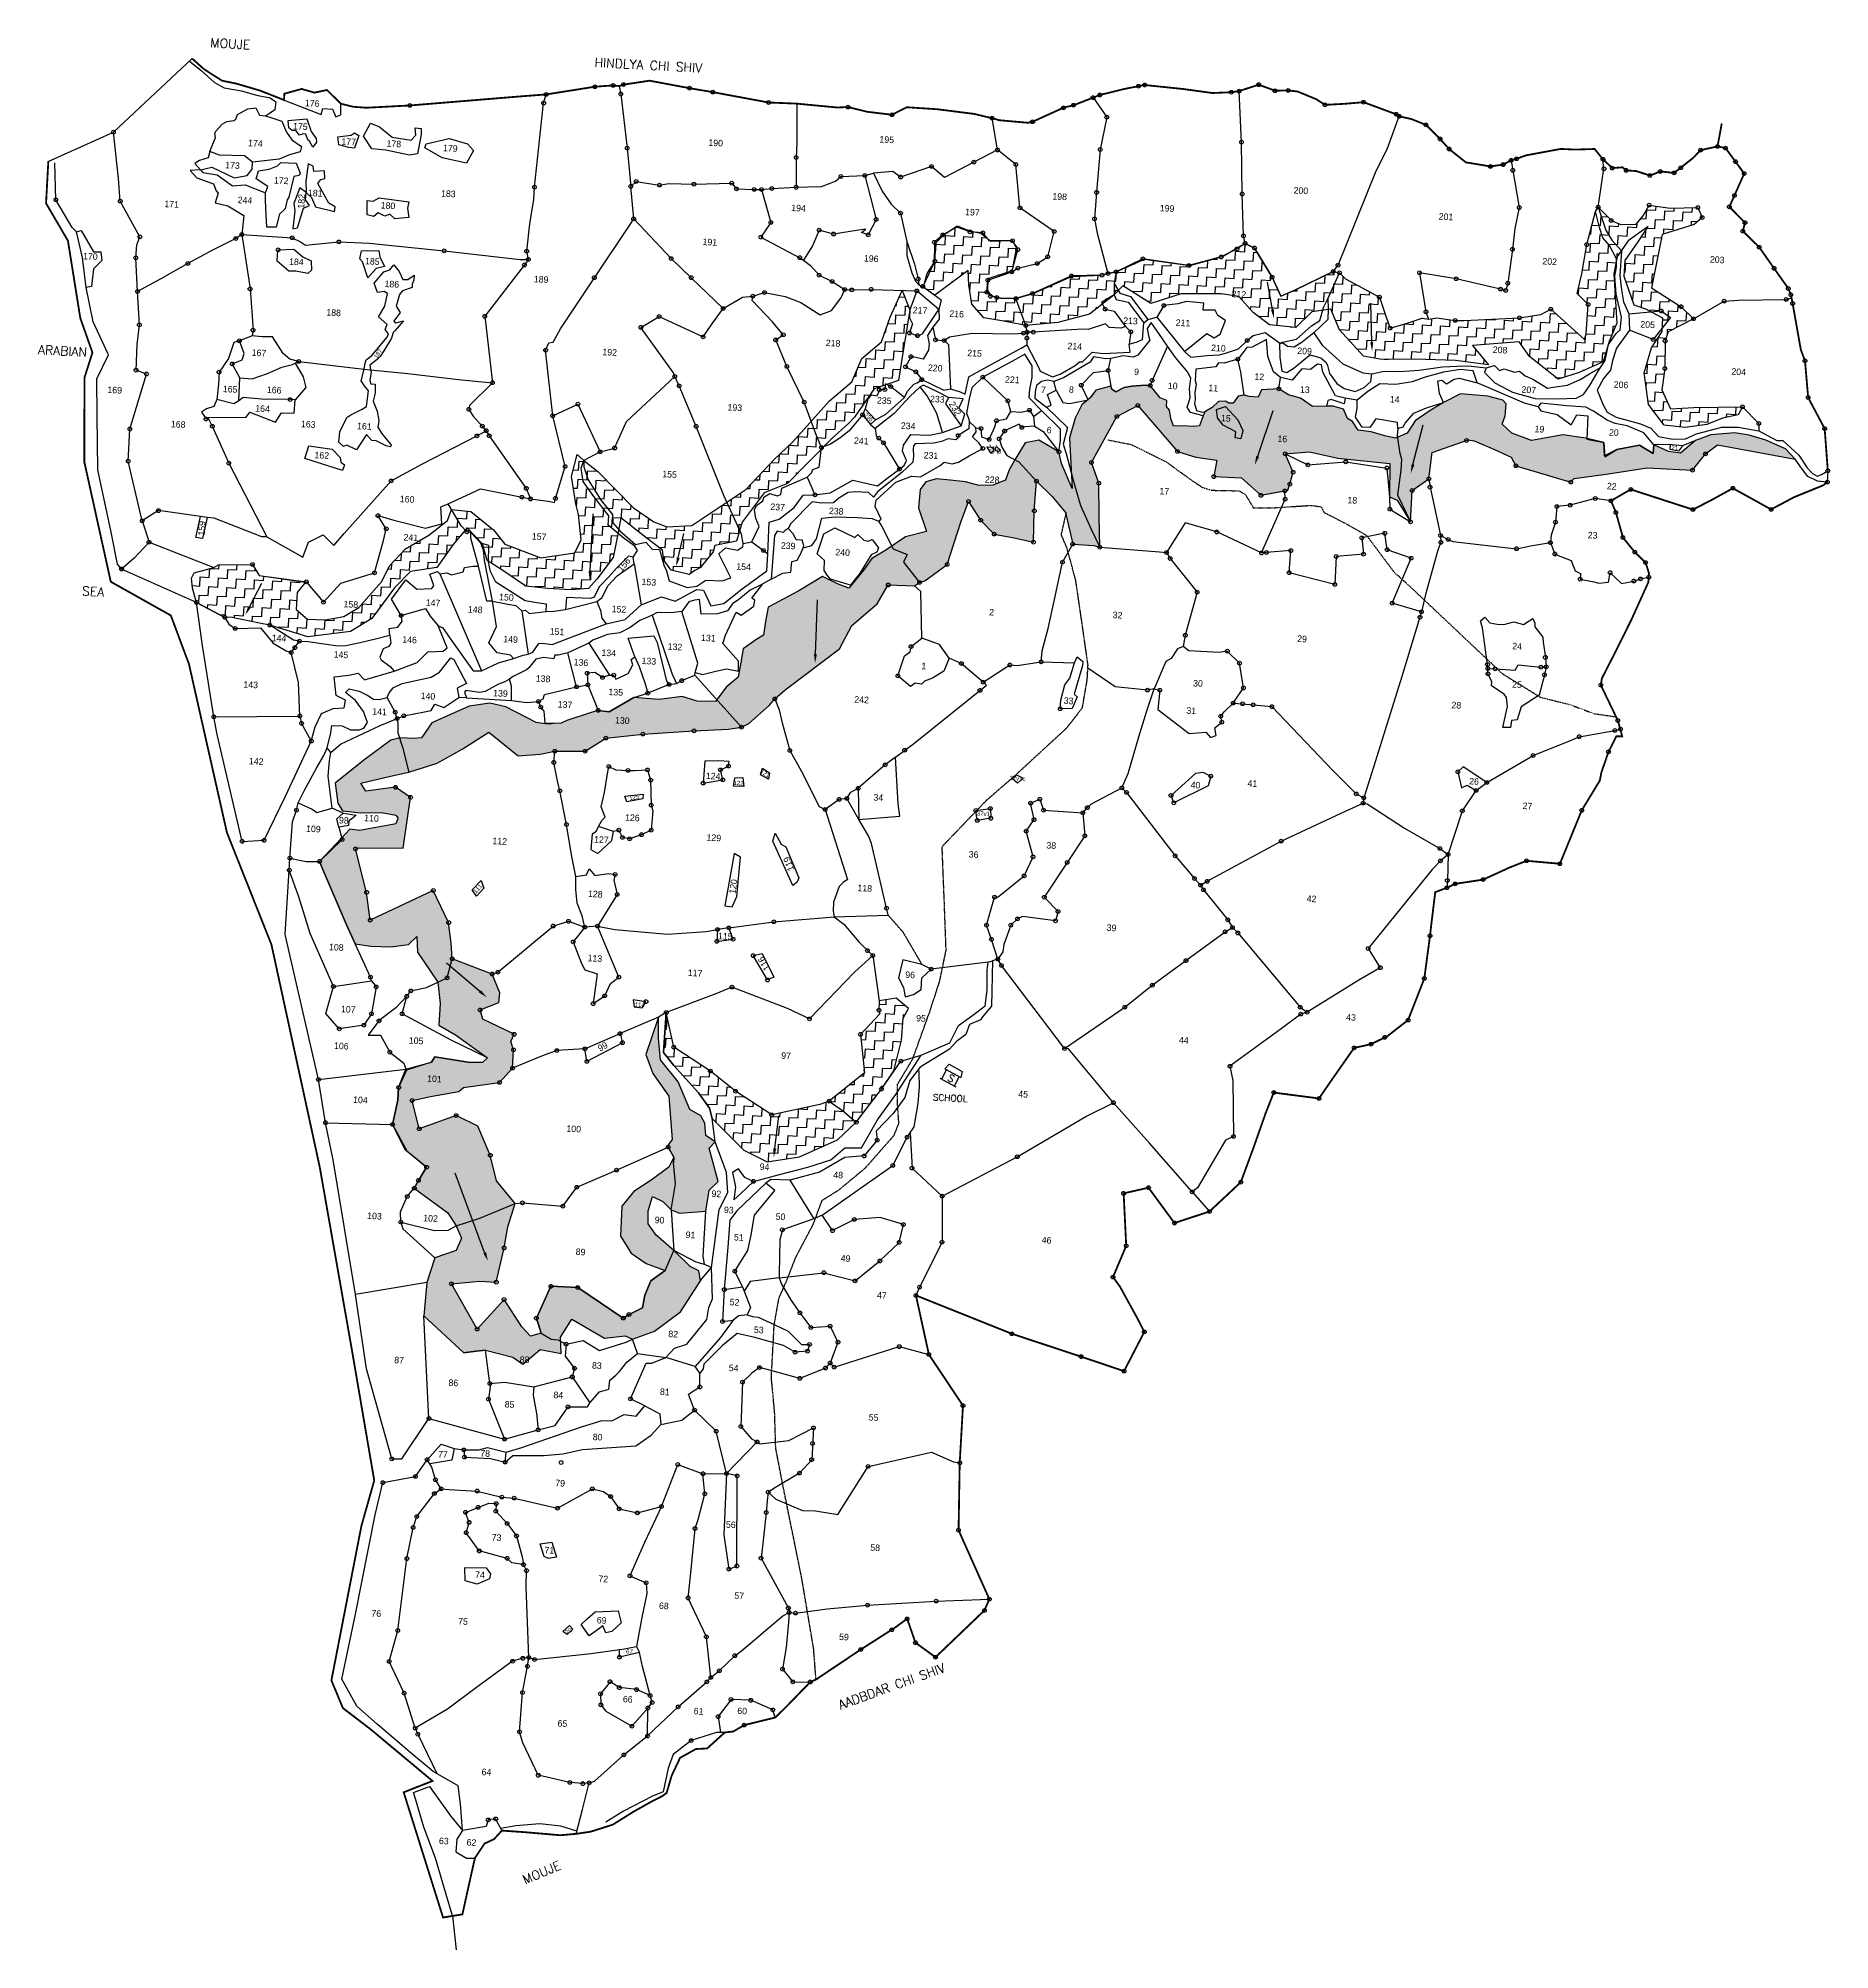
# Model space of a CAD drawing. Header units: metres. Extents: x 330680 to 335682, y 1792966 to 1798305.
import ezdxf
from ezdxf.enums import TextEntityAlignment as Align

# ---------------------------------------------------------------- set-up
doc = ezdxf.new("R2010")
doc.units = ezdxf.units.M
doc.header["$MEASUREMENT"] = 0
for name, pattern in [('DASHDOT', [1, 0.5, -0.25, 0, -0.25]), ('DASHED', [0.75, 0.5, -0.25]), ('DIVIDE', [31.75, 12.7, -6.35, 0, -6.35, 0, -6.35])]:
    doc.linetypes.add(name, pattern=pattern)
for name, color, linetype in [('LINE_FOOTPATH', 1, 'DASHED'), ('OFF', 1, 'Continuous'), ('OTHERS', 1, 'Continuous'), ('POLY_HATCH', 12, 'Continuous'), ('POLY_PARCEL', 6, 'Continuous'), ('POLY_WATER', 4, 'Continuous'), ('SYM_ARROW', 1, 'Continuous'), ('SYM_EDUCATION', 1, 'Continuous'), ('SYM_STONE', 1, 'Continuous'), ('TEXT_MAPIN', 7, 'Continuous'), ('TEXT_MAPOUT', 7, 'Continuous'), ('TEXT_PARCEL', 7, 'Continuous'), ('V_BOUND_LINE', 7, 'Continuous'), ('V_BOUND_STREAM_LINE', 7, 'DASHDOT'), ('V_DIVIDE_LINE', 7, 'DIVIDE')]:
    doc.layers.add(name, color=color, linetype=linetype)
doc.styles.get("Standard").update_dxf_attribs({"font": 'simplex.shx'})
doc.styles.add('TEXT_MAP', font='', dxfattribs={"height": 0.2})
doc.styles.get('TEXT_MAP').set_extended_font_data('Kruti Dev 050')
pattern_1 = [(356.9132, (330314.776, 1792936.637), (26.66482, 23.93605), [25.3372, -25.3372]), (86.9132, (330340.077, 1792935.272), (-23.93605, 26.66482), [25.3372, -25.3372])]

msp = doc.modelspace()

# ---------------------------------------------------------------- texts
at = {"layer": 'TEXT_MAPIN'}
msp.add_text('SCHOOL', height=18.24, rotation=357.3981, dxfattribs=at).set_placement((333177.3, 1795338))
at = {"layer": 'TEXT_MAPOUT'}
for s, height, rotation, p in [('MOUJE', 25.34, 356.9132, (331159.6, 1798279.9)), ('HINDLYA CHI SHIV', 25.337, 356.9132, (332232.6, 1798225.3)), ('ARABIAN', 25.34, 356.9132, (330678.8, 1797422.8)), ('SEA', 25.34, 356.9132, (330801.8, 1796748.8)), ('AADBDAR CHI SHIV', 25.337, 19.8207, (332919.3, 1793636.7)), ('MOUJE', 25.34, 22.9397, (332039, 1793148.4))]:
    msp.add_text(s, height=height, rotation=rotation, dxfattribs=at).set_placement(p)
at = {"layer": 'TEXT_PARCEL', "style": 'TEXT_MAP'}
for s, height, rotation, p in [('176', 18.24, 356.9132, (331445, 1798123.1)), ('175', 18.24, 356.9132, (331411.8, 1798058.5)), ('174', 18.24, 356.9132, (331286.3, 1798011.6)), ('177', 18.24, 356.9132, (331546.7, 1798015.9)), ('178', 18.24, 356.9132, (331672.8, 1798010.3)), ('179', 18.24, 356.9132, (331830.5, 1797997.6)), ('190', 18.24, 356.9132, (332571.4, 1798012.7)), ('195', 18.24, 356.9132, (333049, 1798021.9)), ('173', 18.24, 356.9132, (331222.3, 1797950.1)), ('172', 18.24, 356.9132, (331358.5, 1797907.5)), ('181', 18.24, 356.9132, (331453.4, 1797872.5)), ('183', 18.24, 356.9132, (331825, 1797870.8)), ('200', 18.24, 356.9132, (334205.3, 1797879.6)), ('171', 18.24, 356.9132, (331052.4, 1797841.4)), ('244', 18.24, 356.9132, (331257.2, 1797852.7)), ('182', 18.24, 86.9132, (331414.7, 1797849.5)), ('180', 18.24, 356.9132, (331656.4, 1797837.6)), ('194', 18.24, 356.9132, (332802.7, 1797830.5)), ('197', 18.24, 356.9132, (333288.3, 1797819)), ('198', 18.24, 356.9132, (333531.9, 1797862.7)), ('199', 18.24, 356.9132, (333831.8, 1797829.8)), ('201', 18.24, 356.9132, (334610.6, 1797806.5)), ('191', 18.24, 356.9132, (332555.1, 1797735.5)), ('170', 18.24, 356.9132, (330825.4, 1797695.5)), ('184', 18.24, 356.9132, (331400.6, 1797680.5)), ('185', 18.24, 356.9132, (331612.7, 1797681.8)), ('196', 18.24, 356.9132, (333005.7, 1797689.6)), ('202', 18.24, 356.9132, (334900, 1797681.4)), ('203', 18.24, 356.9132, (335367.7, 1797686.4)), ('186', 18.24, 356.9132, (331667.2, 1797618.2)), ('189', 18.24, 356.9132, (332084.1, 1797631.7)), ('217', 18.24, 356.9132, (333142.1, 1797545.2)), ('212', 18.24, 356.9132, (334032.1, 1797590.2)), ('188', 18.24, 356.9132, (331504.7, 1797538.5)), ('216', 18.24, 356.9132, (333244.2, 1797535)), ('213', 18.24, 356.9132, (333729.5, 1797515.6)), ('211', 18.24, 356.9132, (333876.2, 1797510)), ('205', 18.24, 356.9132, (335173.5, 1797505.3)), ('218', 18.24, 356.9132, (332899.2, 1797453.4)), ('214', 18.24, 356.9132, (333574.1, 1797444.8)), ('210', 18.24, 356.9132, (333975, 1797439.5)), ('167', 18.24, 356.9132, (331296.2, 1797426.2)), ('187', 12.16, 55.9192, (331628.5, 1797424)), ('192', 18.24, 356.9132, (332275.5, 1797427.9)), ('220', 18.24, 356.9132, (333184.4, 1797383.9)), ('215', 18.24, 356.9132, (333294.2, 1797425.2)), ('209', 18.24, 356.9132, (334215.6, 1797431.2)), ('208', 18.24, 356.9132, (334761.5, 1797434.4)), ('221', 18.24, 356.9132, (333399.6, 1797351.3)), ('9', 18.2, 356.9132, (333746.4, 1797373.1)), ('10', 18.24, 356.9132, (333847.5, 1797333.9)), ('12', 18.24, 356.9132, (334089.2, 1797359.7)), ('206', 18.24, 356.9132, (335099.1, 1797337)), ('204', 18.24, 356.9132, (335427.8, 1797373.3)), ('169', 18.24, 356.9132, (330893.4, 1797322.3)), ('165', 18.24, 356.9132, (331215.8, 1797324.7)), ('166', 18.24, 356.9132, (331338.7, 1797322.3)), ('235', 18.24, 356.9132, (333042.1, 1797292.9)), ('233', 18.24, 356.9132, (333190.3, 1797296.9)), ('232', 18.24, 300.6349, (333239.6, 1797270.7)), ('7', 18.2, 356.9132, (333486.5, 1797322.9)), ('8', 18.2, 356.9132, (333564.4, 1797323.8)), ('11', 18.24, 356.9132, (333960.6, 1797327.8)), ('13', 18.24, 356.9132, (334216.4, 1797323.4)), ('14', 18.24, 356.9132, (334467.1, 1797296.3)), ('207', 18.24, 356.9132, (334841.8, 1797322.9)), ('168', 18.24, 356.9132, (331070.6, 1797226.6)), ('164', 18.24, 356.9132, (331306.2, 1797270.4)), ('163', 18.24, 356.9132, (331433.9, 1797226.8)), ('193', 18.24, 356.9132, (332624.8, 1797273.5)), ('236', 12.16, 317.4744, (332998.8, 1797246.8)), ('234', 18.24, 356.9132, (333108.8, 1797222.2)), ('15', 18.24, 356.9132, (333995.9, 1797243.5)), ('161', 18.24, 356.9132, (331590.5, 1797221.2)), ('241', 18.24, 356.9132, (332977.8, 1797180.3)), ('6', 18.2, 356.9132, (333502.4, 1797210.5)), ('16', 18.24, 356.9132, (334153.5, 1797186)), ('19', 18.24, 356.9132, (334871.4, 1797213.1)), ('20', 18.24, 356.9132, (335079.1, 1797203.6)), ('162', 18.24, 356.9132, (331471.6, 1797140.1)), ('231', 18.24, 356.9132, (333172.3, 1797139.5)), ('229', 12.16, 303.8158, (333339.1, 1797156.4)), ('230', 12.16, 303.8158, (333357.1, 1797156.2)), ('21', 12.16, 356.9132, (335249.1, 1797161)), ('155', 18.24, 356.9132, (332442.7, 1797086.8)), ('228', 18.24, 356.9132, (333343.3, 1797071.8)), ('160', 18.24, 356.9132, (331709.9, 1797017.5)), ('17', 18.24, 356.9132, (333823.9, 1797039.5)), ('18', 18.24, 356.9132, (334348.9, 1797014.6)), ('22', 18.24, 356.9132, (335073.3, 1797053.8)), ('237', 18.24, 356.9132, (332744.3, 1796995.5)), ('238', 18.24, 356.9132, (332908, 1796984.1)), ('159', 18.24, 86.9132, (331136.6, 1796936.3)), ('241', 18.24, 356.9132, (331720.3, 1796910.4)), ('157', 18.24, 356.9132, (332078.5, 1796913)), ('23', 18.24, 356.9132, (335019.8, 1796916.7)), ('239', 18.24, 356.9132, (332773.8, 1796887.4)), ('240', 18.24, 356.9132, (332925.9, 1796868.9)), ('156', 18.24, 49.9403, (332315.1, 1796834.8)), ('154', 18.24, 356.9132, (332649.2, 1796828.6)), ('150', 18.24, 356.9132, (331987.1, 1796743.5)), ('153', 18.24, 356.9132, (332384.7, 1796786)), ('158', 18.24, 356.9132, (331552.7, 1796723.8)), ('147', 18.24, 356.9132, (331782.2, 1796728.1)), ('148', 18.24, 356.9132, (331900, 1796709.1)), ('152', 18.24, 356.9132, (332301.4, 1796710)), ('2', 18.2, 356.9132, (333341.7, 1796702)), ('32', 18.24, 356.9132, (333693.4, 1796693.8)), ('151', 18.24, 356.9132, (332128.4, 1796647.3)), ('144', 18.24, 356.9132, (331352.3, 1796629.1)), ('145', 18.24, 356.9132, (331525.1, 1796583.1)), ('146', 18.24, 356.9132, (331716.8, 1796625)), ('149', 18.24, 356.9132, (331998.7, 1796626.1)), ('134', 18.24, 356.9132, (332272.9, 1796588.2)), ('132', 18.24, 356.9132, (332457.6, 1796605.1)), ('131', 18.24, 356.9132, (332550.8, 1796629.7)), ('29', 18.24, 356.9132, (334208.6, 1796627.4)), ('24', 18.24, 356.9132, (334809, 1796606.8)), ('136', 18.24, 356.9132, (332195.1, 1796561.4)), ('133', 18.24, 356.9132, (332384.8, 1796565.3)), ('1', 18.2, 356.9132, (333152.8, 1796551.6)), ('143', 18.24, 356.9132, (331273.2, 1796499.3)), ('139', 18.24, 356.9132, (331970.5, 1796475.2)), ('138', 18.24, 356.9132, (332089.5, 1796516.2)), ('135', 18.24, 356.9132, (332292.4, 1796478.5)), ('30', 18.24, 356.9132, (333918, 1796503.1)), ('25', 18.24, 356.9132, (334808.8, 1796500)), ('141', 18.24, 356.9132, (331632.9, 1796423.9)), ('140', 18.24, 356.9132, (331768.1, 1796467.4)), ('137', 18.24, 356.9132, (332150.6, 1796443.8)), ('242', 18.24, 356.9132, (332978.7, 1796457.6)), ('33', 18.24, 356.9132, (333556.9, 1796454.4)), ('31', 18.24, 356.9132, (333899.1, 1796426.8)), ('28', 18.24, 356.9132, (334639.3, 1796442.1)), ('130', 18.24, 356.9132, (332310.7, 1796399.4)), ('142', 18.24, 356.9132, (331288.6, 1796285.3)), ('124', 18.24, 356.9132, (332564.3, 1796244.2)), ('122', 12.16, 356.9132, (332635.4, 1796224.9)), ('121', 12.16, 327.198, (332709.3, 1796251.6)), ('37v1c', 12.16, 356.9132, (333414.2, 1796237.7)), ('40', 18.24, 356.9132, (333911.2, 1796219.1)), ('41', 18.24, 356.9132, (334070, 1796223.4)), ('26', 18.24, 356.9132, (334688.7, 1796229.5)), ('125', 12.16, 10.0706, (332344, 1796184.6)), ('34', 18.24, 356.9132, (333025.5, 1796184.2)), ('27', 18.24, 356.9132, (334838, 1796160.7)), ('98', 18.24, 356.9132, (331533.2, 1796120.5)), ('110', 18.24, 356.9132, (331610.4, 1796126.4)), ('126', 18.24, 356.9132, (332338.8, 1796127.9)), ('37v1', 12.16, 356.9132, (333318.7, 1796139)), ('109', 18.24, 356.9132, (331448.2, 1796096.7)), ('112', 18.24, 356.9132, (331968.4, 1796062.3)), ('127', 18.24, 356.9132, (332252.4, 1796066.8)), ('129', 18.24, 356.9132, (332566.2, 1796071.9)), ('38', 18.24, 356.9132, (333508.4, 1796050.4)), ('119', 18.24, 111.28, (332775.3, 1795998.7)), ('36', 18.24, 356.9132, (333291.4, 1796025.3)), ('120', 18.24, 81.8941, (332620.3, 1795935.8)), ('111', 12.16, 48.2197, (331907.1, 1795929.8)), ('128', 18.24, 356.9132, (332235.4, 1795914.7)), ('118', 18.24, 356.9132, (332987.6, 1795931)), ('42', 18.24, 356.9132, (334235.2, 1795901.5)), ('115', 18.24, 356.9132, (332598, 1795796.4)), ('39', 18.24, 356.9132, (333676.7, 1795820.3)), ('108', 18.24, 356.9132, (331512.3, 1795766)), ('113', 18.24, 356.9132, (332234.2, 1795735.1)), ('116', 18.24, 119.3248, (332705.9, 1795720.1)), ('117', 18.24, 356.9132, (332513.9, 1795693.9)), ('96', 18.24, 356.9132, (333114.4, 1795688.9)), ('107', 18.24, 356.9132, (331545.6, 1795592.6)), ('114', 12.16, 356.9132, (332359.4, 1795605.6)), ('95', 18.24, 356.9132, (333144.7, 1795567.5)), ('43', 18.24, 356.9132, (334345.4, 1795570.2)), ('106', 18.24, 356.9132, (331526.2, 1795490.3)), ('105', 18.24, 356.9132, (331735, 1795505)), ('99', 18.24, 27.8467, (332256, 1795488.7)), ('97', 18.24, 356.9132, (332767.9, 1795463.1)), ('44', 18.24, 356.9132, (333878.6, 1795506.4)), ('101', 18.24, 356.9132, (331786.1, 1795398.5)), ('45', 18.24, 356.9132, (333429.8, 1795355.6)), ('104', 18.24, 356.9132, (331579.5, 1795339.6)), ('100', 18.24, 356.9132, (332175, 1795258.8)), ('94', 18.24, 356.9132, (332707.7, 1795152.7)), ('48', 18.24, 356.9132, (332913.4, 1795130)), ('92', 18.24, 356.9132, (332573.3, 1795077.4)), ('103', 18.24, 356.9132, (331618.7, 1795015.5)), ('102', 18.24, 356.9132, (331775.2, 1795008.9)), ('90', 18.24, 356.9132, (332414.8, 1795004)), ('93', 18.24, 356.9132, (332608, 1795032.2)), ('50', 18.24, 356.9132, (332752.3, 1795013.5)), ('91', 18.24, 356.9132, (332501, 1794962.5)), ('51', 18.24, 356.9132, (332635.9, 1794955.6)), ('46', 18.24, 356.9132, (333495.4, 1794947.7)), ('89', 18.24, 356.9132, (332194.2, 1794915.1)), ('49', 18.24, 356.9132, (332934, 1794896.9)), ('52', 18.24, 356.9132, (332624.1, 1794774.7)), ('47', 18.24, 356.9132, (333035.4, 1794793.8)), ('82', 18.24, 356.9132, (332452.8, 1794685.7)), ('53', 18.24, 356.9132, (332691.8, 1794697.3)), ('87', 18.24, 356.9132, (331687.4, 1794612.8)), ('88', 18.24, 356.9132, (332037.8, 1794614.2)), ('83', 18.24, 356.9132, (332239.7, 1794597.7)), ('54', 18.24, 356.9132, (332621.5, 1794590.6)), ('86', 18.24, 356.9132, (331838.9, 1794549.4)), ('84', 18.24, 356.9132, (332132, 1794515.2)), ('81', 18.24, 356.9132, (332429.3, 1794524.2)), ('85', 18.24, 356.9132, (331996, 1794489.3)), ('55', 18.24, 356.9132, (333012.3, 1794452.7)), ('80', 18.24, 356.9132, (332241.8, 1794398)), ('77', 18.24, 356.9132, (331809.6, 1794349.5)), ('78', 18.24, 356.9132, (331927.7, 1794352.3)), ('79', 18.24, 356.9132, (332137.1, 1794269.2)), ('56', 18.24, 356.9132, (332613.6, 1794153.3)), ('73', 18.24, 356.9132, (331959.5, 1794117.4)), ('71', 18.24, 356.9132, (332106.9, 1794081.8)), ('58', 18.24, 356.9132, (333016.7, 1794089)), ('74', 18.24, 356.9132, (331913.3, 1794013.1)), ('72', 18.24, 356.9132, (332257.5, 1794001.9)), ('68', 18.24, 356.9132, (332426.7, 1793926.4)), ('57', 18.24, 356.9132, (332637, 1793954.8)), ('76', 18.24, 356.9132, (331623.6, 1793905.3)), ('75', 18.24, 356.9132, (331865.8, 1793883)), ('69', 18.24, 356.9132, (332253.1, 1793886.1)), ('70', 12.16, 30.5717, (332160.6, 1793855.7)), ('59', 18.24, 356.9132, (332929.5, 1793839.6)), ('67', 12.16, 356.9132, (332330.7, 1793799.3)), ('66', 18.24, 356.9132, (332325.9, 1793665.6)), ('65', 18.24, 356.9132, (332143.4, 1793598.1)), ('61', 18.24, 356.9132, (332523.7, 1793632.1)), ('60', 18.24, 356.9132, (332645.4, 1793632.9)), ('64', 18.24, 356.9132, (331931.4, 1793462.2)), ('63', 18.24, 356.9132, (331812.3, 1793269.8)), ('62', 18.24, 356.9132, (331889.5, 1793265.6))]:
    msp.add_text(s, height=height, rotation=rotation, dxfattribs=at).set_placement(p, align=Align.MIDDLE)

# ---------------------------------------------------------------- blocks, each defined once
blk = doc.blocks.new('SCHOOL')
for points in [[(-0.206, 0.312), (-0.25, 0.148)], [(-0.25, 0.148), (0.25, 0.148)], [(-0.206, 0.312), (0.206, 0.312)], [(-0.2, 0.148), (-0.2, -0.148)], [(0.2, 0.148), (0.2, -0.148)], [(0.206, 0.312), (0.25, 0.148)], [(-0.25, -0.148), (0.25, -0.148)]]:
    blk.add_lwpolyline(points)
blk.add_text('S', height=0.2).set_placement((-0.06, -0.101))
blk = doc.blocks.new('STONE')
blk.add_circle((0, 0), 0.0851)

# ---------------------------------------------------------------- hatches: boundary and pattern name
at = {"layer": 'POLY_HATCH'}
h = msp.add_hatch(dxfattribs=at)
h.set_pattern_fill('ZIGZAG', color=256, scale=202.69756, angle=-3.0868, style=0)
h.set_pattern_definition(pattern_1)
edge = h.paths.add_edge_path()
edge.add_line((333152, 1797610.9), (333162, 1797647.8))
edge.add_line((333162, 1797647.8), (333182.5, 1797679.1))
edge.add_line((333182.5, 1797679.1), (333183.4, 1797730.4))
edge.add_line((333183.4, 1797730.4), (333207.9, 1797756))
edge.add_line((333207.9, 1797756), (333245.8, 1797780.9))
edge.add_line((333245.8, 1797780.9), (333279.8, 1797766.9))
edge.add_line((333279.8, 1797766.9), (333311.6, 1797760.7))
edge.add_line((333311.6, 1797760.7), (333339.3, 1797738))
edge.add_line((333339.3, 1797738), (333397.3, 1797739.8))
edge.add_line((333397.3, 1797739.8), (333411.2, 1797722.5))
edge.add_line((333411.2, 1797722.5), (333398, 1797652.8))
edge.add_line((333398, 1797652.8), (333387.9, 1797651.7))
edge.add_line((333387.9, 1797651.7), (333331.6, 1797633))
edge.add_line((333331.6, 1797633), (333329.9, 1797600.4))
edge.add_line((333329.9, 1797600.4), (333340, 1797586.5))
edge.add_line((333340, 1797586.5), (333366.4, 1797579.3))
edge.add_line((333366.4, 1797579.3), (333409.8, 1797577.7))
edge.add_line((333409.8, 1797577.7), (333457.4, 1797592.3))
edge.add_line((333457.4, 1797592.3), (333565, 1797639.9))
edge.add_line((333565, 1797639.9), (333647.3, 1797643.1))
edge.add_line((333647.3, 1797643.1), (333666.7, 1797647.8))
edge.add_line((333666.7, 1797647.8), (333689.8, 1797652.2))
edge.add_line((333689.8, 1797652.2), (333768.2, 1797688.1))
edge.add_line((333768.2, 1797688.1), (333895.2, 1797669.8))
edge.add_line((333895.2, 1797669.8), (333986.3, 1797695.4))
edge.add_line((333986.3, 1797695.4), (334027.7, 1797719.9))
edge.add_line((334027.7, 1797719.9), (334049.4, 1797732.1))
edge.add_line((334049.4, 1797732.1), (334075.9, 1797719))
edge.add_line((334075.9, 1797719), (334125, 1797637.3))
edge.add_line((334125, 1797637.3), (334149.5, 1797584.2))
edge.add_line((334149.5, 1797584.2), (334188.6, 1797601.4))
edge.add_line((334188.6, 1797601.4), (334295.7, 1797653.7))
edge.add_line((334295.7, 1797653.7), (334313.2, 1797649.9))
edge.add_line((334313.2, 1797649.9), (334329.9, 1797633.1))
edge.add_line((334329.9, 1797633.1), (334424.4, 1797581.9))
edge.add_line((334424.4, 1797581.9), (334442.6, 1797528.5))
edge.add_line((334442.6, 1797528.5), (334454.5, 1797495.1))
edge.add_line((334454.5, 1797495.1), (334499, 1797508.1))
edge.add_line((334499, 1797508.1), (334543.7, 1797522.7))
edge.add_line((334543.7, 1797522.7), (334561.8, 1797520))
edge.add_line((334561.8, 1797520), (334584.8, 1797523.9))
edge.add_line((334584.8, 1797523.9), (334636, 1797516.7))
edge.add_line((334636, 1797516.7), (334661.6, 1797516.5))
edge.add_line((334661.6, 1797516.5), (334815.9, 1797524.1))
edge.add_line((334815.9, 1797524.1), (334875.1, 1797533.4))
edge.add_line((334875.1, 1797533.4), (334903, 1797548))
edge.add_line((334903, 1797548), (334997.6, 1797463.2))
edge.add_line((334997.6, 1797463.2), (335001.9, 1797479.5))
edge.add_line((335001.9, 1797479.5), (335007.4, 1797561.1))
edge.add_line((335007.4, 1797561.1), (334976.6, 1797591.8))
edge.add_line((334976.6, 1797591.8), (334989.8, 1797646.9))
edge.add_line((334989.8, 1797646.9), (335003.4, 1797728.5))
edge.add_line((335003.4, 1797728.5), (335027.4, 1797821.1))
edge.add_line((335027.4, 1797821.1), (335035.1, 1797832.8))
edge.add_line((335035.1, 1797832.8), (335061.3, 1797807.5))
edge.add_line((335061.3, 1797807.5), (335071.4, 1797795.6))
edge.add_line((335071.4, 1797795.6), (335098.2, 1797785))
edge.add_line((335098.2, 1797785), (335141.6, 1797786.1))
edge.add_line((335141.6, 1797786.1), (335161, 1797809))
edge.add_line((335161, 1797809), (335177.5, 1797838.8))
edge.add_line((335177.5, 1797838.8), (335236, 1797830.1))
edge.add_line((335236, 1797830.1), (335313.3, 1797831.9))
edge.add_line((335313.3, 1797831.9), (335325.9, 1797804.2))
edge.add_line((335325.9, 1797804.2), (335303.6, 1797784.9))
edge.add_line((335303.6, 1797784.9), (335214.4, 1797756.7))
edge.add_line((335214.4, 1797756.7), (335184, 1797607.8))
edge.add_line((335184, 1797607.8), (335266.6, 1797555.2))
edge.add_line((335266.6, 1797555.2), (335301.8, 1797521.4))
edge.add_line((335301.8, 1797521.4), (335230.9, 1797484.8))
edge.add_line((335230.9, 1797484.8), (335222.2, 1797459.4))
edge.add_line((335222.2, 1797459.4), (335221.5, 1797382.4))
edge.add_line((335221.5, 1797382.4), (335213.1, 1797322.5))
edge.add_line((335213.1, 1797322.5), (335237.1, 1797270))
edge.add_line((335237.1, 1797270), (335302.3, 1797273.9))
edge.add_line((335302.3, 1797273.9), (335438, 1797275.7))
edge.add_line((335438, 1797275.7), (335426, 1797252.9))
edge.add_line((335426, 1797252.9), (335382, 1797243.7))
edge.add_line((335382, 1797243.7), (335338.9, 1797225.7))
edge.add_line((335338.9, 1797225.7), (335278.4, 1797217.4))
edge.add_line((335278.4, 1797217.4), (335220, 1797224.4))
edge.add_line((335220, 1797224.4), (335175.9, 1797281.7))
edge.add_line((335175.9, 1797281.7), (335164.1, 1797370.3))
edge.add_line((335164.1, 1797370.3), (335184.4, 1797440.4))
edge.add_line((335184.4, 1797440.4), (335213.7, 1797486))
edge.add_line((335213.7, 1797486), (335215.7, 1797522.9))
edge.add_line((335215.7, 1797522.9), (335168.5, 1797548.4))
edge.add_line((335168.5, 1797548.4), (335135.9, 1797559.1))
edge.add_line((335135.9, 1797559.1), (335108.3, 1797639.7))
edge.add_line((335108.3, 1797639.7), (335110.7, 1797684.3))
edge.add_line((335110.7, 1797684.3), (335146.7, 1797735.9))
edge.add_line((335146.7, 1797735.9), (335174.6, 1797779.1))
edge.add_line((335174.6, 1797779.1), (335118.8, 1797738.7))
edge.add_line((335118.8, 1797738.7), (335088.3, 1797695.7))
edge.add_line((335088.3, 1797695.7), (335079.1, 1797647))
edge.add_line((335079.1, 1797647), (335087, 1797508.8))
edge.add_line((335087, 1797508.8), (335066.3, 1797457.6))
edge.add_line((335066.3, 1797457.6), (335049.2, 1797401.1))
edge.add_line((335049.2, 1797401.1), (334982.5, 1797371.5))
edge.add_line((334982.5, 1797371.5), (334923.2, 1797352.3))
edge.add_line((334923.2, 1797352.3), (334843.5, 1797416.4))
edge.add_line((334843.5, 1797416.4), (334814.7, 1797457.1))
edge.add_line((334814.7, 1797457.1), (334684.2, 1797447.2))
edge.add_line((334684.2, 1797447.2), (334729.3, 1797393.1))
edge.add_line((334729.3, 1797393.1), (334636.9, 1797404.7))
edge.add_line((334636.9, 1797404.7), (334526.3, 1797408.9))
edge.add_line((334526.3, 1797408.9), (334431.7, 1797407.6))
edge.add_line((334431.7, 1797407.6), (334379.8, 1797416.8))
edge.add_line((334379.8, 1797416.8), (334313.5, 1797490.5))
edge.add_line((334313.5, 1797490.5), (334288.5, 1797548))
edge.add_line((334288.5, 1797548), (334235.8, 1797540.7))
edge.add_line((334235.8, 1797540.7), (334191.3, 1797497.1))
edge.add_line((334191.3, 1797497.1), (334117.6, 1797504.9))
edge.add_line((334117.6, 1797504.9), (334072.2, 1797539.3))
edge.add_line((334072.2, 1797539.3), (334032.4, 1797583.5))
edge.add_line((334032.4, 1797583.5), (333983, 1797591.3))
edge.add_line((333983, 1797591.3), (333870.6, 1797591))
edge.add_line((333870.6, 1797591), (333786.4, 1797563.6))
edge.add_line((333786.4, 1797563.6), (333708.6, 1797613.8))
edge.add_line((333708.6, 1797613.8), (333683.9, 1797588.5))
edge.add_line((333683.9, 1797588.5), (333614.9, 1797534.6))
edge.add_line((333614.9, 1797534.6), (333526.8, 1797511.3))
edge.add_line((333526.8, 1797511.3), (333437.6, 1797502.7))
edge.add_line((333437.6, 1797502.7), (333376.2, 1797514.3))
edge.add_line((333376.2, 1797514.3), (333320.5, 1797523.7))
edge.add_line((333320.5, 1797523.7), (333286.9, 1797562.5))
edge.add_line((333286.9, 1797562.5), (333278.3, 1797616.6))
edge.add_line((333278.3, 1797616.6), (333276.6, 1797656.2))
edge.add_line((333276.6, 1797656.2), (333183, 1797587.8))
h = msp.add_hatch(dxfattribs=at)
h.set_pattern_fill('ZIGZAG', color=256, scale=202.69756, angle=-3.0868, style=0)
h.set_pattern_definition(pattern_1)
h.paths.add_polyline_path([(331326.4, 1796665.7), (331297.9, 1796671), (331216.8, 1796688.1), (331201.2, 1796687.5), (331121.9, 1796729.4), (331111, 1796769.1), (331107.7, 1796796.7), (331115.2, 1796811.5), (331169.8, 1796826.7), (331183.6, 1796834.6), (331277.9, 1796835), (331296.3, 1796804), (331426.5, 1796785.9), (331402.8, 1796757.1), (331400.3, 1796709.8), (331432, 1796682.5), (331481.3, 1796680.8), (331533.1, 1796689.4), (331575.3, 1796714.6), (331638, 1796786.2), (331661.4, 1796832.3), (331705.1, 1796878.8), (331770.8, 1796917), (331822.4, 1796957.8), (331833.7, 1796988.3), (331887.4, 1796982.8), (331951.1, 1796931.9), (331983.1, 1796892.2), (332083.2, 1796853.6), (332178, 1796867.4), (332196.1, 1796904.4), (332188.5, 1796975), (332180.7, 1797004.8), (332168.7, 1797080.9), (332184.4, 1797142.7), (332203.1, 1797125.9), (332242.6, 1797095), (332341.6, 1796993.8), (332398.4, 1796954.7), (332434.6, 1796940.4), (332505.1, 1796944.2), (332655.6, 1797044.3), (332734.2, 1797128.2), (332787.2, 1797177.5), (332889.5, 1797292.2), (332951.3, 1797345.7), (332979.7, 1797410.4), (333034.4, 1797456.7), (333058.2, 1797525.7), (333092.4, 1797600.5), (333113.1, 1797546.8), (333091.5, 1797408.9), (333081.9, 1797348.8), (333014.2, 1797325.3), (332958.5, 1797246.6), (332942.4, 1797229.3), (332894.6, 1797186.4), (332772, 1797061.7), (332706.9, 1797034.9), (332644.9, 1796953.5), (332629.9, 1796899.8), (332568.6, 1796888), (332564.6, 1796870), (332535.5, 1796835.3), (332529, 1796826.5), (332513.4, 1796818.3), (332497.6, 1796807), (332446.7, 1796818.9), (332427, 1796847.2), (332422.4, 1796874.7), (332375.9, 1796910.5), (332306.1, 1796965.7), (332297.3, 1796914.7), (332285, 1796854.8), (332239.3, 1796793.7), (332216.7, 1796767.7), (332168, 1796764.3), (332101.5, 1796767.9), (332041.2, 1796774.1), (331974, 1796820.2), (331933, 1796846.6), (331920.3, 1796892.7), (331877.3, 1796937.4), (331838.4, 1796891), (331792.5, 1796826.9), (331719.2, 1796815.7), (331674.3, 1796769.7), (331611.2, 1796684.2), (331551.6, 1796648), (331432.7, 1796633.3)])
h = msp.add_hatch(dxfattribs=at)
h.set_pattern_fill('ZIGZAG', color=256, scale=202.69756, angle=-3.0868, style=0)
h.set_pattern_definition(pattern_1)
edge = h.paths.add_edge_path()
edge.add_line((332454.7, 1795179.6), (332440.2, 1795151.4))
edge.add_line((332440.2, 1795151.4), (332391.3, 1795115.1))
edge.add_line((332391.3, 1795115.1), (332342.6, 1795083.7))
edge.add_line((332342.6, 1795083.7), (332309.4, 1795042.6))
edge.add_line((332309.4, 1795042.6), (332305.8, 1794958.9))
edge.add_line((332305.8, 1794958.9), (332335.3, 1794911.9))
edge.add_line((332335.3, 1794911.9), (332377.7, 1794882.6))
edge.add_line((332377.7, 1794882.6), (332430.3, 1794863.4))
edge.add_line((332430.3, 1794863.4), (332390.7, 1794834.6))
edge.add_line((332390.7, 1794834.6), (332373.1, 1794794.4))
edge.add_line((332373.1, 1794794.4), (332367.4, 1794759.3))
edge.add_line((332367.4, 1794759.3), (332329.4, 1794740.3))
edge.add_line((332329.4, 1794740.3), (332313.4, 1794730.2))
edge.add_line((332313.4, 1794730.2), (332186, 1794815.6))
edge.add_line((332186, 1794815.6), (332111.5, 1794819))
edge.add_line((332111.5, 1794819), (332070.6, 1794729.8))
edge.add_line((332070.6, 1794729.8), (332084.5, 1794688.6))
edge.add_line((332084.5, 1794688.6), (332054.7, 1794679.8))
edge.add_line((332054.7, 1794679.8), (332029.7, 1794705.6))
edge.add_line((332029.7, 1794705.6), (331980.4, 1794782.2))
edge.add_line((331980.4, 1794782.2), (331905.1, 1794699.5))
edge.add_line((331905.1, 1794699.5), (331833.6, 1794825.6))
edge.add_line((331833.6, 1794825.6), (331912, 1794833.6))
edge.add_line((331912, 1794833.6), (331958.8, 1794830.5))
edge.add_line((331958.8, 1794830.5), (331980.9, 1794926.1))
edge.add_line((331980.9, 1794926.1), (331991.2, 1794984.8))
edge.add_line((331991.2, 1794984.8), (332011.5, 1795050.2))
edge.add_line((332011.5, 1795050.2), (331959.5, 1795113.5))
edge.add_line((331959.5, 1795113.5), (331942.1, 1795184.9))
edge.add_line((331942.1, 1795184.9), (331907.2, 1795265.9))
edge.add_line((331907.2, 1795265.9), (331846.9, 1795295.9))
edge.add_line((331846.9, 1795295.9), (331743.8, 1795259))
edge.add_line((331743.8, 1795259), (331723.6, 1795338))
edge.add_line((331723.6, 1795338), (331775.1, 1795348.7))
edge.add_line((331775.1, 1795348.7), (331853.8, 1795363.1))
edge.add_line((331853.8, 1795363.1), (331867.2, 1795373.9))
edge.add_line((331867.2, 1795373.9), (331967.9, 1795388.5))
edge.add_line((331967.9, 1795388.5), (332004.3, 1795428.6))
edge.add_line((332004.3, 1795428.6), (332007, 1795479.3))
edge.add_line((332007, 1795479.3), (331999.3, 1795502.9))
edge.add_line((331999.3, 1795502.9), (332008.7, 1795522.9))
edge.add_line((332008.7, 1795522.9), (331921.3, 1795564.7))
edge.add_line((331921.3, 1795564.7), (331913.7, 1795590.8))
edge.add_line((331913.7, 1795590.8), (331966.3, 1795611.8))
edge.add_line((331966.3, 1795611.8), (331969.1, 1795638.6))
edge.add_line((331969.1, 1795638.6), (331947.4, 1795691.3))
edge.add_line((331947.4, 1795691.3), (331835.9, 1795733.4))
edge.add_line((331835.9, 1795733.4), (331833, 1795777.5))
edge.add_line((331833, 1795777.5), (331825.8, 1795834.8))
edge.add_line((331825.8, 1795834.8), (331783, 1795924.6))
edge.add_line((331783, 1795924.6), (331606.8, 1795841.7))
edge.add_line((331606.8, 1795841.7), (331596.8, 1795919.4))
edge.add_line((331596.8, 1795919.4), (331565.4, 1796040.8))
edge.add_line((331565.4, 1796040.8), (331577.2, 1796044))
edge.add_line((331577.2, 1796044), (331698.8, 1796043.2))
edge.add_line((331698.8, 1796043.2), (331719.4, 1796184.7))
edge.add_line((331719.4, 1796184.7), (331677.2, 1796212.7))
edge.add_line((331677.2, 1796212.7), (331594.1, 1796201.7))
edge.add_line((331594.1, 1796201.7), (331580.9, 1796224.6))
edge.add_line((331580.9, 1796224.6), (331663.1, 1796243.9))
edge.add_line((331663.1, 1796243.9), (331714.6, 1796254.7))
edge.add_line((331714.6, 1796254.7), (331793.5, 1796280.4))
edge.add_line((331793.5, 1796280.4), (331863.9, 1796319))
edge.add_line((331863.9, 1796319), (331937.9, 1796366.5))
edge.add_line((331937.9, 1796366.5), (332019.4, 1796300.4))
edge.add_line((332019.4, 1796300.4), (332081.5, 1796305.4))
edge.add_line((332081.5, 1796305.4), (332122.2, 1796313.5))
edge.add_line((332122.2, 1796313.5), (332206.6, 1796313.4))
edge.add_line((332206.6, 1796313.4), (332264.6, 1796350.2))
edge.add_line((332264.6, 1796350.2), (332367.6, 1796361.4))
edge.add_line((332367.6, 1796361.4), (332510.8, 1796370.5))
edge.add_line((332510.8, 1796370.5), (332607, 1796375))
edge.add_line((332607, 1796375), (332643.4, 1796380.7))
edge.add_line((332643.4, 1796380.7), (332663.6, 1796391.4))
edge.add_line((332663.6, 1796391.4), (332721, 1796441))
edge.add_line((332721, 1796441), (332736.2, 1796460.1))
edge.add_line((332736.2, 1796460.1), (332765.3, 1796484.9))
edge.add_line((332765.3, 1796484.9), (332917.2, 1796599.9))
edge.add_line((332917.2, 1796599.9), (332951.1, 1796664.6))
edge.add_line((332951.1, 1796664.6), (333022.6, 1796725.1))
edge.add_line((333022.6, 1796725.1), (333053.3, 1796777.9))
edge.add_line((333053.3, 1796777.9), (333126.6, 1796775.2))
edge.add_line((333126.6, 1796775.2), (333140.6, 1796784.8))
edge.add_line((333140.6, 1796784.8), (333155.7, 1796789.8))
edge.add_line((333155.7, 1796789.8), (333218, 1796835.3))
edge.add_line((333218, 1796835.3), (333255.5, 1796953.3))
edge.add_line((333255.5, 1796953.3), (333277.3, 1797011.3))
edge.add_line((333277.3, 1797011.3), (333311.2, 1796958.7))
edge.add_line((333311.2, 1796958.7), (333349, 1796920))
edge.add_line((333349, 1796920), (333405.1, 1796909.9))
edge.add_line((333405.1, 1796909.9), (333458.9, 1796897.4))
edge.add_line((333458.9, 1796897.4), (333461, 1796984.7))
edge.add_line((333461, 1796984.7), (333466.8, 1797068))
edge.add_line((333466.8, 1797068), (333510.9, 1797025.1))
edge.add_line((333510.9, 1797025.1), (333547.7, 1796980.1))
edge.add_line((333547.7, 1796980.1), (333568.1, 1796892.1))
edge.add_line((333568.1, 1796892.1), (333627.1, 1796887.7))
edge.add_line((333627.1, 1796887.7), (333643.6, 1796883.5))
edge.add_line((333643.6, 1796883.5), (333641.8, 1796969.8))
edge.add_line((333641.8, 1796969.8), (333641, 1797062.5))
edge.add_line((333641, 1797062.5), (333621, 1797120))
edge.add_line((333621, 1797120), (333691.7, 1797248.7))
edge.add_line((333691.7, 1797248.7), (333750.2, 1797279.4))
edge.add_line((333750.2, 1797279.4), (333860.5, 1797150.6))
edge.add_line((333860.5, 1797150.6), (333911.5, 1797135.3))
edge.add_line((333911.5, 1797135.3), (333970.3, 1797126.3))
edge.add_line((333970.3, 1797126.3), (333962, 1797080.5))
edge.add_line((333962, 1797080.5), (334039.8, 1797077.6))
edge.add_line((334039.8, 1797077.6), (334093.8, 1797028.3))
edge.add_line((334093.8, 1797028.3), (334169, 1797042.3))
edge.add_line((334169, 1797042.3), (334174.4, 1797059.4))
edge.add_line((334174.4, 1797059.4), (334183.9, 1797092.9))
edge.add_line((334183.9, 1797092.9), (334161.6, 1797144.3))
edge.add_line((334161.6, 1797144.3), (334228.9, 1797149.5))
edge.add_line((334228.9, 1797149.5), (334308.4, 1797132))
edge.add_line((334308.4, 1797132), (334453.3, 1797117))
edge.add_line((334453.3, 1797117), (334452.3, 1797024.5))
edge.add_line((334452.3, 1797024.5), (334474.3, 1797015.1))
edge.add_line((334474.3, 1797015.1), (334511.6, 1796954.1))
edge.add_line((334511.6, 1796954.1), (334515.7, 1797042))
edge.add_line((334515.7, 1797042), (334562.6, 1797074.2))
edge.add_line((334562.6, 1797074.2), (334571.9, 1797148))
edge.add_line((334571.9, 1797148), (334672.3, 1797183.1))
edge.add_line((334672.3, 1797183.1), (334688.9, 1797180.2))
edge.add_line((334688.9, 1797180.2), (334745.6, 1797156))
edge.add_line((334745.6, 1797156), (334792.8, 1797134.8))
edge.add_line((334792.8, 1797134.8), (334805.6, 1797110.9))
edge.add_line((334805.6, 1797110.9), (334958.8, 1797065.3))
edge.add_line((334958.8, 1797065.3), (334968.3, 1797075.1))
edge.add_line((334968.3, 1797075.1), (335057.8, 1797087))
edge.add_line((335057.8, 1797087), (335171.8, 1797104.7))
edge.add_line((335171.8, 1797104.7), (335299, 1797098.5))
edge.add_line((335299, 1797098.5), (335334.9, 1797144.1))
edge.add_line((335334.9, 1797144.1), (335368.5, 1797169.3))
edge.add_line((335368.5, 1797169.3), (335585.5, 1797129.7))
edge.add_line((335585.5, 1797129.7), (335558.2, 1797158))
edge.add_line((335558.2, 1797158), (335503.2, 1797182.7))
edge.add_line((335503.2, 1797182.7), (335457.2, 1797196.1))
edge.add_line((335457.2, 1797196.1), (335417, 1797202.9))
edge.add_line((335417, 1797202.9), (335350.1, 1797196.9))
edge.add_line((335350.1, 1797196.9), (335306.8, 1797181.4))
edge.add_line((335306.8, 1797181.4), (335265.1, 1797145.8))
edge.add_line((335265.1, 1797145.8), (335232.1, 1797150.4))
edge.add_line((335232.1, 1797150.4), (335191, 1797169.7))
edge.add_line((335191, 1797169.7), (335188.6, 1797144.7))
edge.add_line((335188.6, 1797144.7), (335150.4, 1797168.2))
edge.add_line((335150.4, 1797168.2), (335087, 1797156.4))
edge.add_line((335087, 1797156.4), (335052.9, 1797138.6))
edge.add_line((335052.9, 1797138.6), (335051.3, 1797175.4))
edge.add_line((335051.3, 1797175.4), (335000.8, 1797188))
edge.add_line((335000.8, 1797188), (334936.8, 1797197.7))
edge.add_line((334936.8, 1797197.7), (334848.9, 1797181.8))
edge.add_line((334848.9, 1797181.8), (334794.4, 1797201.8))
edge.add_line((334794.4, 1797201.8), (334767, 1797227.4))
edge.add_line((334767, 1797227.4), (334775.4, 1797250.3))
edge.add_line((334775.4, 1797250.3), (334778.2, 1797284.2))
edge.add_line((334778.2, 1797284.2), (334768.9, 1797294.5))
edge.add_line((334768.9, 1797294.5), (334727.3, 1797305.7))
edge.add_line((334727.3, 1797305.7), (334650.5, 1797311.7))
edge.add_line((334650.5, 1797311.7), (334603.4, 1797287.3))
edge.add_line((334603.4, 1797287.3), (334563.4, 1797263))
edge.add_line((334563.4, 1797263), (334524.3, 1797236.6))
edge.add_line((334524.3, 1797236.6), (334502.1, 1797202.1))
edge.add_line((334502.1, 1797202.1), (334469.7, 1797187.6))
edge.add_line((334469.7, 1797187.6), (334439.5, 1797194.3))
edge.add_line((334439.5, 1797194.3), (334401.4, 1797205.5))
edge.add_line((334401.4, 1797205.5), (334365, 1797210.6))
edge.add_line((334365, 1797210.6), (334349.5, 1797234.9))
edge.add_line((334349.5, 1797234.9), (334335.7, 1797242.8))
edge.add_line((334335.7, 1797242.8), (334323.8, 1797268.9))
edge.add_line((334323.8, 1797268.9), (334295.8, 1797277.5))
edge.add_line((334295.8, 1797277.5), (334276.6, 1797277.2))
edge.add_line((334276.6, 1797277.2), (334238, 1797276.6))
edge.add_line((334238, 1797276.6), (334204.3, 1797300))
edge.add_line((334204.3, 1797300), (334170.7, 1797308.9))
edge.add_line((334170.7, 1797308.9), (334143.8, 1797325.6))
edge.add_line((334143.8, 1797325.6), (334095.2, 1797322.9))
edge.add_line((334095.2, 1797322.9), (334086, 1797302.7))
edge.add_line((334086, 1797302.7), (334060.6, 1797304.1))
edge.add_line((334060.6, 1797304.1), (334044.6, 1797307.6))
edge.add_line((334044.6, 1797307.6), (334030.1, 1797304.8))
edge.add_line((334030.1, 1797304.8), (334016.6, 1797285.8))
edge.add_line((334016.6, 1797285.8), (334004, 1797285.6))
edge.add_line((334004, 1797285.6), (333994.4, 1797291.5))
edge.add_line((333994.4, 1797291.5), (333975.6, 1797290.7))
edge.add_line((333975.6, 1797290.7), (333957.6, 1797273.8))
edge.add_line((333957.6, 1797273.8), (333937.3, 1797261.6))
edge.add_line((333937.3, 1797261.6), (333932.2, 1797250.4))
edge.add_line((333932.2, 1797250.4), (333921.9, 1797222.4))
edge.add_line((333921.9, 1797222.4), (333906.4, 1797220.8))
edge.add_line((333906.4, 1797220.8), (333874.8, 1797222.5))
edge.add_line((333874.8, 1797222.5), (333849.4, 1797221.3))
edge.add_line((333849.4, 1797221.3), (333842.6, 1797242.9))
edge.add_line((333842.6, 1797242.9), (333838.1, 1797266.5))
edge.add_line((333838.1, 1797266.5), (333829.7, 1797276.3))
edge.add_line((333829.7, 1797276.3), (333830.6, 1797293.4))
edge.add_line((333830.6, 1797293.4), (333812.6, 1797300.5))
edge.add_line((333812.6, 1797300.5), (333784.5, 1797335.2))
edge.add_line((333784.5, 1797335.2), (333770.2, 1797336))
edge.add_line((333770.2, 1797336), (333733.4, 1797333.3))
edge.add_line((333733.4, 1797333.3), (333712, 1797329.8))
edge.add_line((333712, 1797329.8), (333689, 1797317.8))
edge.add_line((333689, 1797317.8), (333677.2, 1797324.9))
edge.add_line((333677.2, 1797324.9), (333674.6, 1797333.4))
edge.add_line((333674.6, 1797333.4), (333632.9, 1797321.6))
edge.add_line((333632.9, 1797321.6), (333617.3, 1797300.8))
edge.add_line((333617.3, 1797300.8), (333593.6, 1797280.8))
edge.add_line((333593.6, 1797280.8), (333575.3, 1797243.4))
edge.add_line((333575.3, 1797243.4), (333558.8, 1797189.2))
edge.add_line((333558.8, 1797189.2), (333567.1, 1797046.9))
edge.add_line((333567.1, 1797046.9), (333537.1, 1797117.2))
edge.add_line((333537.1, 1797117.2), (333529.8, 1797149.5))
edge.add_line((333529.8, 1797149.5), (333473.2, 1797182.6))
edge.add_line((333473.2, 1797182.6), (333435.1, 1797175.3))
edge.add_line((333435.1, 1797175.3), (333409.8, 1797132.2))
edge.add_line((333409.8, 1797132.2), (333390.5, 1797099.5))
edge.add_line((333390.5, 1797099.5), (333380.9, 1797070.4))
edge.add_line((333380.9, 1797070.4), (333345.1, 1797056.2))
edge.add_line((333345.1, 1797056.2), (333307.3, 1797055.5))
edge.add_line((333307.3, 1797055.5), (333268.7, 1797065.7))
edge.add_line((333268.7, 1797065.7), (333225.8, 1797070.7))
edge.add_line((333225.8, 1797070.7), (333188.2, 1797074.1))
edge.add_line((333188.2, 1797074.1), (333158.2, 1797066.3))
edge.add_line((333158.2, 1797066.3), (333142.1, 1797044.2))
edge.add_line((333142.1, 1797044.2), (333138, 1796993.3))
edge.add_line((333138, 1796993.3), (333160.1, 1796927.4))
edge.add_line((333160.1, 1796927.4), (333100.9, 1796912.6))
edge.add_line((333100.9, 1796912.6), (333046.3, 1796875.2))
edge.add_line((333046.3, 1796875.2), (333007.3, 1796851.7))
edge.add_line((333007.3, 1796851.7), (332985.4, 1796820.5))
edge.add_line((332985.4, 1796820.5), (332943.5, 1796768.9))
edge.add_line((332943.5, 1796768.9), (332911.8, 1796781.4))
edge.add_line((332911.8, 1796781.4), (332869.7, 1796801.2))
edge.add_line((332869.7, 1796801.2), (332803.7, 1796761.3))
edge.add_line((332803.7, 1796761.3), (332717.6, 1796716.1))
edge.add_line((332717.6, 1796716.1), (332710.1, 1796676.1))
edge.add_line((332710.1, 1796676.1), (332705.3, 1796637.3))
edge.add_line((332705.3, 1796637.3), (332683.1, 1796625))
edge.add_line((332683.1, 1796625), (332648, 1796599.9))
edge.add_line((332648, 1796599.9), (332641.9, 1796561.2))
edge.add_line((332641.9, 1796561.2), (332634.1, 1796520.4))
edge.add_line((332634.1, 1796520.4), (332600.2, 1796492.5))
edge.add_line((332600.2, 1796492.5), (332571.1, 1796452.4))
edge.add_line((332571.1, 1796452.4), (332519.9, 1796453.8))
edge.add_line((332519.9, 1796453.8), (332477.5, 1796466.8))
edge.add_line((332477.5, 1796466.8), (332413.6, 1796458.2))
edge.add_line((332413.6, 1796458.2), (332342.4, 1796463.3))
edge.add_line((332342.4, 1796463.3), (332274, 1796423.5))
edge.add_line((332274, 1796423.5), (332243.2, 1796427.7))
edge.add_line((332243.2, 1796427.7), (332223.8, 1796421.7))
edge.add_line((332223.8, 1796421.7), (332156, 1796399.4))
edge.add_line((332156, 1796399.4), (332139.6, 1796392.3))
edge.add_line((332139.6, 1796392.3), (332119.7, 1796390.6))
edge.add_line((332119.7, 1796390.6), (332106.9, 1796389.5))
edge.add_line((332106.9, 1796389.5), (332096.2, 1796390.1))
edge.add_line((332096.2, 1796390.1), (332070.4, 1796393.5))
edge.add_line((332070.4, 1796393.5), (331985.1, 1796437.1))
edge.add_line((331985.1, 1796437.1), (331941.1, 1796447.5))
edge.add_line((331941.1, 1796447.5), (331883.1, 1796439.6))
edge.add_line((331883.1, 1796439.6), (331778.7, 1796392.6))
edge.add_line((331778.7, 1796392.6), (331750.4, 1796351.1))
edge.add_line((331750.4, 1796351.1), (331728.8, 1796349.3))
edge.add_line((331728.8, 1796349.3), (331690.4, 1796351.4))
edge.add_line((331690.4, 1796351.4), (331664, 1796344.8))
edge.add_line((331664, 1796344.8), (331588.6, 1796288.1))
edge.add_line((331588.6, 1796288.1), (331508.9, 1796224.1))
edge.add_line((331508.9, 1796224.1), (331516.4, 1796168.2))
edge.add_line((331516.4, 1796168.2), (331529.7, 1796147))
edge.add_line((331529.7, 1796147), (331580, 1796141.3))
edge.add_line((331580, 1796141.3), (331638.2, 1796142.7))
edge.add_line((331638.2, 1796142.7), (331678.3, 1796134.5))
edge.add_line((331678.3, 1796134.5), (331683.5, 1796127.4))
edge.add_line((331683.5, 1796127.4), (331683.3, 1796122.4))
edge.add_line((331683.3, 1796122.4), (331678.2, 1796111.2))
edge.add_line((331678.2, 1796111.2), (331669, 1796108.7))
edge.add_line((331669, 1796108.7), (331577, 1796091.7))
edge.add_line((331577, 1796091.7), (331550.2, 1796096.1))
edge.add_line((331550.2, 1796096.1), (331525.7, 1796069.4))
edge.add_line((331525.7, 1796069.4), (331465.2, 1796005.9))
edge.add_line((331465.2, 1796005.9), (331478.9, 1795972.2))
edge.add_line((331478.9, 1795972.2), (331540.2, 1795829))
edge.add_line((331540.2, 1795829), (331564.3, 1795775.7))
edge.add_line((331564.3, 1795775.7), (331608.7, 1795768.6))
edge.add_line((331608.7, 1795768.6), (331664.7, 1795767.6))
edge.add_line((331664.7, 1795767.6), (331714.1, 1795773.4))
edge.add_line((331714.1, 1795773.4), (331736.8, 1795795.7))
edge.add_line((331736.8, 1795795.7), (331739, 1795752.6))
edge.add_line((331739, 1795752.6), (331776, 1795697.1))
edge.add_line((331776, 1795697.1), (331795.4, 1795668.2))
edge.add_line((331795.4, 1795668.2), (331801.7, 1795609.1))
edge.add_line((331801.7, 1795609.1), (331798.4, 1795548.2))
edge.add_line((331798.4, 1795548.2), (331844.7, 1795521.3))
edge.add_line((331844.7, 1795521.3), (331934.7, 1795457))
edge.add_line((331934.7, 1795457), (331921, 1795444.7))
edge.add_line((331921, 1795444.7), (331885.7, 1795444))
edge.add_line((331885.7, 1795444), (331787.4, 1795459.7))
edge.add_line((331787.4, 1795459.7), (331777.5, 1795444.6))
edge.add_line((331777.5, 1795444.6), (331708.4, 1795422.3))
edge.add_line((331708.4, 1795422.3), (331686.2, 1795374))
edge.add_line((331686.2, 1795374), (331684.3, 1795338.9))
edge.add_line((331684.3, 1795338.9), (331669, 1795271.3))
edge.add_line((331669, 1795271.3), (331709.4, 1795197.5))
edge.add_line((331709.4, 1795197.5), (331764.3, 1795151.5))
edge.add_line((331764.3, 1795151.5), (331741.5, 1795114.9))
edge.add_line((331741.5, 1795114.9), (331729.9, 1795093.4))
edge.add_line((331729.9, 1795093.4), (331823.5, 1795024.3))
edge.add_line((331823.5, 1795024.3), (331846.8, 1794988.1))
edge.add_line((331846.8, 1794988.1), (331861.2, 1794953.6))
edge.add_line((331861.2, 1794953.6), (331847.1, 1794918.7))
edge.add_line((331847.1, 1794918.7), (331787.2, 1794898.1))
edge.add_line((331787.2, 1794898.1), (331765.2, 1794829.6))
edge.add_line((331765.2, 1794829.6), (331756.2, 1794736.3))
edge.add_line((331756.2, 1794736.3), (331867.8, 1794633))
edge.add_line((331867.8, 1794633), (331903, 1794638.1))
edge.add_line((331903, 1794638.1), (331928.2, 1794640.7))
edge.add_line((331928.2, 1794640.7), (332004.6, 1794620.7))
edge.add_line((332004.6, 1794620.7), (332032.7, 1794601.5))
edge.add_line((332032.7, 1794601.5), (332081.5, 1794642.9))
edge.add_line((332081.5, 1794642.9), (332139.5, 1794631.2))
edge.add_line((332139.5, 1794631.2), (332137.8, 1794677.1))
edge.add_line((332137.8, 1794677.1), (332169.7, 1794727.4))
edge.add_line((332169.7, 1794727.4), (332260.8, 1794674.6))
edge.add_line((332260.8, 1794674.6), (332318.3, 1794680.9))
edge.add_line((332318.3, 1794680.9), (332339.3, 1794671.4))
edge.add_line((332339.3, 1794671.4), (332400.5, 1794694))
edge.add_line((332400.5, 1794694), (332473.4, 1794748))
edge.add_line((332473.4, 1794748), (332529, 1794834.6))
edge.add_line((332529, 1794834.6), (332524.7, 1794862.7))
edge.add_line((332524.7, 1794862.7), (332499.9, 1794874.1))
edge.add_line((332499.9, 1794874.1), (332454.9, 1794919.2))
edge.add_line((332454.9, 1794919.2), (332405.2, 1794961.9))
edge.add_line((332405.2, 1794961.9), (332382.8, 1794993.4))
edge.add_line((332382.8, 1794993.4), (332382.7, 1795029.4))
edge.add_line((332382.7, 1795029.4), (332394.9, 1795069.7))
edge.add_line((332394.9, 1795069.7), (332424.2, 1795056.1))
edge.add_line((332424.2, 1795056.1), (332446.9, 1795032.9))
edge.add_line((332446.9, 1795032.9), (332470.4, 1795023.7))
edge.add_line((332470.4, 1795023.7), (332543.7, 1795028.7))
edge.add_line((332543.7, 1795028.7), (332552.8, 1795087.1))
edge.add_line((332552.8, 1795087.1), (332578.2, 1795111.7))
edge.add_line((332578.2, 1795111.7), (332553.2, 1795204.9))
edge.add_line((332553.2, 1795204.9), (332570.2, 1795222.5))
edge.add_line((332570.2, 1795222.5), (332544.1, 1795239.9))
edge.add_line((332544.1, 1795239.9), (332541, 1795275))
edge.add_line((332541, 1795275), (332530.1, 1795295.6))
edge.add_line((332530.1, 1795295.6), (332499.1, 1795313.2))
edge.add_line((332499.1, 1795313.2), (332466.2, 1795389.9))
edge.add_line((332466.2, 1795389.9), (332417.4, 1795451.9))
edge.add_line((332417.4, 1795451.9), (332411.6, 1795511.1))
edge.add_line((332411.6, 1795511.1), (332411.8, 1795571))
edge.add_line((332411.8, 1795571), (332376.2, 1795466.1))
edge.add_line((332376.2, 1795466.1), (332396.3, 1795413.1))
edge.add_line((332396.3, 1795413.1), (332440.9, 1795349.8))
edge.add_line((332440.9, 1795349.8), (332449.4, 1795228.8))
edge.add_line((332449.4, 1795228.8), (332436.4, 1795211.5))
edge.add_line((332436.4, 1795211.5), (332454.7, 1795179.6))
edge.add_line((332454.7, 1795179.6), (332453.9, 1795163.6))
h = msp.add_hatch(dxfattribs=at)
h.set_pattern_fill('ZIGZAG', color=256, scale=202.69756, angle=-3.0868, style=0)
h.set_pattern_definition(pattern_1)
h.paths.add_polyline_path([(332433.5, 1795584.1), (332425.6, 1795471.6), (332454.2, 1795436), (332523.7, 1795359.4), (332553.7, 1795316.5), (332561.1, 1795287.5), (332649.5, 1795199.3), (332714.8, 1795166.9), (332805.5, 1795180.2), (332911.8, 1795227.8), (332964, 1795277.4), (333005.3, 1795332), (333034.1, 1795370.1), (333069.2, 1795420.4), (333090, 1795506.1), (333094.9, 1795568.3), (333110, 1795594.9), (333075, 1795624.2), (333027.9, 1795616.6), (333027.3, 1795590), (333029.5, 1795580.1), (332975.7, 1795522.7), (332986.6, 1795415.2), (332888.2, 1795336.1), (332862.5, 1795326.4), (332727.7, 1795298.2), (332626.4, 1795364), (332556.5, 1795420.2), (332454.4, 1795486.9)])

# ---------------------------------------------------------------- linework, layer by layer
for centre in [(332774.2, 1793920.4), (332994.9, 1793928.3), (332776.4, 1793907.6), (332793.9, 1793906.2), (333105.9, 1793890.5), (333321.6, 1793913.7), (331683.6, 1793857.4), (332545.3, 1793840), (333063, 1793859.8), (333129.2, 1793823.6), (331659.6, 1793771.4), (332004.5, 1793771.8), (332032.6, 1793780), (332046.2, 1793757.6), (332049.4, 1793782.3), (332065.6, 1793776.5), (332302.5, 1793783.3), (332624.6, 1793787.3), (332976.5, 1793804.6), (333185.1, 1793783), (332276.3, 1793714.7), (332546.9, 1793714.2), (332558, 1793726.7), (332581.5, 1793745.3), (332758, 1793749.7), (332787.1, 1793714.2), (332835.5, 1793713.8), (331701.4, 1793682.8), (332032.1, 1793684.6), (332249.7, 1793681.1), (332302.4, 1793698), (332350.3, 1793692.5), (332388.1, 1793675.8), (332393.7, 1793656.6), (332614.2, 1793665.1), (332669.3, 1793662.7), (332250.9, 1793649.7), (332381.9, 1793641.2), (332466.4, 1793644.3), (332578.2, 1793617), (332731.1, 1793635.8), (331732.5, 1793585), (331739.4, 1793568), (332023.8, 1793574.7), (332337.5, 1793590.3), (332381.2, 1793563), (332503.2, 1793550.3), (332651.1, 1793593.4), (332315, 1793510.2), (332076.1, 1793453.2), (332164.2, 1793433.2), (332200.1, 1793429.9), (332217.8, 1793432.2), (331957, 1793331.3), (331936.5, 1793328.5)]:
    msp.add_circle(centre, 5.18)
at = {"layer": 'LINE_FOOTPATH', "ltscale": 0.2}
msp.add_lwpolyline([(333666.5, 1797183.1), (333731.8, 1797170.2), (333828.9, 1797121.9), (333901.5, 1797069.6), (333930.1, 1797050.5), (333956.6, 1797042.4), (334033.3, 1797040.9), (334050.2, 1797030.6), (334072.5, 1796993.1), (334132.6, 1796993.7), (334235.3, 1797000.3), (334262, 1796996.2), (334269.3, 1796981), (334330.9, 1796949.4), (334388.4, 1796916.7), (334419.8, 1796874.7), (334465, 1796814.4), (334506.1, 1796777.2), (334692.6, 1796601.1), (334768.3, 1796529.8), (334874.3, 1796464.3), (334956.7, 1796443.7), (335024, 1796418.5), (335085.3, 1796409.7)], dxfattribs=at)
at = {"layer": 'LINE_FOOTPATH'}
for points in [[(332851.4, 1793720.7), (332844.9, 1793806.7), (332811.9, 1794002.4), (332757.8, 1794269.1), (332739, 1794367.2), (332736, 1794465.8), (332726.8, 1794564.5), (332734.8, 1794712.4), (332748.1, 1794786.2), (332769.3, 1794833.7), (332794.8, 1794899.5), (332843.3, 1794991.3), (332868.8, 1795059.3), (332916, 1795088.9), (332989.9, 1795150.2), (333069.7, 1795241), (333082.9, 1795274.5), (333079.5, 1795319.3), (333078.6, 1795382.2), (333121.5, 1795453.9), (333169, 1795585.8), (333196.5, 1795669.8), (333214.7, 1795757.6), (333209.8, 1795891.1), (333203.6, 1796047.2), (333328.6, 1796177.6), (333406, 1796244.5), (333551.7, 1796378.9), (333595.1, 1796434.4), (333608.7, 1796513.1), (333611, 1796553.9), (333595.3, 1796663.7), (333576.6, 1796791.2), (333551.9, 1796882.2), (333536.4, 1796918), (333550.5, 1796980.5)], [(333052.5, 1795855.8), (333093.7, 1795809), (333146.7, 1795718.2)]]:
    msp.add_lwpolyline(points, dxfattribs=at)
at = {"layer": 'OFF'}
for points in [[(330708, 1797960.9), (330889.7, 1798042.6), (331109.8, 1798248.1)], [(335676.5, 1797096.7), (335675.1, 1797065.2)], [(331938.1, 1796888.5), (331915.8, 1796894.5)], [(332441.5, 1796500.1), (332461.9, 1796502.7)], [(331875.5, 1796463), (331853.8, 1796463.4)]]:
    msp.add_lwpolyline(points, dxfattribs=at)
at = {"layer": 'OTHERS'}
for p, q in [((332503.2, 1793550.3), (332453.1, 1793511.4)), ((332573.3, 1793572.6), (332503.2, 1793550.3)), ((332596.9, 1793573), (332573.3, 1793572.6)), ((332453.1, 1793511.4), (332438.5, 1793473.6)), ((332438.5, 1793473.6), (332424.5, 1793406.6)), ((332395.3, 1793395.1), (332313.7, 1793352.6)), ((332424.5, 1793406.6), (332395.3, 1793395.1)), ((332313.7, 1793352.6), (332265.1, 1793321.9)), ((332013.7, 1793312.3), (331971.5, 1793304.2)), ((332080.1, 1793317.3), (332013.7, 1793312.3)), ((332139.3, 1793311), (332080.1, 1793317.3)), ((332183.4, 1793297.1), (332139.3, 1793311)), ((332183.5, 1793297.1), (332183.4, 1793297.1))]:
    msp.add_line(p, q, dxfattribs=at)
at = {"layer": 'POLY_HATCH'}
for points in [[(333152, 1797610.9), (333162, 1797647.8), (333182.5, 1797679.1), (333183.4, 1797730.4), (333207.9, 1797756), (333245.8, 1797780.9), (333279.8, 1797766.9), (333311.6, 1797760.7), (333339.3, 1797738), (333397.3, 1797739.8), (333411.2, 1797722.5), (333398, 1797652.8), (333387.9, 1797651.7), (333331.6, 1797633), (333329.9, 1797600.4), (333340, 1797586.5), (333366.4, 1797579.3), (333409.8, 1797577.7), (333457.4, 1797592.3), (333565, 1797639.9), (333647.3, 1797643.1), (333666.7, 1797647.8), (333689.8, 1797652.2), (333768.2, 1797688.1), (333895.2, 1797669.8), (333986.3, 1797695.4), (334027.7, 1797719.9), (334049.4, 1797732.1), (334075.9, 1797719), (334125, 1797637.3), (334149.5, 1797584.2), (334188.6, 1797601.4), (334295.7, 1797653.7), (334313.2, 1797649.9), (334329.9, 1797633.1), (334424.4, 1797581.9), (334442.6, 1797528.5), (334454.5, 1797495.1), (334499, 1797508.1), (334543.7, 1797522.7), (334561.8, 1797520), (334584.8, 1797523.9), (334636, 1797516.7), (334661.6, 1797516.5), (334815.9, 1797524.1), (334875.1, 1797533.4), (334903, 1797548), (334997.6, 1797463.2), (335001.9, 1797479.5), (335007.4, 1797561.1), (334976.6, 1797591.8), (334989.8, 1797646.9), (335003.4, 1797728.5), (335027.4, 1797821.1), (335035.1, 1797832.8), (335061.3, 1797807.5), (335071.4, 1797795.6), (335098.2, 1797785), (335141.6, 1797786.1), (335161, 1797809), (335177.5, 1797838.8), (335236, 1797830.1), (335313.3, 1797831.9), (335325.9, 1797804.2), (335303.6, 1797784.9), (335214.4, 1797756.7), (335184, 1797607.8), (335266.6, 1797555.2), (335301.8, 1797521.4), (335230.9, 1797484.8), (335222.2, 1797459.4), (335221.5, 1797382.4), (335213.1, 1797322.5), (335237.1, 1797270), (335302.3, 1797273.9), (335438, 1797275.7), (335426, 1797252.9), (335382, 1797243.7), (335338.9, 1797225.7), (335278.4, 1797217.4), (335220, 1797224.4), (335175.9, 1797281.7), (335164.1, 1797370.3), (335184.4, 1797440.4), (335213.7, 1797486), (335215.7, 1797522.9), (335168.5, 1797548.4), (335135.9, 1797559.1), (335108.3, 1797639.7), (335110.7, 1797684.3), (335146.7, 1797735.9), (335174.6, 1797779.1), (335118.8, 1797738.7), (335088.3, 1797695.7), (335079.1, 1797647), (335087, 1797508.8), (335066.3, 1797457.6), (335049.2, 1797401.1), (334982.5, 1797371.5), (334923.2, 1797352.3), (334843.5, 1797416.4), (334814.7, 1797457.1), (334684.2, 1797447.2), (334729.3, 1797393.1), (334636.9, 1797404.7), (334526.3, 1797408.9), (334431.7, 1797407.6), (334379.8, 1797416.8), (334313.5, 1797490.5), (334288.5, 1797548), (334235.8, 1797540.7), (334191.3, 1797497.1), (334117.6, 1797504.9), (334072.2, 1797539.3), (334032.4, 1797583.5), (333983, 1797591.3), (333870.6, 1797591), (333786.4, 1797563.6), (333708.6, 1797613.8), (333683.9, 1797588.5), (333614.9, 1797534.6), (333526.8, 1797511.3), (333437.6, 1797502.7), (333376.2, 1797514.3), (333320.5, 1797523.7), (333286.9, 1797562.5), (333278.3, 1797616.6), (333276.6, 1797656.2), (333183, 1797587.8)], [(333152, 1797610.9), (333162, 1797647.8), (333182.5, 1797679.1), (333183.4, 1797730.4), (333207.9, 1797756), (333245.8, 1797780.9), (333279.8, 1797766.9), (333311.6, 1797760.7), (333339.3, 1797738), (333397.3, 1797739.8), (333411.2, 1797722.5), (333398, 1797652.8), (333387.9, 1797651.7), (333331.6, 1797633), (333329.9, 1797600.4), (333340, 1797586.5), (333366.4, 1797579.3), (333409.8, 1797577.7), (333457.4, 1797592.3), (333565, 1797639.9), (333647.3, 1797643.1), (333666.7, 1797647.8)], [(333689.8, 1797652.2), (333768.2, 1797688.1), (333895.2, 1797669.8), (333986.3, 1797695.4), (334027.7, 1797719.9), (334049.4, 1797732.1)], [(333152, 1797610.9), (333183, 1797587.8)], [(332454.7, 1795179.6), (332440.2, 1795151.4), (332391.3, 1795115.1), (332342.6, 1795083.7), (332309.4, 1795042.6), (332305.8, 1794958.9), (332335.3, 1794911.9), (332377.7, 1794882.6), (332430.3, 1794863.4), (332390.7, 1794834.6), (332373.1, 1794794.4), (332367.4, 1794759.3), (332329.4, 1794740.3), (332313.4, 1794730.2), (332186, 1794815.6), (332111.5, 1794819), (332070.6, 1794729.8), (332084.5, 1794688.6), (332054.7, 1794679.8), (332029.7, 1794705.6), (331980.4, 1794782.2), (331905.1, 1794699.5), (331833.6, 1794825.6), (331912, 1794833.6), (331958.8, 1794830.5), (331980.9, 1794926.1), (331991.2, 1794984.8), (332011.5, 1795050.2), (331959.5, 1795113.5), (331942.1, 1795184.9), (331907.2, 1795265.9), (331846.9, 1795295.9), (331743.8, 1795259), (331723.6, 1795338), (331775.1, 1795348.7), (331853.8, 1795363.1), (331867.2, 1795373.9), (331967.9, 1795388.5), (332004.3, 1795428.6), (332007, 1795479.3), (331999.3, 1795502.9), (332008.7, 1795522.9), (331921.3, 1795564.7), (331913.7, 1795590.8), (331966.3, 1795611.8), (331969.1, 1795638.6), (331947.4, 1795691.3), (331835.9, 1795733.4), (331833, 1795777.5), (331825.8, 1795834.8), (331783, 1795924.6), (331606.8, 1795841.7), (331596.8, 1795919.4), (331565.4, 1796040.8), (331577.2, 1796044), (331698.8, 1796043.2), (331719.4, 1796184.7), (331677.2, 1796212.7), (331594.1, 1796201.7), (331580.9, 1796224.6), (331663.1, 1796243.9), (331714.6, 1796254.7), (331793.5, 1796280.4), (331863.9, 1796319), (331937.9, 1796366.5), (332019.4, 1796300.4), (332081.5, 1796305.4), (332122.2, 1796313.5), (332206.6, 1796313.4), (332264.6, 1796350.2), (332367.6, 1796361.4), (332510.8, 1796370.5), (332607, 1796375), (332643.4, 1796380.7), (332663.6, 1796391.4), (332721, 1796441), (332736.2, 1796460.1), (332765.3, 1796484.9), (332917.2, 1796599.9), (332951.1, 1796664.6), (333022.6, 1796725.1), (333053.3, 1796777.9), (333126.6, 1796775.2), (333140.6, 1796784.8), (333155.7, 1796789.8), (333218, 1796835.3), (333255.5, 1796953.3), (333277.3, 1797011.3), (333311.2, 1796958.7), (333349, 1796920), (333405.1, 1796909.9), (333458.9, 1796897.4), (333461, 1796984.7), (333466.8, 1797068), (333510.9, 1797025.1), (333547.7, 1796980.1), (333568.1, 1796892.1), (333627.1, 1796887.7), (333643.6, 1796883.5), (333641.8, 1796969.8), (333641, 1797062.5), (333621, 1797120), (333691.7, 1797248.7), (333750.2, 1797279.4), (333860.5, 1797150.6), (333911.5, 1797135.3), (333970.3, 1797126.3), (333962, 1797080.5), (334039.8, 1797077.6), (334093.8, 1797028.3), (334169, 1797042.3), (334174.4, 1797059.4), (334183.9, 1797092.9), (334161.6, 1797144.3), (334228.9, 1797149.5), (334308.4, 1797132), (334453.3, 1797117), (334452.3, 1797024.5), (334474.3, 1797015.1), (334511.6, 1796954.1), (334515.7, 1797042), (334562.6, 1797074.2), (334571.9, 1797148), (334672.3, 1797183.1), (334688.9, 1797180.2), (334745.6, 1797156), (334792.8, 1797134.8), (334805.6, 1797110.9), (334958.8, 1797065.3), (334968.3, 1797075.1), (335057.8, 1797087), (335171.8, 1797104.7), (335299, 1797098.5), (335334.9, 1797144.1), (335368.5, 1797169.3), (335585.5, 1797129.7), (335558.2, 1797158), (335503.2, 1797182.7), (335457.2, 1797196.1), (335417, 1797202.9), (335350.1, 1797196.9), (335306.8, 1797181.4), (335265.1, 1797145.8), (335232.1, 1797150.4), (335191, 1797169.7), (335188.6, 1797144.7), (335150.4, 1797168.2), (335087, 1797156.4), (335052.9, 1797138.6), (335051.3, 1797175.4), (335000.8, 1797188), (334936.8, 1797197.7), (334848.9, 1797181.8), (334794.4, 1797201.8), (334767, 1797227.4), (334775.4, 1797250.3), (334778.2, 1797284.2), (334768.9, 1797294.5), (334727.3, 1797305.7), (334650.5, 1797311.7), (334603.4, 1797287.3), (334563.4, 1797263), (334524.3, 1797236.6), (334502.1, 1797202.1), (334502.1, 1797202.1), (334469.7, 1797187.6), (334439.5, 1797194.3), (334401.4, 1797205.5), (334401.4, 1797205.5), (334401.4, 1797205.5), (334365, 1797210.6), (334349.5, 1797234.9), (334335.7, 1797242.8), (334335.7, 1797242.8), (334323.8, 1797268.9), (334323.8, 1797268.9), (334295.8, 1797277.5), (334295.8, 1797277.5), (334276.6, 1797277.2), (334238, 1797276.6), (334204.3, 1797300), (334170.7, 1797308.9), (334143.8, 1797325.6), (334095.2, 1797322.9), (334086, 1797302.7), (334060.6, 1797304.1), (334044.6, 1797307.6), (334030.1, 1797304.8), (334016.6, 1797285.8), (334004, 1797285.6), (333994.4, 1797291.5), (333975.6, 1797290.7), (333957.6, 1797273.8), (333937.3, 1797261.6), (333932.2, 1797250.4), (333921.9, 1797222.4), (333906.4, 1797220.8), (333874.8, 1797222.5), (333849.4, 1797221.3), (333842.6, 1797242.9), (333838.1, 1797266.5), (333829.7, 1797276.3), (333830.6, 1797293.4), (333812.6, 1797300.5), (333784.5, 1797335.2), (333770.2, 1797336), (333733.4, 1797333.3), (333712, 1797329.8), (333689, 1797317.8), (333677.2, 1797324.9), (333674.6, 1797333.4), (333632.9, 1797321.6), (333617.3, 1797300.8), (333593.6, 1797280.8), (333575.3, 1797243.4), (333558.8, 1797189.2), (333567.1, 1797046.9), (333537.1, 1797117.2), (333529.8, 1797149.5), (333473.2, 1797182.6), (333435.1, 1797175.3), (333409.8, 1797132.2), (333390.5, 1797099.5), (333380.9, 1797070.4), (333345.1, 1797056.2), (333307.3, 1797055.5), (333268.7, 1797065.7), (333225.8, 1797070.7), (333188.2, 1797074.1), (333158.2, 1797066.3), (333142.1, 1797044.2), (333138, 1796993.3), (333160.1, 1796927.4), (333100.9, 1796912.6), (333046.3, 1796875.2), (333007.3, 1796851.7), (332985.4, 1796820.5), (332943.5, 1796768.9), (332911.8, 1796781.4), (332869.7, 1796801.2), (332803.7, 1796761.3), (332717.6, 1796716.1), (332710.1, 1796676.1), (332705.3, 1796637.3), (332683.1, 1796625), (332648, 1796599.9), (332641.9, 1796561.2), (332634.1, 1796520.4), (332600.2, 1796492.5), (332571.1, 1796452.4), (332519.9, 1796453.8), (332477.5, 1796466.8), (332413.6, 1796458.2), (332342.4, 1796463.3), (332274, 1796423.5), (332243.2, 1796427.7), (332223.8, 1796421.7), (332156, 1796399.4), (332139.6, 1796392.3), (332119.7, 1796390.6), (332106.9, 1796389.5), (332096.2, 1796390.1), (332070.4, 1796393.5), (331985.1, 1796437.1), (331941.1, 1796447.5), (331883.1, 1796439.6), (331778.7, 1796392.6), (331750.4, 1796351.1), (331728.8, 1796349.3), (331690.4, 1796351.4), (331664, 1796344.8), (331588.6, 1796288.1), (331508.9, 1796224.1), (331516.4, 1796168.2), (331529.7, 1796147), (331580, 1796141.3), (331638.2, 1796142.7), (331678.3, 1796134.5), (331683.5, 1796127.4), (331683.3, 1796122.4), (331683.3, 1796122.4), (331678.2, 1796111.2), (331669, 1796108.7), (331577, 1796091.7), (331550.2, 1796096.1), (331525.7, 1796069.4), (331465.2, 1796005.9), (331478.9, 1795972.2), (331540.2, 1795829), (331564.3, 1795775.7), (331608.7, 1795768.6), (331664.7, 1795767.6), (331714.1, 1795773.4), (331736.8, 1795795.7), (331739, 1795752.6), (331776, 1795697.1), (331795.4, 1795668.2), (331801.7, 1795609.1), (331798.4, 1795548.2), (331844.7, 1795521.3), (331934.7, 1795457), (331921, 1795444.7), (331885.7, 1795444), (331787.4, 1795459.7), (331777.5, 1795444.6), (331708.4, 1795422.3), (331686.2, 1795374), (331684.3, 1795338.9), (331669, 1795271.3), (331709.4, 1795197.5), (331764.3, 1795151.5), (331741.5, 1795114.9), (331729.9, 1795093.4), (331823.5, 1795024.3), (331846.8, 1794988.1), (331861.2, 1794953.6), (331847.1, 1794918.7), (331787.2, 1794898.1), (331765.2, 1794829.6), (331756.2, 1794736.3), (331867.8, 1794633), (331903, 1794638.1), (331928.2, 1794640.7), (332004.6, 1794620.7), (332032.7, 1794601.5), (332081.5, 1794642.9), (332139.5, 1794631.2), (332137.8, 1794677.1), (332169.7, 1794727.4), (332260.8, 1794674.6), (332318.3, 1794680.9), (332339.3, 1794671.4), (332400.5, 1794694), (332473.4, 1794748), (332529, 1794834.6), (332524.7, 1794862.7), (332524.7, 1794862.7), (332499.9, 1794874.1), (332454.9, 1794919.2), (332405.2, 1794961.9), (332382.8, 1794993.4), (332382.7, 1795029.4), (332394.9, 1795069.7), (332424.2, 1795056.1), (332446.9, 1795032.9), (332470.4, 1795023.7), (332543.7, 1795028.7), (332552.8, 1795087.1), (332578.2, 1795111.7), (332553.2, 1795204.9), (332570.2, 1795222.5), (332544.1, 1795239.9), (332541, 1795275), (332530.1, 1795295.6), (332499.1, 1795313.2), (332466.2, 1795389.9), (332417.4, 1795451.9), (332411.6, 1795511.1), (332411.8, 1795571), (332376.2, 1795466.1), (332396.3, 1795413.1), (332440.9, 1795349.8), (332449.4, 1795228.8), (332436.4, 1795211.5), (332454.7, 1795179.6), (332453.9, 1795163.6)], [(334362, 1797293.8), (334329, 1797300.1)]]:
    msp.add_lwpolyline(points, dxfattribs=at)
for points in [[(331326.4, 1796665.7), (331297.9, 1796671), (331216.8, 1796688.1), (331201.2, 1796687.5), (331121.9, 1796729.4), (331111, 1796769.1), (331107.7, 1796796.7), (331115.2, 1796811.5), (331169.8, 1796826.7), (331183.6, 1796834.6), (331277.9, 1796835), (331296.3, 1796804), (331426.5, 1796785.9), (331402.8, 1796757.1), (331400.3, 1796709.8), (331432, 1796682.5), (331481.3, 1796680.8), (331533.1, 1796689.4), (331575.3, 1796714.6), (331638, 1796786.2), (331661.4, 1796832.3), (331705.1, 1796878.8), (331770.8, 1796917), (331822.4, 1796957.8), (331833.7, 1796988.3), (331887.4, 1796982.8), (331951.1, 1796931.9), (331983.1, 1796892.2), (332083.2, 1796853.6), (332178, 1796867.4), (332196.1, 1796904.4), (332188.5, 1796975), (332180.7, 1797004.8), (332168.7, 1797080.9), (332184.4, 1797142.7), (332203.1, 1797125.9), (332242.6, 1797095), (332341.6, 1796993.8), (332398.4, 1796954.7), (332434.6, 1796940.4), (332505.1, 1796944.2), (332655.6, 1797044.3), (332734.2, 1797128.2), (332787.2, 1797177.5), (332889.5, 1797292.2), (332951.3, 1797345.7), (332979.7, 1797410.4), (333034.4, 1797456.7), (333058.2, 1797525.7), (333092.4, 1797600.5), (333113.1, 1797546.8), (333091.5, 1797408.9), (333081.9, 1797348.8), (333014.2, 1797325.3), (332958.5, 1797246.6), (332942.4, 1797229.3), (332894.6, 1797186.4), (332772, 1797061.7), (332706.9, 1797034.9), (332644.9, 1796953.5), (332629.9, 1796899.8), (332568.6, 1796888), (332564.6, 1796870), (332535.5, 1796835.3), (332529, 1796826.5), (332513.4, 1796818.3), (332497.6, 1796807), (332446.7, 1796818.9), (332427, 1796847.2), (332422.4, 1796874.7), (332375.9, 1796910.5), (332306.1, 1796965.7), (332297.3, 1796914.7), (332285, 1796854.8), (332239.3, 1796793.7), (332216.7, 1796767.7), (332168, 1796764.3), (332101.5, 1796767.9), (332041.2, 1796774.1), (331974, 1796820.2), (331933, 1796846.6), (331920.3, 1796892.7), (331877.3, 1796937.4), (331838.4, 1796891), (331792.5, 1796826.9), (331719.2, 1796815.7), (331674.3, 1796769.7), (331611.2, 1796684.2), (331551.6, 1796648), (331432.7, 1796633.3)], [(332433.5, 1795584.1), (332425.6, 1795471.6), (332454.2, 1795436), (332523.7, 1795359.4), (332553.7, 1795316.5), (332561.1, 1795287.5), (332649.5, 1795199.3), (332714.8, 1795166.9), (332805.5, 1795180.2), (332911.8, 1795227.8), (332964, 1795277.4), (333005.3, 1795332), (333034.1, 1795370.1), (333069.2, 1795420.4), (333090, 1795506.1), (333094.9, 1795568.3), (333110, 1795594.9), (333075, 1795624.2), (333027.9, 1795616.6), (333027.3, 1795590), (333029.5, 1795580.1), (332975.7, 1795522.7), (332986.6, 1795415.2), (332888.2, 1795336.1), (332862.5, 1795326.4), (332727.7, 1795298.2), (332626.4, 1795364), (332556.5, 1795420.2), (332454.4, 1795486.9)]]:
    msp.add_lwpolyline(points, close=True, dxfattribs=at)
at = {"layer": 'POLY_PARCEL'}
for p, q in [((332144.2, 1793855.1), (332162.9, 1793871.2)), ((332162.9, 1793871.2), (332172.8, 1793861.5)), ((332196.2, 1793874.3), (332212.4, 1793890.6)), ((332217.8, 1793842.5), (332196.2, 1793874.3)), ((332212.4, 1793890.6), (332234.9, 1793909.7)), ((332234.9, 1793909.7), (332299, 1793912.3)), ((332256.2, 1793870.5), (332244, 1793861.3)), ((332265, 1793851.6), (332256.2, 1793870.5)), ((332307, 1793879.4), (332281.1, 1793855)), ((332299, 1793912.3), (332307, 1793879.4)), ((332643.6, 1793801), (332758.7, 1793898.5)), ((332758.7, 1793898.5), (332776.4, 1793907.6)), ((332775, 1793881.4), (332767.7, 1793810.4)), ((332776.4, 1793907.6), (332775, 1793881.4)), ((332156.6, 1793846.4), (332144.2, 1793855.1)), ((332172.8, 1793861.5), (332156.6, 1793846.4)), ((332244, 1793861.3), (332217.8, 1793842.5)), ((332281.1, 1793855), (332265, 1793851.6)), ((332004.5, 1793771.8), (331907.3, 1793700.9)), ((332032.6, 1793780), (332004.5, 1793771.8)), ((332049.4, 1793782.3), (332032.6, 1793780)), ((332046.2, 1793757.6), (332049.4, 1793782.3)), ((332049.4, 1793782.3), (332065.6, 1793776.5)), ((332065.6, 1793776.5), (332223.7, 1793793.1)), ((332223.7, 1793793.1), (332302.6, 1793804.3)), ((332302.5, 1793783.3), (332302.6, 1793804.3)), ((332358.4, 1793796.3), (332302.5, 1793783.3)), ((332302.6, 1793804.3), (332311.6, 1793805.5)), ((332311.6, 1793805.5), (332350.7, 1793813.2)), ((332350.7, 1793813.2), (332358.4, 1793796.3)), ((332367.2, 1793757.2), (332358.4, 1793796.3)), ((332581.5, 1793745.3), (332624.6, 1793787.3)), ((332624.6, 1793787.3), (332643.6, 1793801)), ((332767.7, 1793810.4), (332758, 1793749.7)), ((332032.1, 1793684.6), (332046.2, 1793757.6)), ((332276.3, 1793714.7), (332249.7, 1793681.1)), ((332302.4, 1793698), (332276.3, 1793714.7)), ((332388.1, 1793675.8), (332367.2, 1793757.2)), ((332466.4, 1793644.3), (332546.9, 1793714.2)), ((332546.9, 1793714.2), (332558, 1793726.7)), ((332558, 1793726.7), (332581.5, 1793745.3)), ((332758, 1793749.7), (332787.1, 1793714.2)), ((332787.1, 1793714.2), (332835.5, 1793713.8)), ((331907.3, 1793700.9), (331822.4, 1793637.5)), ((332023.8, 1793574.7), (332032.1, 1793684.6)), ((332249.7, 1793681.1), (332250.9, 1793649.7)), ((332350.3, 1793692.5), (332302.4, 1793698)), ((332388.1, 1793675.8), (332350.3, 1793692.5)), ((332381.9, 1793641.2), (332393.7, 1793656.6)), ((332393.7, 1793656.6), (332388.1, 1793675.8)), ((332614.2, 1793665.1), (332578.2, 1793617)), ((332669.3, 1793662.7), (332614.2, 1793665.1)), ((332731.1, 1793635.8), (332669.3, 1793662.7)), ((331822.4, 1793637.5), (331732.5, 1793585)), ((332250.9, 1793649.7), (332264.6, 1793632.2)), ((332264.6, 1793632.2), (332337.5, 1793590.3)), ((332337.5, 1793590.3), (332381.9, 1793641.2)), ((332381.2, 1793563), (332466.4, 1793644.3)), ((332381.2, 1793563), (332381.9, 1793641.2)), ((332578.2, 1793617), (332585, 1793572.8)), ((332737.8, 1793614.6), (332731.1, 1793635.8)), ((331732.5, 1793585), (331739.4, 1793568)), ((331739.4, 1793568), (331793, 1793458)), ((332033, 1793543.5), (332023.8, 1793574.7)), ((332315, 1793510.2), (332381.2, 1793563)), ((332076.1, 1793453.2), (332033, 1793543.5)), ((332232.8, 1793436.5), (332315, 1793510.2)), ((332164.2, 1793433.2), (332076.1, 1793453.2)), ((332200.1, 1793429.9), (332164.2, 1793433.2)), ((332199.4, 1793357.5), (332217.8, 1793432.2)), ((332217.8, 1793432.2), (332200.1, 1793429.9)), ((332217.8, 1793432.2), (332232.8, 1793436.5)), ((332181.5, 1793289.7), (332199.4, 1793357.5)), ((331864.5, 1793298.6), (331848.5, 1793275.2)), ((331930.7, 1793310.4), (331864.5, 1793298.6)), ((331936.5, 1793328.5), (331930.7, 1793310.4)), ((331957, 1793331.3), (331936.5, 1793328.5)), ((331971.5, 1793304.2), (331957, 1793331.3)), ((331974.3, 1793298.8), (331971.5, 1793304.2)), ((331848.5, 1793275.2), (331845.6, 1793239.6)), ((331845.6, 1793239.6), (331875.6, 1793221.6)), ((331875.6, 1793221.6), (331899.1, 1793222.2))]:
    msp.add_line(p, q, dxfattribs=at)
for points in [[(331101.6, 1798242.3), (331135.1, 1798215.1), (331172.4, 1798181.7), (331199.2, 1798166.4), (331247.3, 1798158.1), (331289.5, 1798146.4), (331327.5, 1798138.7), (331343.2, 1798127.2), (331340.1, 1798104.7), (331321.8, 1798091.8), (331314, 1798087.9)], [(332048.3, 1797687.3), (332043.6, 1797709.9), (332052.4, 1797786.9), (332064, 1797854.4), (332065.2, 1797889.2), (332091, 1798124), (332098, 1798148)], [(332302, 1798171.4), (332306.2, 1798149.2), (332323.9, 1797998.2), (332334.2, 1797891.3)], [(334295.7, 1797653.7), (334188.6, 1797601.4), (334149.5, 1797584.2), (334125, 1797637.3), (334075.9, 1797719), (334049.4, 1797732.1), (334044.8, 1797753.3), (334041.6, 1797869.9), (334039.8, 1798014.9), (334032.8, 1798157.4)], [(331159.2, 1797988.4), (331175.2, 1798028.1), (331172.6, 1798037.7), (331175.9, 1798045.3), (331193.7, 1798065.4), (331206.2, 1798072), (331226.2, 1798075.1), (331232, 1798079.1), (331236.3, 1798091.9), (331265.4, 1798107.6), (331287.7, 1798111), (331297.3, 1798089.7), (331314, 1798087.9), (331329.3, 1798083.2), (331360.4, 1798073.1), (331373.1, 1798042.9), (331387.7, 1798021.5), (331415.2, 1798002.7), (331411.2, 1797987.6), (331381.3, 1797979.7), (331352.6, 1797967.6), (331278.4, 1797958.6)], [(331366.2, 1798132.4), (331470, 1798091.9), (331474.6, 1798109), (331501.1, 1798106.5), (331511.1, 1798085.6), (331524.4, 1798091.2), (331524.9, 1798122)], [(332797.5, 1798122.3), (332797.9, 1798011.7), (332795.8, 1797972), (332796.1, 1797888.6)], [(333624.9, 1798139), (333663.5, 1798084.8), (333645.2, 1797994.3), (333635, 1797874.6), (333629.1, 1797800.5), (333636.4, 1797760.1), (333666.7, 1797647.8)], [(334295.7, 1797653.7), (334309, 1797670.9), (334415.7, 1797934.5), (334446.2, 1797995.2), (334479.6, 1798086.9)], [(330956.7, 1797597.7), (330952.3, 1797691.5), (330954.7, 1797728.1), (330963.5, 1797750.3), (330909, 1797849.9), (330903.5, 1797913.5), (330889.7, 1798042.6)], [(331377.5, 1798075.5), (331429.8, 1798080.3), (331441.5, 1798044.8), (331455.5, 1798025.2), (331457, 1798015), (331446.5, 1798000.9), (331437.6, 1798017.8), (331432.2, 1798021.2), (331427.1, 1798037.2), (331419.5, 1798038), (331409.5, 1798034), (331399.4, 1798047.1), (331388.6, 1798047.3), (331379.5, 1798055.1), (331377.5, 1798075.5)], [(331516.4, 1798030), (331554, 1798034.4), (331563.3, 1798040.6), (331575.3, 1798032.9), (331563.2, 1797998.2), (331547.1, 1798000), (331519.1, 1798007.6), (331516.4, 1798030)], [(331608, 1798068.1), (331632.3, 1798057.6), (331667.9, 1798028.8), (331721.2, 1798020.6), (331733.7, 1798034.5), (331731.9, 1798055.1), (331748.9, 1798053.2), (331748.9, 1798036.1), (331739.2, 1797982), (331716.5, 1797978.4), (331650.8, 1797992.1), (331611.4, 1797995.7), (331588.4, 1798031.1), (331608, 1798068.1)], [(333358.5, 1797992.9), (333343.2, 1798081.6)], [(331159.2, 1797988.4), (331154.4, 1797970.8), (331130.4, 1797963.9), (331116.8, 1797954.9), (331133.3, 1797937.8)], [(331278.4, 1797958.6), (331256, 1797976.7), (331186, 1797978.6), (331159.2, 1797988.4)], [(331762.8, 1798009.6), (331827.3, 1798024.9), (331878.4, 1798010.4), (331894.7, 1797991.8), (331876, 1797955.9), (331807.8, 1797971.3), (331759.1, 1797998.6), (331762.8, 1798009.6)], [(333358.5, 1797992.9), (333292.2, 1797958.8), (333210.5, 1797916.4), (333174, 1797946.9), (333087.8, 1797917.3), (333066.1, 1797932.6), (333011.9, 1797928)], [(333398, 1797652.8), (333415.3, 1797662.7), (333469.1, 1797676.1), (333498.3, 1797694.5), (333516.6, 1797765.5), (333421, 1797831), (333409.1, 1797952.5), (333358.5, 1797992.9)], [(331133.3, 1797937.8), (331104.3, 1797935.6), (331122.6, 1797914.8), (331169.5, 1797898.1), (331177, 1797879.2), (331182.2, 1797871.9), (331173.6, 1797845.1), (331209.1, 1797836.6), (331253.6, 1797809.6), (331248.4, 1797756.9)], [(331133.3, 1797937.8), (331165, 1797944.6), (331227.3, 1797914.7), (331263.6, 1797921.2), (331276.9, 1797939.2), (331278.4, 1797958.6)], [(331133.3, 1797937.8), (331139.7, 1797929.9), (331179.4, 1797923.2), (331222.6, 1797892.4), (331257.7, 1797895.9), (331314.5, 1797872.8)], [(332988.1, 1797921.4), (333011.9, 1797928)], [(333011.9, 1797928), (333035.8, 1797878.1), (333061.4, 1797841.9), (333087.5, 1797816.7), (333098.5, 1797765.7), (333104.7, 1797737.5)], [(334792.3, 1797963.9), (334796.8, 1797936), (334815, 1797831.8), (334802.3, 1797773.7), (334796, 1797715.3), (334782.9, 1797620.8), (334777.1, 1797600.5), (334763, 1797604.4), (334639, 1797633.3), (334536.6, 1797649.9), (334554.5, 1797541), (334561.8, 1797520)], [(335035.1, 1797832.8), (335051.5, 1797940.2), (335048.8, 1797966.8)], [(332334.2, 1797891.3), (332349.1, 1797904.8), (332414.2, 1797894.7), (332439.6, 1797898.8), (332510.7, 1797897.1), (332616, 1797900.2), (332629.3, 1797884.2), (332678.5, 1797882.6), (332699.3, 1797882.6)], [(332342.4, 1797800.2), (332334.2, 1797891.3)], [(332699.3, 1797882.6), (332725, 1797790.5), (332697.6, 1797749.3), (332806.2, 1797692), (332816.2, 1797685)], [(332699.3, 1797882.6), (332728.3, 1797885.2), (332796.1, 1797888.6)], [(332796.1, 1797888.6), (332827.6, 1797890), (332867, 1797891.1), (332905.5, 1797905.5), (332921.1, 1797918.8), (332988.1, 1797921.4)], [(332988.1, 1797921.4), (333019.3, 1797798.8), (332997.3, 1797756), (332978.8, 1797762.5), (332990.2, 1797771.3), (332964.1, 1797768), (332900.7, 1797758.1), (332860.4, 1797768.9), (332841.5, 1797725.2), (332816.2, 1797685)], [(331598, 1797851.3), (331615, 1797849.9), (331632, 1797859.4), (331714.3, 1797848), (331710.9, 1797830.2), (331714.9, 1797804), (331675.7, 1797800.2), (331661.5, 1797813.4), (331647.2, 1797807.7), (331629.2, 1797817.6), (331616.7, 1797807.3), (331597.9, 1797811.8), (331598, 1797851.3)], [(334561.8, 1797520), (334584.8, 1797523.9), (334636, 1797516.7), (334661.6, 1797516.5), (334815.9, 1797524.1), (334875.1, 1797533.4), (334903, 1797548), (334997.6, 1797463.2), (335001.9, 1797479.5), (335007.4, 1797561.1), (334976.6, 1797591.8), (334989.8, 1797646.9), (335003.4, 1797728.5), (335027.4, 1797821.1), (335035.1, 1797832.8)], [(335035.1, 1797832.8), (335061.3, 1797807.5), (335071.4, 1797795.6), (335098.2, 1797785), (335141.6, 1797786.1), (335161, 1797809), (335177.5, 1797838.8), (335236, 1797830.1), (335313.3, 1797831.9), (335325.9, 1797804.2), (335303.6, 1797784.9), (335214.4, 1797756.7), (335184, 1797607.8), (335266.6, 1797555.2), (335301.8, 1797521.4)], [(330786.7, 1797764.5), (330799.9, 1797768.3), (330834.6, 1797708.5), (330854.6, 1797708.4), (330857.3, 1797684.4), (330834, 1797660.7), (330828.4, 1797611.1), (330813.4, 1797608.4)], [(332116.3, 1797250.2), (332096.6, 1797434), (332105.3, 1797454.3), (332117.5, 1797455.8), (332138.1, 1797493), (332232.6, 1797636.2), (332332.8, 1797784.3), (332342.4, 1797800.2)], [(332342.4, 1797800.2), (332447, 1797689.5), (332503.2, 1797636.2), (332591.9, 1797549.8)], [(334049.4, 1797732.1), (334027, 1797716.6), (333982.9, 1797694), (333892.8, 1797670), (333764.1, 1797688.9), (333689.8, 1797652.2), (333666.7, 1797647.8), (333649.9, 1797643.2), (333565, 1797640.9), (333455.9, 1797591.7), (333409.8, 1797577.7), (333366.4, 1797578.6), (333338.7, 1797584.1), (333328.4, 1797595.6), (333331.2, 1797629.3), (333398, 1797652.8), (333414.6, 1797714.5), (333400, 1797739.2), (333336.1, 1797739.2), (333317.4, 1797761.6), (333281.5, 1797764.2), (333244.4, 1797777.5), (333205.3, 1797755.7), (333182.2, 1797735), (333183.4, 1797682.1), (333149.3, 1797612)], [(331248.4, 1797756.9), (331231.4, 1797745.5), (331166.7, 1797712.6), (331097.3, 1797675.9), (331022.6, 1797633.2), (330956.7, 1797597.7)], [(331248.4, 1797756.9), (331271.2, 1797604.6), (331279.6, 1797489.4), (331277.1, 1797474.2)], [(331248.4, 1797756.9), (331389.1, 1797747.8), (331412.2, 1797736.1), (331426.2, 1797727.4), (331519.4, 1797736.2), (331603.8, 1797732.3), (331813.1, 1797711.2), (332025.9, 1797686.5), (332048.3, 1797687.3)], [(331349.8, 1797714.2), (331393.9, 1797716.2), (331418.5, 1797694.8), (331441.7, 1797682.9), (331442.8, 1797657.1), (331432.3, 1797648.3), (331399.3, 1797654.5), (331379.2, 1797654.3), (331346.8, 1797682.4), (331347.8, 1797700.5), (331349.8, 1797714.2)], [(333104.7, 1797737.5), (333126.8, 1797674.3), (333136.4, 1797632.5), (333138.5, 1797616.2), (333149.3, 1797612)], [(333104.7, 1797737.5), (333105.4, 1797698), (333118.7, 1797649.8), (333128.8, 1797626.6), (333138.5, 1797616.2)], [(331582.7, 1797710.7), (331630.4, 1797711.8), (331633.9, 1797694.7), (331646.8, 1797667.1), (331623.3, 1797661.5), (331600, 1797635.9), (331584.8, 1797680.5), (331577.8, 1797689), (331582.7, 1797710.7)], [(331589.7, 1797381), (331592.5, 1797398.2), (331595.7, 1797407), (331611, 1797419), (331653.9, 1797470.4), (331657.6, 1797479.4), (331648.9, 1797491.3), (331653.9, 1797505), (331629.7, 1797526.8), (331647.2, 1797557), (331654.9, 1797591.6), (331645.6, 1797597.7), (331627.3, 1797594.4), (331618, 1797621), (331645.1, 1797652.6), (331662, 1797657.9), (331672.6, 1797671.7), (331687.4, 1797653.8), (331697.4, 1797631.1), (331711.6, 1797631.4), (331729.6, 1797643.5), (331728.6, 1797629.2), (331723.9, 1797617.7), (331724.2, 1797608.3), (331697.3, 1797599.4), (331688.7, 1797589.1), (331679.2, 1797556.6), (331690.2, 1797539), (331672.6, 1797514.8), (331678, 1797509.6), (331700, 1797516.1), (331675.2, 1797487.6), (331670.4, 1797482.9), (331665.8, 1797467.4), (331644.4, 1797432.2), (331634.9, 1797415.6), (331625.9, 1797407.7), (331605.3, 1797391.7), (331607.9, 1797378.7)], [(332048.3, 1797687.3), (332037.2, 1797671.7), (331926.6, 1797528.3), (331943.7, 1797382.2), (331948.1, 1797342.9)], [(332816.2, 1797685), (332836.5, 1797670.5), (332860.2, 1797643), (332896.5, 1797625.8), (332931.5, 1797602.9)], [(333149.3, 1797612), (333200.5, 1797574.7), (333194.4, 1797547.5), (333195.7, 1797520.4), (333178, 1797498.4), (333162.9, 1797474.5), (333167.2, 1797451.4), (333165.3, 1797434.1), (333150.2, 1797408.3), (333116.7, 1797415.6), (333101.4, 1797387.1), (333130, 1797373.2), (333146.8, 1797351.4)], [(333689.8, 1797652.2), (333684.3, 1797620.1)], [(334280.1, 1797577), (334313.2, 1797649.9)], [(334295.7, 1797653.7), (334313.2, 1797649.9)], [(334313.2, 1797649.9), (334329.9, 1797633.1), (334424.4, 1797581.9), (334442.6, 1797528.5), (334454.5, 1797495.1), (334499, 1797508.1), (334543.7, 1797522.7), (334561.8, 1797520)], [(330970.2, 1796957.1), (330931.3, 1797123.7), (330935.3, 1797213.5), (330982.4, 1797367.1), (330952.9, 1797377.6), (330956, 1797449.5), (330962.2, 1797504.7), (330956.7, 1797597.7)], [(332591.9, 1797549.8), (332646.2, 1797582.2), (332675.4, 1797584.6)], [(332866.5, 1797161.5), (332851.1, 1797199.6), (332818.6, 1797288.6), (332770.3, 1797388.2), (332738.9, 1797462.2), (332760.2, 1797476.7), (332729.8, 1797512.6), (332672.9, 1797572.4), (332675.4, 1797584.6)], [(332675.4, 1797584.6), (332707.4, 1797594.6), (332765.7, 1797583.6), (332808.8, 1797567.2), (332863.3, 1797532), (332894.6, 1797544.5), (332920.8, 1797579.2), (332931.5, 1797602.9)], [(332931.5, 1797602.9), (332951.1, 1797601.9), (333005.4, 1797603.6), (333133.2, 1797599.1), (333113.1, 1797546.8), (333112.7, 1797524.1), (333121.2, 1797507.2), (333112.8, 1797481.7), (333135.1, 1797474.2), (333148.8, 1797479.8)], [(333148.8, 1797479.8), (333194.4, 1797547.5), (333133.2, 1797599.1)], [(333440.8, 1797484.1), (333437.6, 1797502.7), (333409.8, 1797577.7)], [(333683.9, 1797588.5), (333648.6, 1797566.5), (333658.6, 1797548.4), (333684.4, 1797542.8), (333716, 1797499.9)], [(333880.7, 1797430.1), (333942.8, 1797480.1), (333963.2, 1797468.5), (333979.6, 1797478.8), (333994.8, 1797516.8), (333973.8, 1797530.2), (333966.1, 1797545.1), (333932.5, 1797545), (333934.2, 1797565.3), (333886, 1797569.7), (333861.7, 1797563.1), (333822.4, 1797558.2), (333802.7, 1797525.7)], [(335301.8, 1797521.4), (335387.1, 1797570.8), (335426.7, 1797573.1), (335560.4, 1797575.3), (335575.2, 1797579.8)], [(332457.2, 1797360.5), (332453.8, 1797370.1), (332362.5, 1797497.4), (332413.6, 1797527.6), (332536.3, 1797470.8), (332558.4, 1797503.3), (332591.9, 1797549.8)], [(333716, 1797499.9), (333702.4, 1797495.2), (333670.3, 1797496.9), (333659.4, 1797507.2), (333611.2, 1797491.6), (333595.2, 1797492.4), (333458.2, 1797484), (333440.8, 1797484.1)], [(333716, 1797499.9), (333730.4, 1797485.2), (333725.6, 1797450.3)], [(335120.8, 1797535), (335211.2, 1797543.2), (335237.4, 1797525.4), (335188.9, 1797463.4), (335122.8, 1797489.6)], [(335301.8, 1797521.4), (335230.9, 1797484.8), (335222.2, 1797459.4), (335221.5, 1797382.4), (335213.1, 1797322.5), (335237.1, 1797270), (335302.3, 1797273.9), (335438, 1797275.7), (335483.6, 1797229.2), (335483.6, 1797208.2)], [(331241.4, 1797459.9), (331225.8, 1797455.1), (331211.2, 1797410.5), (331184.6, 1797372.5), (331183.6, 1797338.5), (331178.8, 1797295.8)], [(331242.8, 1797356.8), (331221.5, 1797395.2), (331249.4, 1797406.9), (331255, 1797424.5), (331241.4, 1797459.9)], [(331277.1, 1797474.2), (331241.4, 1797459.9)], [(331407.1, 1797402.3), (331382.5, 1797408.3), (331364, 1797424.8), (331333.8, 1797470.8), (331305, 1797470.8), (331277.1, 1797474.2)], [(333178, 1797498.4), (333184.8, 1797462.6), (333209, 1797460.4)], [(333209, 1797460.4), (333224.6, 1797471.3), (333287.1, 1797481.3), (333401.6, 1797479.3), (333431, 1797481), (333440.8, 1797484.1)], [(333209, 1797460.4), (333221.8, 1797449.7), (333226.7, 1797326)], [(333440.8, 1797484.1), (333440.3, 1797467.4), (333439.7, 1797448.5)], [(334241, 1797481.9), (334264.9, 1797448), (334322.4, 1797395.7), (334378, 1797370.6), (334403.5, 1797367.6)], [(331242.8, 1797356.8), (331277.6, 1797353.3), (331320.4, 1797368.1), (331360.3, 1797386.2), (331389.5, 1797393.9), (331396.9, 1797397.4)], [(331396.9, 1797397.4), (331407.1, 1797402.3)], [(331396.9, 1797397.4), (331419.5, 1797358.9), (331427.3, 1797329.7), (331397.4, 1797294.8)], [(331407.1, 1797402.3), (331589.7, 1797381)], [(333666.9, 1797377.2), (333674.4, 1797410.9)], [(333833.1, 1797445.2), (333790, 1797349.4), (333784.5, 1797335.2)], [(334046.5, 1797308.4), (334037.6, 1797372), (334029, 1797408.6)], [(331240.1, 1797292.4), (331242.8, 1797356.8)], [(331607.9, 1797378.7), (331609.1, 1797372.9), (331605.9, 1797348.7), (331608.6, 1797339.8), (331620.3, 1797339.2), (331620.3, 1797313.8), (331615.1, 1797291.7), (331626.2, 1797262.9), (331630.9, 1797237), (331628.1, 1797218.7), (331638.2, 1797202.3), (331665.9, 1797167.1), (331662.6, 1797164.1), (331651.2, 1797166.6), (331623.3, 1797180.1), (331611.4, 1797181.5), (331596.7, 1797197.8), (331568.8, 1797155.5), (331541.7, 1797168.8), (331531.9, 1797164.7), (331519.3, 1797176.9), (331521.9, 1797205.6), (331541.7, 1797245.4), (331552.3, 1797253.1), (331584.4, 1797268.7), (331596, 1797276.3), (331602.2, 1797320.6), (331591.1, 1797334.3), (331581.8, 1797347.7), (331589.7, 1797381)], [(331589.7, 1797381), (331607.9, 1797378.7)], [(331607.9, 1797378.7), (331711.5, 1797368.8), (331852.9, 1797352.1), (331948.1, 1797342.9)], [(331948.1, 1797342.9), (331883.9, 1797279.3), (331882.2, 1797268.4), (331894, 1797249.2), (331919.8, 1797221.6), (331930.7, 1797208.8)], [(332248.6, 1797150), (332289.2, 1797160.4), (332322.3, 1797234.7), (332457.2, 1797360.5)], [(332648, 1796893.8), (332643.3, 1796920), (332593.7, 1797027.7), (332516.9, 1797220.9), (332469.6, 1797334), (332457.2, 1797360.5)], [(333098.1, 1797301.7), (333059.9, 1797332.1), (333045.6, 1797339.3), (333043.9, 1797323.8), (333028.3, 1797322.8), (333020.9, 1797304.9), (333006.4, 1797308.4), (332995.7, 1797297.1), (332988.7, 1797270)], [(333395.6, 1797262.8), (333387.2, 1797292.4), (333317, 1797358.5)], [(333522.2, 1797321.8), (333515.7, 1797346)], [(333522.2, 1797321.8), (333540.8, 1797288), (333558.8, 1797284.4), (333611.5, 1797294.9), (333592.2, 1797335.7), (333625.8, 1797370.9), (333666.9, 1797377.2)], [(333666.9, 1797377.2), (333674.6, 1797333.4), (333677.2, 1797324.9), (333689, 1797317.8), (333712, 1797329.8), (333733.4, 1797333.3), (333770.2, 1797336), (333784.5, 1797335.2)], [(334143.8, 1797325.6), (334148.1, 1797357.2)], [(334476.2, 1797214.5), (334490.9, 1797219.9), (334496.8, 1797229.5), (334520.7, 1797257.7), (334555.6, 1797272.9), (334603.4, 1797287.3), (334592.3, 1797312.7), (334587.6, 1797347.9), (334598.9, 1797350.3), (334612, 1797339.5), (334633, 1797352.5), (334647.3, 1797355.3), (334697.3, 1797342.3)], [(334722.7, 1797384.3), (334745.9, 1797390.5), (334759.8, 1797376.8), (334773.2, 1797381.7), (334802, 1797372), (334816, 1797375.4), (334831.6, 1797362.3), (334853.2, 1797353), (334893.4, 1797328), (334909.9, 1797330.4), (334949.3, 1797335.6), (334985.2, 1797351.6), (335011.3, 1797367.3), (335041.5, 1797385.6)], [(331178.8, 1797295.8), (331169.7, 1797276), (331149.8, 1797269.8), (331135.6, 1797260.9), (331148.3, 1797241.5), (331153.4, 1797246.1)], [(331153.4, 1797246.1), (331260.2, 1797247), (331270.3, 1797260.5), (331341.9, 1797232.5), (331358.9, 1797258.8), (331394.6, 1797257.7), (331397.4, 1797294.8)], [(331240.1, 1797292.4), (331225.6, 1797283.9), (331178.8, 1797295.8)], [(331397.4, 1797294.8), (331383.4, 1797295.6), (331303.4, 1797296.8), (331252.2, 1797301.1), (331240.1, 1797292.4)], [(333204.3, 1797203.6), (333188.9, 1797257.2), (333161.9, 1797306.3), (333142, 1797331.3)], [(333221, 1797301.5), (333212.9, 1797283.5), (333257.1, 1797222.5)], [(333495.1, 1797274.6), (333507.6, 1797280.2), (333497.4, 1797310.2), (333522.2, 1797321.8)], [(333932.2, 1797250.4), (333921.9, 1797222.4), (333906.4, 1797220.8), (333874.8, 1797222.5), (333849.4, 1797221.3), (333842.6, 1797242.9), (333838.1, 1797266.5), (333829.7, 1797276.3), (333830.6, 1797293.4), (333812.6, 1797300.5), (333784.5, 1797335.2)], [(334046.5, 1797308.4), (334030.1, 1797304.8), (334016.6, 1797285.8), (334004, 1797285.6), (333994.4, 1797291.5), (333975.6, 1797290.7), (333957.6, 1797273.8), (333937.3, 1797261.6)], [(334143.8, 1797325.6), (334095.2, 1797322.9), (334086, 1797302.7), (334060.6, 1797304.1), (334046.5, 1797308.4)], [(334329, 1797300.1), (334325.7, 1797283.5), (334289.6, 1797296.2), (334280.2, 1797293.2), (334276.6, 1797277.2), (334238, 1797276.6), (334204.3, 1797300), (334170.7, 1797308.9), (334143.8, 1797325.6)], [(334476.2, 1797214.5), (334475.4, 1797231.5), (334414.9, 1797242), (334405.2, 1797228.1), (334397.5, 1797217.8), (334376, 1797219), (334357.8, 1797246.8), (334362.7, 1797271.6), (334362, 1797293.8)], [(331153.4, 1797246.1), (331165.9, 1797221.1), (331211.7, 1797118.3), (331318.3, 1796912.4)], [(332054, 1797018.1), (332103.2, 1797012.3), (332121.1, 1797008.2), (332124, 1797019.8), (332150.8, 1797108.6), (332116.3, 1797250.2)], [(332116.3, 1797250.2), (332186.8, 1797283.1), (332193.7, 1797267.5), (332248.6, 1797150)], [(332981.4, 1797253), (332944.5, 1797208), (332917.6, 1797187.9), (332891.6, 1797171.2), (332866.5, 1797161.5)], [(332988.7, 1797270), (332981.4, 1797253)], [(332981.4, 1797253), (333003.8, 1797226.2), (333016.5, 1797215.3), (333019.8, 1797194.9), (333039.6, 1797175), (333084.7, 1797101.8)], [(332988.7, 1797270), (333017.3, 1797239.5)], [(333298.1, 1797217.2), (333279.5, 1797234.4)], [(333298.1, 1797217.2), (333312.1, 1797214.8), (333313.7, 1797191.5), (333334.8, 1797184.1), (333350.3, 1797220), (333355.2, 1797236.7), (333383.2, 1797241.5), (333395.6, 1797262.8)], [(333395.6, 1797262.8), (333424, 1797261), (333447.4, 1797265.9), (333458.4, 1797248.9)], [(333458.4, 1797248.9), (333481.5, 1797265.5)], [(333458.4, 1797248.9), (333461.5, 1797221.6)], [(333643.6, 1796883.5), (333641.8, 1796969.8), (333641, 1797062.5), (333621, 1797120), (333691.7, 1797248.7), (333750.2, 1797279.4), (333860.5, 1797150.6), (333911.5, 1797135.3), (333970.3, 1797126.3), (333962, 1797080.5), (334039.8, 1797077.6), (334093.8, 1797028.3), (334160.7, 1797040.7)], [(333969.3, 1797267.7), (333995, 1797276.3), (334029.3, 1797239.3), (334043.5, 1797209.4), (334037.6, 1797186), (334021.9, 1797189), (334023.2, 1797205.8), (333988.5, 1797223.9), (333972.4, 1797244.9), (333969.3, 1797267.7)], [(334867.4, 1797275.5), (334874.9, 1797264.6), (334921, 1797254.1), (334959.8, 1797225.1), (334975.6, 1797252.9), (335006, 1797250.4), (335003.4, 1797185.1), (335051.3, 1797175.4), (335053.6, 1797135.8), (335087, 1797156.4), (335150.4, 1797168.2), (335188.6, 1797144.7), (335191, 1797169.7)], [(331318.3, 1796912.4), (331418.7, 1796855.1), (331434, 1796897.4), (331475.2, 1796917.7), (331505.2, 1796888.5), (331533.6, 1796921.6), (331665.2, 1797068.6), (331752.5, 1797115.9), (331904.8, 1797194.1), (331930.7, 1797208.8)], [(331930.7, 1797208.8), (331938.9, 1797194.8), (332042.6, 1797047.8), (332054, 1797018.1)], [(333025.6, 1796956), (333033.3, 1796961.9), (333016.6, 1796997.3), (333019.2, 1797015.2), (333074, 1797064.9), (333117.9, 1797081.7), (333143.3, 1797079.8), (333198.3, 1797111.6), (333209.6, 1797120.6), (333231.9, 1797116), (333249.2, 1797120.7), (333279, 1797138.9), (333317.5, 1797159.4), (333307, 1797174.1), (333288.7, 1797191.5), (333298.5, 1797205.7), (333298.1, 1797217.2)], [(333461.5, 1797221.6), (333434.2, 1797219.7), (333426.2, 1797217.9), (333418.7, 1797226.8), (333378.1, 1797208), (333363.2, 1797186), (333370.4, 1797162.5), (333384.5, 1797139.1), (333418.1, 1797122), (333466.8, 1797068)], [(333461.5, 1797221.6), (333485.8, 1797206.1), (333529.8, 1797149.5)], [(334476.2, 1797214.5), (334474.1, 1797195.1), (334480.8, 1797149.8), (334486, 1797129.1), (334484.4, 1797099), (334475, 1797029.2), (334511.6, 1796954.1)], [(334562.6, 1797074.2), (334571.9, 1797148), (334672.3, 1797183.1), (334688.9, 1797180.2), (334745.6, 1797156), (334792.8, 1797134.8), (334805.6, 1797110.9), (334958.8, 1797065.3), (334968.3, 1797075.1), (335057.8, 1797087), (335171.8, 1797104.7), (335299, 1797098.5), (335334.9, 1797144.1), (335368.5, 1797169.3), (335585.5, 1797129.7)], [(331435, 1797166.4), (331500.4, 1797157.4), (331522.8, 1797134.2), (331525, 1797121), (331535.2, 1797113.7), (331529.2, 1797097.2), (331424.2, 1797131.5), (331435, 1797166.4)], [(332340.8, 1796855.7), (332352.9, 1796874.5), (332345.4, 1796886.5), (332315.5, 1796907.7), (332271.3, 1796945.2), (332273, 1796970.9), (332230.9, 1797025.2), (332201.5, 1797066.5), (332196.2, 1797104.5), (332203.1, 1797125.9)], [(332248.6, 1797150), (332203.1, 1797125.9)], [(332203.1, 1797125.9), (332203.6, 1797108.3), (332215.2, 1797071.1), (332251.4, 1797014.1), (332283.3, 1796974.6), (332284.5, 1796951.6), (332304.1, 1796929.2), (332347.5, 1796891), (332376.4, 1796897.7), (332394.1, 1796878), (332414.9, 1796876.9), (332418.5, 1796863.8), (332427.5, 1796830.2), (332433.5, 1796820.5), (332441.2, 1796789.9), (332492, 1796770.6), (332518.9, 1796774.9), (332543.5, 1796791.6), (332589.8, 1796789), (332613.3, 1796797.8), (332580.2, 1796865.1), (332599.1, 1796881.3), (332631.9, 1796875.2), (332647.5, 1796884.5), (332648, 1796893.8)], [(332826.7, 1797078.8), (332839.1, 1797091.3), (332842.7, 1797100.6), (332860.5, 1797107.2), (332866.5, 1797161.5)], [(333329.8, 1797162.6), (333346, 1797163.9), (333347.1, 1797151.5), (333339.5, 1797147), (333329.8, 1797162.6)], [(333355.2, 1797164.6), (333366.6, 1797154.2), (333360, 1797148.6), (333351.4, 1797156.1), (333355.2, 1797164.6)], [(333549.6, 1797145.4), (333569.2, 1797070.2), (333589.7, 1797000.2), (333620, 1796933.4), (333643.6, 1796883.5)], [(334160.7, 1797040.7), (334169, 1797042.3), (334174.4, 1797059.4), (334183.9, 1797092.9), (334161.6, 1797144.3), (334225, 1797113.2), (334330.4, 1797121.7), (334445.1, 1797104.6), (334452.3, 1797024.5), (334453.7, 1796989.3), (334511.6, 1796954.1)], [(335270.8, 1797166.1), (335259.2, 1797152), (335236.2, 1797156.1), (335237.7, 1797170.1)], [(332672, 1796898.2), (332693.1, 1796941), (332683.5, 1796963.8), (332679.7, 1796987.7), (332685.6, 1796999.4), (332702.9, 1797012.8), (332706.4, 1797024.1), (332722.7, 1797033.3), (332743.2, 1797026.5), (332753.5, 1797030.2), (332755.9, 1797048.1), (332826.7, 1797078.8)], [(332826.7, 1797078.8), (332831.2, 1797069.2), (332848.6, 1797029.7)], [(334511.6, 1796954.1), (334515.7, 1797042), (334562.6, 1797074.2)], [(334562.6, 1797074.2), (334565.8, 1797051.1), (334595.3, 1796916.4)], [(331824.3, 1797004.1), (331914.9, 1797046), (332054, 1797018.1)], [(333140.6, 1796784.8), (333155.7, 1796789.8), (333218, 1796835.3), (333255.5, 1796953.3), (333277.3, 1797011.3), (333311.2, 1796958.7), (333349, 1796920), (333405.1, 1796909.9), (333458.9, 1796897.4), (333461, 1796984.7), (333466.8, 1797068)], [(333466.8, 1797068), (333510.9, 1797025.1), (333547.7, 1796980.1), (333568.1, 1796892.1)], [(334095.5, 1796867.2), (334161.1, 1797017.3), (334160.7, 1797040.7)], [(335070.8, 1797013), (335027.3, 1797019.4), (334956.9, 1797000.6), (334920, 1796996.9), (334916.2, 1796953.3), (334904.3, 1796917.2), (334901.8, 1796896.1)], [(331133.1, 1796969.4), (331015.5, 1796985.5), (330970.2, 1796957.1)], [(330989.2, 1796897.1), (331169.8, 1796826.7), (331183.6, 1796834.6), (331277.9, 1796835), (331296.3, 1796804), (331428.4, 1796786.7), (331476.2, 1796729.9), (331524.6, 1796783), (331618.8, 1796811.7), (331643.6, 1796902.4), (331651.7, 1796934.9), (331628.5, 1796971.5), (331672.6, 1796958.9), (331760.9, 1796936.1), (331807.2, 1796948.5), (331804.2, 1796996.5), (331824.3, 1797004.1)], [(331151.6, 1796966), (331138.6, 1796907.4), (331119.8, 1796910.3), (331133.1, 1796969.4)], [(331151.6, 1796966), (331133.1, 1796969.4)], [(331318.3, 1796912.4), (331303.7, 1796912.4), (331171, 1796964.9), (331151.6, 1796966)], [(331887.7, 1796924.9), (331876.4, 1796926), (331860.4, 1796943.3), (331824.3, 1797004.1)], [(332815.4, 1796882), (332839.8, 1796887.7), (332852.7, 1796906.3), (332867.8, 1796964.5), (332905.2, 1796967.8), (332966.3, 1796965.9), (333008, 1796963.6), (333025.6, 1796956)], [(330970.2, 1796957.1), (330989.2, 1796897.1)], [(331947.9, 1796732.3), (331925.5, 1796846.9), (331923.1, 1796874.9), (331915.8, 1796894.5), (331887.7, 1796924.9)], [(331909.5, 1796830.1), (331887.8, 1796908.9), (331887.7, 1796924.9)], [(332815.4, 1796882), (332817.9, 1796888.2), (332812.7, 1796903.1), (332796.1, 1796904), (332788.3, 1796919.7), (332773.7, 1796935.8)], [(332854.5, 1796864.7), (332873.3, 1796921), (332903.9, 1796937.2), (332959.4, 1796910.2), (332968.2, 1796918.5), (332984.8, 1796903.1), (332997.4, 1796900.7), (333008.1, 1796904.9), (333026.3, 1796881.6), (333021.3, 1796869.2), (333005.1, 1796861.8), (332974.8, 1796811.8), (332947.5, 1796777.7), (332891.5, 1796794.3), (332882.9, 1796805.7), (332874, 1796818.4), (332875.5, 1796846.7), (332854.5, 1796864.7)], [(333025.6, 1796956), (333035.4, 1796940.9), (333066.7, 1796878.7), (333106.3, 1796862.7), (333095.8, 1796842), (333140.6, 1796784.8)], [(334095.5, 1796867.2), (333970.5, 1796925.9), (333881.8, 1796951.8), (333830.4, 1796868.3)], [(334542.3, 1796703.1), (334460.3, 1796726.8), (334513, 1796852.5), (334446.2, 1796876.5), (334440, 1796922.2), (334375.1, 1796909.3), (334380.2, 1796863.6), (334304.1, 1796857.5), (334299.9, 1796779.5), (334172.4, 1796812.2), (334177.3, 1796873.8), (334108.9, 1796868.8), (334095.5, 1796867.2)], [(334595.3, 1796916.4), (334596.2, 1796897), (334587.4, 1796875.1), (334553.2, 1796751.2), (334542.3, 1796703.1)], [(334595.3, 1796916.4), (334616.8, 1796905.1), (334629.3, 1796898.9), (334807.5, 1796879.2), (334846.5, 1796887.2), (334901.8, 1796896.1)], [(330989.2, 1796897.1), (330947.3, 1796852.8), (330912.6, 1796822.5)], [(332098.1, 1796704.1), (332099.1, 1796724.6), (332077.9, 1796727.2), (332039.7, 1796733.7), (331957.5, 1796785.9), (331942.5, 1796815.5), (331937.1, 1796841.7), (331938.1, 1796888.5)], [(332648, 1796893.8), (332672, 1796898.2)], [(332672, 1796898.2), (332704.6, 1796874.2), (332716.8, 1796865.1)], [(332726.5, 1796794.1), (332758.5, 1796811.1), (332781.3, 1796813.9), (332783.6, 1796843.6), (332798.4, 1796847.5), (332809.4, 1796866.1), (332815.4, 1796882)], [(333480.3, 1796563.1), (333483, 1796594), (333499.9, 1796656.2), (333522, 1796758.6), (333539.9, 1796841.8), (333568.1, 1796892.1)], [(333568.1, 1796892.1), (333627.1, 1796887.7), (333643.6, 1796883.5)], [(333643.6, 1796883.5), (333810.5, 1796870.5), (333830.4, 1796868.3)], [(333830.4, 1796868.3), (333840.3, 1796851.7), (333915.9, 1796758), (333882.6, 1796637.3), (333876.9, 1796606.5)], [(334901.8, 1796896.1), (334914.2, 1796864.4), (334959.9, 1796846.4), (334971.1, 1796817.5), (334986.3, 1796809.6), (334985.4, 1796794.1), (335023.2, 1796786.4), (335037.2, 1796782.8), (335064.2, 1796785.6), (335068.5, 1796812.2), (335100.8, 1796782.2), (335135.1, 1796788.9), (335153.8, 1796794.9), (335176.8, 1796800)], [(331693.3, 1796692.3), (331666.1, 1796737.9), (331705.8, 1796791.9), (331737, 1796766.1), (331779.1, 1796768.1), (331784.3, 1796776.8), (331772.8, 1796808.3), (331794.5, 1796815.6), (331801.2, 1796809.1)], [(331801.2, 1796809.1), (331820.7, 1796811.4), (331833.6, 1796806), (331866.6, 1796815), (331870.1, 1796827.1), (331894.4, 1796830.5), (331909.5, 1796830.1)], [(331801.2, 1796809.1), (331917.3, 1796538.1)], [(331947.9, 1796732.3), (331932.2, 1796733.1), (331909.5, 1796830.1)], [(332294.7, 1796824.5), (332272.9, 1796800.3), (332245.8, 1796772.3), (332232.5, 1796743.8), (332220.6, 1796740), (332154.8, 1796742.6), (332151.7, 1796709.8)], [(332340.8, 1796855.7), (332327.8, 1796857.9), (332294.7, 1796824.5)], [(332296.2, 1796803.3), (332343.5, 1796837.3)], [(332343.5, 1796837.3), (332340.8, 1796855.7)], [(332343.5, 1796837.3), (332363.6, 1796722.7)], [(332239.6, 1796731.7), (332254.3, 1796742.6), (332270.3, 1796775.9), (332296.2, 1796803.3)], [(332514.5, 1796533.7), (332534.6, 1796527.6), (332571.4, 1796537.1), (332601.8, 1796544), (332634.6, 1796536.8), (332635.3, 1796565.2), (332591, 1796614.6), (332599.2, 1796638), (332628.2, 1796701.6), (332642.4, 1796693.9), (332677.7, 1796718.9), (332680.9, 1796735.7), (332672.7, 1796740.7), (332702.9, 1796781.2)], [(332736.2, 1796460.1), (332765.3, 1796484.9), (332917.2, 1796599.9), (332951.1, 1796664.6), (333022.6, 1796725.1), (333053.3, 1796777.9), (333126.6, 1796775.2)], [(333126.6, 1796775.2), (333140.6, 1796784.8)], [(333146.8, 1796629), (333143.8, 1796759.3), (333126.6, 1796775.2)], [(331121.9, 1796729.4), (331201.2, 1796687.5)], [(331693.3, 1796692.3), (331761.5, 1796712.5), (331774.5, 1796691.1), (331796.7, 1796664.1)], [(332007.1, 1796572.4), (331998.7, 1796582.2), (331961.2, 1796587.9), (331938, 1796616), (331959.1, 1796661.6), (331947.9, 1796732.3)], [(331947.9, 1796732.3), (331990.9, 1796724.7), (332013.2, 1796720.1), (332029.7, 1796705.3)], [(332029.7, 1796705.3), (332040.2, 1796707.7), (332050.4, 1796698.4), (332098.1, 1796704.1)], [(332029.7, 1796705.3), (332047.4, 1796584.3)], [(332098.1, 1796704.1), (332119.7, 1796704.9), (332151.7, 1796709.8)], [(332151.7, 1796709.8), (332239.6, 1796731.7)], [(332239.6, 1796731.7), (332249.6, 1796706.2), (332253.7, 1796685), (332265.4, 1796669.2)], [(332514.5, 1796533.7), (332521.3, 1796559.8), (332476.5, 1796703.4)], [(334542.3, 1796703.1), (334537.8, 1796687.7), (334487.5, 1796522.1), (334414, 1796286.8), (334380.8, 1796183.4)], [(331409.5, 1796620.9), (331392.9, 1796623.8), (331326.4, 1796665.7), (331297.9, 1796671), (331216.8, 1796688.1), (331201.2, 1796687.5)], [(331201.2, 1796687.5), (331212, 1796668), (331230, 1796656.6), (331300.5, 1796657.8), (331335.7, 1796615.8), (331371.7, 1796593.6), (331386.2, 1796589.1)], [(331661.1, 1796637.5), (331659.8, 1796656.4), (331683.6, 1796660.3), (331696.2, 1796676.6), (331693.3, 1796692.3)], [(332394, 1796693.7), (332449.7, 1796529.1), (332461.9, 1796502.7), (332476.6, 1796510.7), (332512.7, 1796526.4)], [(334727.6, 1796544.5), (334726.3, 1796555.4), (334712.6, 1796657.9), (334706.6, 1796677.8), (334719, 1796688), (334732.6, 1796671.9), (334753.3, 1796668.1), (334772.3, 1796667.9), (334799.9, 1796674.6), (334826.7, 1796667.7), (334853, 1796684.4), (334858.7, 1796671.4), (334858.1, 1796660.6), (334881, 1796632.2), (334882.1, 1796618.5), (334887.9, 1796575.7), (334889.1, 1796563.8), (334890.2, 1796549.3)], [(331386.2, 1796589.1), (331409.5, 1796620.9)], [(331409.5, 1796620.9), (331433.8, 1796619.7), (331516.7, 1796608.2), (331538.9, 1796609.3), (331578.8, 1796617), (331621.4, 1796627.4), (331661.1, 1796637.5)], [(331661.1, 1796637.5), (331664.5, 1796615.3), (331658.8, 1796606), (331642.8, 1796599.9), (331633.3, 1796576.5), (331637.2, 1796568.9), (331662.8, 1796550.6), (331673.7, 1796537.5)], [(332217.4, 1796615), (332274.9, 1796525.7)], [(332345.6, 1796577.2), (332326.7, 1796629.6), (332399.1, 1796636.3), (332408.2, 1796616.8), (332434.4, 1796509.6), (332441.5, 1796500.1), (332381.5, 1796475.4)], [(333223.2, 1796573.6), (333208.4, 1796536.7), (333176.3, 1796517.8), (333154.1, 1796509.4), (333146.4, 1796500.8), (333128, 1796503.8), (333114.9, 1796494.1), (333080.1, 1796523.8), (333098.9, 1796580.3), (333114.1, 1796591.5), (333116.8, 1796605.7), (333146.8, 1796629)], [(333223.2, 1796573.6), (333195.9, 1796611.8), (333146.8, 1796629)], [(333876.9, 1796606.5), (333860.6, 1796599.4), (333843.1, 1796572.4), (333828.4, 1796564.6), (333795.6, 1796487.9)], [(334016.2, 1796448), (334044.8, 1796490.2), (334033.9, 1796559.7), (333999.9, 1796593.3), (333977.2, 1796589.2), (333892.6, 1796593.8), (333876.9, 1796606.5)], [(331410.1, 1796411.9), (331406.5, 1796505.9), (331386.2, 1796589.1)], [(332183.1, 1796493.6), (332158.6, 1796588.7)], [(332274.9, 1796525.7), (332286.6, 1796526.2), (332292.5, 1796514.6), (332327.3, 1796530.9), (332340.3, 1796555.2), (332335.5, 1796570), (332345.6, 1796577.2)], [(332345.6, 1796577.2), (332357.4, 1796549.9), (332374.5, 1796502.1), (332381.5, 1796475.4)], [(333318.3, 1796506.1), (333257.2, 1796558.9), (333223.2, 1796573.6)], [(333318.3, 1796506.1), (333392.8, 1796554.4), (333413.5, 1796553.2), (333480.3, 1796563.1)], [(333480.3, 1796563.1), (333573.2, 1796560.2)], [(333795.6, 1796487.9), (333777.1, 1796484.3), (333686.7, 1796493.2), (333610.5, 1796545.8)], [(334727.6, 1796544.5), (334747.5, 1796543.4), (334803.5, 1796540.4), (334811.6, 1796555.3), (334875.6, 1796548.3), (334890.2, 1796549.3)], [(334890.2, 1796549.3), (334885.3, 1796526.9), (334870.4, 1796469.7), (334820.6, 1796437.1), (334809.6, 1796401.4), (334793.2, 1796399.6), (334790.3, 1796379.8), (334769.5, 1796380.1), (334781.7, 1796438.3), (334779.4, 1796463.8), (334772.7, 1796473.2), (334737.6, 1796495.9), (334738.3, 1796508.6), (334727.7, 1796530), (334727.6, 1796544.5)], [(332000.9, 1796455), (332001.3, 1796495.4), (331996.1, 1796514.5)], [(332076.8, 1796452.7), (332089.5, 1796460), (332093, 1796472.3), (332183.1, 1796493.6)], [(332183.1, 1796493.6), (332214.4, 1796499.2)], [(332274.9, 1796525.7), (332255.6, 1796519.4), (332234.1, 1796533.1), (332212.2, 1796531.5), (332214.4, 1796499.2)], [(332214.4, 1796499.2), (332243.2, 1796427.7)], [(332512.7, 1796526.4), (332514.5, 1796533.7)], [(332512.7, 1796526.4), (332643.4, 1796380.7)], [(333073, 1796297), (333123.6, 1796334.3), (333327.6, 1796498.1), (333318.3, 1796506.1)], [(333705.3, 1796211.1), (333723.2, 1796251.3), (333753, 1796353.8), (333775.6, 1796426.3), (333795.6, 1796487.9)], [(333795.6, 1796487.9), (333811.5, 1796483.9), (333805.5, 1796429.8), (333893.3, 1796363.5), (333940.1, 1796367), (333953, 1796352.3), (333968.4, 1796357.5), (333965.3, 1796378.8), (333984.3, 1796394.7), (333981.5, 1796411.2), (333991.3, 1796424), (334016.2, 1796448)], [(331681.7, 1796404.7), (331676.6, 1796422.4), (331654.5, 1796463.9)], [(331681.7, 1796404.7), (331700.3, 1796412.7), (331758.2, 1796423.6), (331777.2, 1796427), (331787.5, 1796445.2), (331812.4, 1796436.1), (331853.8, 1796463.4)], [(331875.5, 1796463), (332000.9, 1796455)], [(332000.9, 1796455), (332044.5, 1796449.2), (332076.8, 1796452.7)], [(332243.2, 1796427.7), (332223.8, 1796421.7), (332156, 1796399.4), (332139.6, 1796392.3), (332119.7, 1796390.6), (332095.2, 1796391.7), (332092.5, 1796425.7), (332082.9, 1796436.6), (332076.8, 1796452.7)], [(332243.2, 1796427.7), (332274, 1796423.5), (332342.4, 1796463.3), (332381.5, 1796475.4)], [(332643.4, 1796380.7), (332663.6, 1796391.4), (332721, 1796441), (332736.2, 1796460.1)], [(332736.2, 1796460.1), (332748.9, 1796429), (332756.7, 1796392.8), (332778.6, 1796315.7), (332810.3, 1796258.6), (332860.4, 1796159.4), (332876.9, 1796150.9)], [(334016.2, 1796448), (334042.1, 1796446), (334123.9, 1796438), (334294.9, 1796259.4), (334359.8, 1796194.3), (334380.8, 1796183.4)], [(331170.2, 1796409.9), (331410.1, 1796411.9)], [(331410.1, 1796411.9), (331415, 1796391.4), (331442.3, 1796341.8)], [(331497.1, 1796310.2), (331523.7, 1796333.3), (331634.9, 1796385.6), (331681.7, 1796404.7)], [(331681.7, 1796404.7), (331683.9, 1796389), (331683.8, 1796364.9), (331696.6, 1796324.5), (331714.6, 1796254.7)], [(332122.2, 1796313.5), (332206.6, 1796313.4), (332264.6, 1796350.2), (332367.6, 1796361.4), (332510.8, 1796370.5), (332607, 1796375), (332643.4, 1796380.7)], [(331714.6, 1796254.7), (331793.5, 1796280.4), (331863.9, 1796319), (331937.9, 1796366.5), (332019.4, 1796300.4), (332081.5, 1796305.4), (332122.2, 1796313.5)], [(334724.2, 1796226.3), (334853.6, 1796301.6), (334953.6, 1796341.3), (334982.6, 1796354.2), (335082.1, 1796371.7), (335097.4, 1796374.9)], [(331497.1, 1796310.2), (331486.2, 1796323.3)], [(331501, 1796154.2), (331489.7, 1796244.2), (331493.3, 1796287.4), (331497.1, 1796310.2)], [(332181, 1795963.9), (332168.6, 1796024.5), (332154.7, 1796109.1), (332136.2, 1796202.8), (332130.4, 1796225.8), (332119.4, 1796282.4), (332122.2, 1796313.5)], [(332536.3, 1796224.4), (332591.3, 1796233.8), (332584.7, 1796261.4), (332607, 1796271.9), (332608.9, 1796284.8), (332579.9, 1796287), (332540.8, 1796285.4), (332536.3, 1796224.4)], [(333073, 1796297), (333044.8, 1796275.3), (332969.5, 1796209.9)], [(332970.8, 1796123), (333085.9, 1796132), (333081.3, 1796167), (333073, 1796297)], [(331835.9, 1795733.4), (331833, 1795777.5), (331825.8, 1795834.8), (331783, 1795924.6), (331606.8, 1795841.7), (331596.8, 1795919.4), (331565.4, 1796040.8), (331577.2, 1796044), (331698.8, 1796043.2), (331719.4, 1796184.7), (331677.2, 1796212.7), (331594.1, 1796201.7), (331580.9, 1796224.6), (331663.1, 1796243.9), (331714.6, 1796254.7)], [(332244.6, 1796103.4), (332253.4, 1796120.4), (332262.6, 1796129.5), (332251.9, 1796158.1), (332261.1, 1796198.7), (332269.2, 1796250.7), (332272.9, 1796270.6), (332292.5, 1796261.7), (332326.5, 1796259.9), (332345.8, 1796259.7), (332380.9, 1796261.3), (332389.8, 1796232.8), (332391.3, 1796162.8), (332395.7, 1796146.8), (332391, 1796092.9), (332364.1, 1796080.4), (332331.1, 1796069), (332311.2, 1796072.7), (332300.9, 1796093.4), (332285.8, 1796089)], [(332624.4, 1796239.4), (332647.4, 1796240.1), (332649.7, 1796214.6), (332621.3, 1796215.5), (332624.4, 1796239.4)], [(332702, 1796266.2), (332721.8, 1796253.4), (332718.9, 1796235.6), (332696.1, 1796247.3), (332702, 1796266.2)], [(333411.2, 1796248), (333429.6, 1796238.4), (333414.1, 1796224), (333399.6, 1796237.3), (333411.2, 1796248)], [(333842.7, 1796190.2), (333911.8, 1796252.1), (333931.5, 1796255), (333953.5, 1796244), (333946.1, 1796216.9), (333850.4, 1796169.2), (333842.7, 1796190.2)], [(334724.2, 1796226.3), (334658, 1796270.1), (334643.8, 1796256), (334654.1, 1796211.7), (334669.4, 1796218.6), (334694.6, 1796204.1)], [(334694.6, 1796204.1), (334724.2, 1796226.3)], [(331405.9, 1796169.1), (331445.1, 1796152), (331457.3, 1796142.4), (331501, 1796154.2)], [(332317.4, 1796187.8), (332368.5, 1796193.8), (332367.8, 1796180.7), (332323.6, 1796172.6), (332317.4, 1796187.8)], [(332937.3, 1796181.6), (332916.1, 1796179.1), (332876.9, 1796150.9)], [(332937.3, 1796181.6), (332948.3, 1796199.1), (332969.5, 1796209.9)], [(332970.8, 1796123), (332937.3, 1796181.6)], [(332969.5, 1796209.9), (332970.2, 1796162.1), (332970.8, 1796123)], [(333359.3, 1795733), (333341.1, 1795788.1), (333327.6, 1795827.4), (333350.2, 1795905.7), (333360.4, 1795907), (333432.5, 1795965.5), (333457.4, 1796018.3), (333438.3, 1796090.6), (333460.2, 1796122.4), (333450.8, 1796168.8), (333476.2, 1796179.4), (333486.4, 1796148.6), (333596.4, 1796141.7)], [(333596.4, 1796141.7), (333609.1, 1796155.9), (333620.6, 1796166.2), (333705.3, 1796211.1)], [(333705.3, 1796211.1), (333718.7, 1796198.6), (333854.1, 1796021.2), (333908.3, 1795958.1), (333925.1, 1795939.2)], [(333925.1, 1795939.2), (333943.8, 1795950.2), (334150.2, 1796062.6), (334332, 1796146.9), (334379.1, 1796168.8)], [(334380.8, 1796183.4), (334379.1, 1796168.8)], [(334379.1, 1796168.8), (334390, 1796166.4), (334494.8, 1796098.3), (334593.3, 1796042.1), (334616.3, 1796025.2)], [(334616.3, 1796025.2), (334656.1, 1796146.8), (334694.6, 1796204.1)], [(331531.5, 1796140.6), (331501, 1796154.2)], [(331519.5, 1796101.5), (331513.6, 1796124.7), (331531.5, 1796140.6)], [(331531.5, 1796140.6), (331568, 1796135.4), (331554.3, 1796124.2), (331547.1, 1796119.3), (331545.9, 1796105.9), (331519.5, 1796101.5)], [(332876.9, 1796150.9), (332939.8, 1795955.2), (332927.2, 1795947.1), (332916.5, 1795935.7), (332900.4, 1795891.7), (332899, 1795867.1), (332902.5, 1795851.1)], [(332902.5, 1795851.1), (333052.5, 1795855.8), (333048.3, 1795875.5), (333006.6, 1796055.4), (332997.7, 1796077.5), (332970.8, 1796123)], [(333297.6, 1796148.3), (333338.2, 1796153.4), (333339.5, 1796126.2), (333301.8, 1796120.3), (333297.6, 1796148.3)], [(333596.4, 1796141.7), (333602.1, 1796077.1), (333553, 1796002.7), (333488.9, 1795905.7), (333527.2, 1795866), (333520.2, 1795839.7), (333428.1, 1795852), (333413.7, 1795845.2), (333395.3, 1795827.8), (333375.8, 1795773.8), (333372.8, 1795752.8), (333359.3, 1795733)], [(331519.5, 1796101.5), (331528.4, 1796066.8), (331465.2, 1796005.9)], [(332244.6, 1796103.4), (332235.8, 1796087.3), (332226.8, 1796081.7), (332222.7, 1796039), (332242.2, 1796027.5), (332281, 1796063.9), (332285.8, 1796089)], [(332285.8, 1796089), (332244.6, 1796103.4)], [(332730.7, 1796062.3), (332737.2, 1796085.1), (332754.3, 1796054.2), (332767.4, 1796046.8), (332803.9, 1795960.2), (332798.8, 1795947.8), (332786.3, 1795938.7), (332730.7, 1796062.3)], [(331382.7, 1796014.9), (331427.8, 1796005.2), (331465.2, 1796005.9)], [(331610, 1795671.8), (331607.4, 1795682.3), (331564.3, 1795775.7), (331540.2, 1795829), (331478.9, 1795972.2), (331465.2, 1796005.9)], [(332623.2, 1796027.6), (332596.6, 1795881.6), (332617.4, 1795879), (332630.2, 1795907.5), (332640.7, 1796017.7), (332623.2, 1796027.6)], [(334616.3, 1796025.2), (334595.1, 1796007.1), (334571.6, 1795983.3), (334393.3, 1795762.5), (334427.1, 1795708.9), (334367.3, 1795674.4), (334222.6, 1795584.7)], [(334616.3, 1796025.2), (334614.2, 1795952.8), (334612.8, 1795932.2)], [(331503.9, 1795656.7), (331439, 1795804.8), (331407.9, 1795907), (331380.9, 1795981.3)], [(331891.4, 1795926.6), (331916.6, 1795952.7), (331924.2, 1795931.1), (331903.6, 1795908.4), (331891.4, 1795926.6)], [(332205.7, 1795822.4), (332198.7, 1795853.6), (332184.9, 1795889.3), (332180.8, 1795927.2), (332181, 1795963.9)], [(332181, 1795963.9), (332211, 1795968.4), (332218.1, 1795984.6), (332233.7, 1795966.3), (332272.5, 1795972), (332290.7, 1795969.3), (332287.3, 1795953.8), (332296.5, 1795913.1), (332241.6, 1795825)], [(333925.1, 1795939.2), (333933.1, 1795926.5), (334001.1, 1795842.6), (334014, 1795821.4)], [(332607.8, 1795820.1), (332733.8, 1795837.3), (332902.5, 1795851.1)], [(332902.5, 1795851.1), (332929.2, 1795830.6), (332971.4, 1795780.7), (332994.9, 1795756.5), (333009.8, 1795742.7)], [(331947.4, 1795691.3), (331963.2, 1795696.2), (332117.8, 1795825.3), (332160.7, 1795838.5), (332205.7, 1795822.4)], [(332205.7, 1795822.4), (332173.2, 1795781), (332196.6, 1795721.1), (332205.7, 1795703.2), (332240, 1795692.2), (332229.1, 1795608.5), (332261.4, 1795630.6), (332277.9, 1795664.5), (332300.9, 1795682.5), (332241.6, 1795825)], [(332241.6, 1795825), (332205.7, 1795822.4)], [(332241.6, 1795825), (332289.8, 1795816), (332437.2, 1795802.8), (332544.9, 1795809.8), (332576.4, 1795815.4)], [(332576.4, 1795815.4), (332574.6, 1795782.5), (332619.8, 1795788.3), (332607.8, 1795820.1)], [(332607.8, 1795820.1), (332576.4, 1795815.4)], [(333545.5, 1795482.9), (333713.5, 1795598.6), (333790.5, 1795660), (333884.4, 1795728.6), (333993.7, 1795809.4), (334014, 1795821.4)], [(334014, 1795821.4), (334029.5, 1795805.9), (334203.6, 1795598.4), (334222.6, 1795584.7)], [(333009.8, 1795742.7), (332958.5, 1795696.7), (332833.1, 1795566), (332772.3, 1795594.9), (332616.8, 1795654.6), (332571.8, 1795636), (332433.5, 1795584.1)], [(332676.2, 1795742.6), (332701.3, 1795748.6), (332733.6, 1795682.8), (332715.7, 1795674.6), (332676.2, 1795742.6)], [(333009.8, 1795742.7), (333027.9, 1795616.6), (333027.3, 1795590), (333029.5, 1795580.1), (332975.7, 1795522.7), (332986.6, 1795415.2), (332888.2, 1795336.1)], [(331708.9, 1795629), (331720.2, 1795644), (331763.7, 1795653.4), (331821.3, 1795680.3), (331835.9, 1795733.4)], [(331947.4, 1795691.3), (331835.9, 1795733.4)], [(332004.3, 1795428.6), (332007, 1795479.3), (331999.3, 1795502.9), (332008.7, 1795522.9), (331921.3, 1795564.7), (331913.7, 1795590.8), (331966.3, 1795611.8), (331969.1, 1795638.6), (331947.4, 1795691.3)], [(333331.8, 1795724.7), (333172.7, 1795704.9)], [(333359.3, 1795733), (333343.9, 1795727.8)], [(333545.5, 1795482.9), (333478.6, 1795571.9), (333369.3, 1795715), (333359.3, 1795733)], [(331610, 1795671.8), (331623.7, 1795655.4), (331610.2, 1795580.2), (331588.7, 1795548.1), (331520.5, 1795538.2), (331483.2, 1795580.8), (331503.9, 1795656.7)], [(331503.9, 1795656.7), (331610, 1795671.8)], [(331708.9, 1795629), (331678.3, 1795596.7), (331631.3, 1795560.3), (331601.4, 1795520.4), (331635.2, 1795520.3), (331661.2, 1795473), (331700.3, 1795442.4), (331706, 1795425.9)], [(331706, 1795425.9), (331777.5, 1795444.6), (331787.4, 1795459.7), (331885.7, 1795444), (331921, 1795444.7), (331934.7, 1795457), (331833, 1795506.8), (331695.9, 1795580.2), (331708.9, 1795629)], [(332341.2, 1795619.6), (332343.8, 1795599.3), (332365.7, 1795597.2), (332376.7, 1795614), (332341.2, 1795619.6)], [(332888.2, 1795336.1), (332862.5, 1795326.4), (332727.7, 1795298.2), (332626.4, 1795364), (332556.5, 1795420.2), (332454.4, 1795486.9), (332433.5, 1795584.1)], [(334222.6, 1795584.7), (334204.8, 1795579.2), (334150.2, 1795538.1), (334007.3, 1795433.5), (334015.3, 1795393.6), (334017, 1795237.6), (333994.4, 1795226.9), (333916.3, 1795094), (333901.9, 1795082.8)], [(332206.4, 1795482), (332304.3, 1795524.7)], [(332304.3, 1795524.7), (332310.9, 1795499.5), (332211.7, 1795447.1), (332206.4, 1795482)], [(332411.8, 1795571), (332304.3, 1795524.7)], [(332411.8, 1795571), (332376.2, 1795466.1), (332396.3, 1795413.1), (332440.9, 1795349.8), (332449.4, 1795228.8), (332436.4, 1795211.5), (332438.7, 1795207.6)], [(332206.4, 1795482), (332128, 1795477.4), (332080.8, 1795459.5), (332004.3, 1795428.6)], [(333681.8, 1795331.9), (333556.5, 1795482.4), (333545.5, 1795482.9)], [(331462.1, 1795396.3), (331706, 1795425.9)], [(331669, 1795271.3), (331684.3, 1795338.9), (331686.2, 1795374), (331706, 1795425.9)], [(332011.5, 1795050.2), (331959.5, 1795113.5), (331942.1, 1795184.9), (331907.2, 1795265.9), (331846.9, 1795295.9), (331743.8, 1795259), (331723.6, 1795338), (331775.1, 1795348.7), (331853.8, 1795363.1), (331867.2, 1795373.9), (331967.9, 1795388.5), (332004.3, 1795428.6)], [(332888.2, 1795336.1), (332925.5, 1795309.8), (332964, 1795277.4), (333034.1, 1795370.1), (333088.4, 1795448.1), (333145.3, 1795465)], [(333114.2, 1795247.8), (333125.3, 1795264.4), (333136.7, 1795329.5), (333140.6, 1795375.9), (333139.2, 1795415.7), (333138.2, 1795425.3)], [(333204, 1795070.9), (333413.5, 1795180.8), (333605, 1795293.5), (333681.8, 1795331.9)], [(333901.9, 1795082.8), (333782.4, 1795218.7), (333681.8, 1795331.9)], [(331482.2, 1795276), (331669, 1795271.3)], [(331729.9, 1795093.4), (331741.5, 1795114.9), (331764.3, 1795151.5), (331705, 1795199.5), (331669, 1795271.3)], [(332011.5, 1795050.2), (332032.1, 1795052.2), (332144.6, 1795042.9), (332183.4, 1795095.7), (332294.7, 1795143.5), (332438.7, 1795207.6)], [(332446.9, 1795032.9), (332458.7, 1795105.4), (332453.9, 1795163.6), (332454.7, 1795179.6), (332438.7, 1795207.6)], [(332868.9, 1795017.6), (333001, 1795110.7), (333065.9, 1795156.4), (333105.9, 1795235.5), (333114.2, 1795247.8)], [(333114.2, 1795247.8), (333119.5, 1795149.1), (333204, 1795070.9)], [(332676.8, 1795112.2), (332653.2, 1795123), (332635.4, 1795146.9), (332617.9, 1795137.3)], [(332617.9, 1795137.3), (332626.7, 1795096.2), (332621.6, 1795060.5)], [(332645.9, 1794817.1), (332624.7, 1794861.2), (332660.7, 1794919.1), (332670.7, 1794963.2), (332679.7, 1795017.9), (332736.5, 1795086.5), (332711.4, 1795106.9)], [(332778.5, 1795115.3), (332845.8, 1795007.3)], [(331692.1, 1794998.4), (331691, 1795027.1), (331710.3, 1795069.7), (331729.9, 1795093.4)], [(331729.9, 1795093.4), (331823.5, 1795024.3), (331846.8, 1794988.1)], [(332084.5, 1794688.6), (332054.7, 1794679.8), (332029.7, 1794705.6), (331980.4, 1794782.2), (331905.1, 1794699.5), (331833.6, 1794825.6), (331912, 1794833.6), (331958.8, 1794830.5), (331980.9, 1794926.1), (331991.2, 1794984.8), (332011.5, 1795050.2)], [(331846.8, 1794988.1), (331912.5, 1795009), (332011.5, 1795050.2)], [(332454.9, 1794919.2), (332405.2, 1794961.9), (332382.8, 1794993.4), (332382.7, 1795029.4), (332394.9, 1795069.7), (332424.2, 1795056.1), (332446.9, 1795032.9)], [(333204, 1795070.9), (333203.3, 1794942.5), (333140.1, 1794816.9), (333130.5, 1794793.6)], [(333901.9, 1795082.8), (333950.1, 1795027.9)], [(331692.1, 1794998.4), (331786, 1794974.7), (331824.1, 1794975.8), (331846.8, 1794988.1)], [(331692.1, 1794998.4), (331697.6, 1794979.8), (331787.2, 1794898.1), (331765.2, 1794829.6), (331756.2, 1794736.3)], [(332446.9, 1795032.9), (332470.4, 1795023.7), (332543.7, 1795028.7)], [(332446.9, 1795032.9), (332454.9, 1794919.2)], [(332748.5, 1794843.1), (332873.3, 1794857.1), (332960.4, 1794834.2), (333029.9, 1794889.8), (333083.8, 1794941.8), (333095.3, 1794991.6), (333030.7, 1795010.8), (332958.5, 1795005.9), (332897.5, 1794974.5), (332868.9, 1795017.6)], [(332845.8, 1795007.3), (332757.5, 1794977), (332750.7, 1794948.7), (332749, 1794853.6), (332748.5, 1794843.1)], [(332868.9, 1795017.6), (332845.8, 1795007.3)], [(332084.5, 1794688.6), (332070.6, 1794729.8), (332111.5, 1794819), (332186, 1794815.6), (332313.4, 1794730.2), (332329.4, 1794740.3), (332367.4, 1794759.3), (332373.1, 1794794.4), (332390.7, 1794834.6), (332430.3, 1794863.4), (332454.9, 1794919.2)], [(332539.7, 1794879.7), (332517.1, 1794886.9), (332454.9, 1794919.2)], [(332339.3, 1794671.4), (332400.5, 1794694), (332473.4, 1794748), (332532.6, 1794840.1), (332559.3, 1794871.7)], [(332748.5, 1794843.1), (332667.6, 1794832.8), (332651.2, 1794805.8)], [(332748.5, 1794843.1), (332755.1, 1794824.6), (332782.5, 1794779.2), (332806.5, 1794744.8), (332837.1, 1794704), (332890.6, 1794707.5), (332912.8, 1794663), (332890.9, 1794604.8)], [(331765.2, 1794829.6), (331565.7, 1794796.2)], [(332595.4, 1794809.7), (332645.9, 1794817.1)], [(332645.9, 1794817.1), (332651.2, 1794805.8)], [(332651.2, 1794805.8), (332669, 1794759.4), (332659.5, 1794739.7)], [(331770.9, 1794449.6), (331756.2, 1794736.3)], [(331941, 1794547.5), (331928.2, 1794640.7), (331903, 1794638.1), (331867.8, 1794633), (331756.2, 1794736.3)], [(332659.5, 1794739.7), (332674.4, 1794734.4), (332689.8, 1794732.5), (332734.8, 1794712.4), (332774, 1794693.7), (332811.1, 1794656.9), (332833.6, 1794656.8), (332827.8, 1794637.8), (332793.3, 1794634.9), (332761.1, 1794653.7), (332680.3, 1794675.7), (332631.1, 1794687.5), (332590.1, 1794653.3), (332538.5, 1794601.3), (332536.2, 1794588.6), (332527.3, 1794576.7)], [(332659.5, 1794739.7), (332635.7, 1794736.7), (332620.5, 1794724.7)], [(332084.5, 1794688.6), (332111.8, 1794671.7), (332130.3, 1794669.8), (332153.5, 1794657.4)], [(332153.5, 1794657.4), (332201.1, 1794667.8), (332246.5, 1794639.4), (332321.8, 1794663.3), (332339.3, 1794671.4)], [(332353.2, 1794631.3), (332339.3, 1794671.4)], [(332153.5, 1794657.4), (332151.2, 1794623.7), (332177.4, 1794589.9), (332171, 1794565.8)], [(332890.9, 1794604.8), (332901.9, 1794593.2), (333084, 1794650.5), (333166.5, 1794628.8)], [(332063.3, 1794538), (332171, 1794565.8)], [(332171, 1794565.8), (332219.5, 1794493.8)], [(332512.2, 1794473.4), (332495.6, 1794517.7), (332527.1, 1794537.8), (332527.3, 1794576.7)], [(332527.3, 1794576.7), (332514.2, 1794594.7)], [(332890.9, 1794604.8), (332877.9, 1794590.8), (332806.6, 1794561.9), (332728.6, 1794582.5), (332693.4, 1794592), (332672.1, 1794576.8), (332646.1, 1794551.3), (332641.6, 1794427.2), (332671.4, 1794393.4), (332687.1, 1794384.3)], [(331941, 1794547.5), (331942.1, 1794539.4), (331936.8, 1794503.5), (331981.9, 1794392.3)], [(331941, 1794547.5), (331982.3, 1794551.6), (332063.3, 1794538)], [(332063.3, 1794538), (332061.3, 1794515.3), (332071.1, 1794463.5), (332075.7, 1794418)], [(332373.8, 1794485.2), (332415.7, 1794463.2), (332417.9, 1794432.7)], [(332417.9, 1794432.7), (332476.5, 1794444.7), (332512.2, 1794473.4)], [(332601.5, 1794295.9), (332572.7, 1794414.2), (332512.2, 1794473.4)], [(331983.3, 1794328), (332004.8, 1794346.2), (332092.4, 1794346.5), (332144.6, 1794351), (332199.6, 1794363.5), (332348.3, 1794373.8), (332391.5, 1794403.6), (332417.9, 1794432.7)], [(332687.1, 1794384.3), (332695.4, 1794379.4), (332775.5, 1794388), (332844.2, 1794423.5), (332839.4, 1794334.8), (332805.2, 1794297.4), (332738, 1794257.2), (332718, 1794244.2)], [(331841.5, 1794366.3), (331834.5, 1794333.3), (331773, 1794323)], [(331868.4, 1794362), (331869.8, 1794341.9), (331942.2, 1794338.5), (331983.3, 1794328)], [(331983.3, 1794328), (331986.5, 1794355.7)], [(332601.5, 1794295.9), (332687.1, 1794384.3)], [(332718, 1794244.2), (332739.6, 1794224.3), (332814.1, 1794193.1), (332850, 1794192.2), (332912.5, 1794181.3), (332997, 1794315.8), (333173.8, 1794355.7), (333235.4, 1794328.4), (333252.7, 1794325.8)], [(331773, 1794323), (331765.5, 1794334.8)], [(331805.1, 1794253.6), (331789, 1794278.7), (331778.7, 1794313.9), (331773, 1794323)], [(332420.1, 1794204.2), (332465.4, 1794321.3), (332535.9, 1794295.6)], [(332535.9, 1794295.6), (332601.5, 1794295.9)], [(331732.5, 1793585), (331701.4, 1793682.8), (331659.6, 1793771.4), (331683.6, 1793857.4), (331709.1, 1794058.4), (331726.4, 1794145.3), (331736.8, 1794175.8), (331785.9, 1794240.1), (331805.1, 1794253.6)], [(331805.1, 1794253.6), (331827.5, 1794251.4), (331905.2, 1794247.2), (331974.6, 1794230.2), (332008.6, 1794227.4), (332130, 1794199), (332227, 1794253.5), (332258, 1794246.2), (332278.1, 1794231.8), (332301.9, 1794197.3), (332352.6, 1794186), (332420.1, 1794204.2)], [(332558, 1793726.7), (332545.3, 1793840), (332494.5, 1793948.4), (332501.8, 1794018.9), (332513.6, 1794142.8), (332522.8, 1794167.3), (332541, 1794239.4), (332535.9, 1794295.6)], [(332718, 1794244.2), (332714.8, 1794220), (332712.5, 1794187.4), (332705.2, 1794117), (332697.9, 1794059.6), (332774.2, 1793920.4), (332776.4, 1793907.6)], [(332420.1, 1794204.2), (332372.9, 1794103.8), (332332, 1794010), (332376.9, 1793991.1), (332379.5, 1793961.1), (332364.2, 1793889.6), (332350.7, 1793813.2)], [(332081.5, 1794099.5), (332114.1, 1794104.4), (332127.1, 1794062.8), (332105, 1794058.3), (332092, 1794064.7), (332081.5, 1794099.5)], [(331871.3, 1794033.8), (331930.3, 1794032.5), (331942.7, 1794015.7), (331940.1, 1794001.6), (331905, 1793987.3), (331872.2, 1793996.7), (331871.3, 1794033.8)], [(332049.4, 1793782.3), (332042, 1793979.8), (332043.1, 1794024.8), (332034.8, 1794041.6)], [(332776.4, 1793907.6), (332793.9, 1793906.2), (332882.3, 1793917.9), (332994.9, 1793928.3), (333186.9, 1793939.9), (333335.4, 1793945.3)]]:
    msp.add_lwpolyline(points, dxfattribs=at)
for points in [[(331314.5, 1797872.8), (331321.3, 1797890.9), (331288.1, 1797912.1), (331294.8, 1797934.4), (331324.8, 1797939.2), (331348, 1797948.8), (331357.3, 1797957.7), (331399.7, 1797956.3), (331411.2, 1797928.4), (331408.4, 1797921.6), (331393.4, 1797918.8), (331379.1, 1797860.8), (331375.1, 1797853.7), (331369.2, 1797828.7), (331353.8, 1797813.2), (331344.3, 1797777.7), (331318.5, 1797777.3), (331315, 1797830.1), (331314.2, 1797853.8)], [(331428, 1797874), (331442.8, 1797859.9), (331454.3, 1797834.5), (331506.8, 1797820.7), (331508.5, 1797834.4), (331491.6, 1797844.4), (331460.1, 1797898.9), (331469, 1797910.8), (331479.7, 1797912.9), (331479, 1797934.3), (331449.5, 1797932.7), (331447.6, 1797947.9), (331433.7, 1797953.7), (331429.5, 1797926.4), (331426.9, 1797905)], [(331428, 1797874), (331410.3, 1797886.9), (331393.7, 1797843.3), (331396.3, 1797823), (331390.9, 1797772.8), (331403.9, 1797775.4), (331420.1, 1797830), (331437.1, 1797838.2), (331426.4, 1797853.4)], [(333573.2, 1796560.2), (333580.4, 1796577.6), (333596.5, 1796564.3), (333595.9, 1796552.8), (333572.1, 1796472.5), (333580.6, 1796465.9), (333566.4, 1796432.9), (333533.5, 1796432.1), (333534.8, 1796455.9), (333546, 1796498.8), (333560.3, 1796517.5)], [(333172.7, 1795704.9), (333146.7, 1795718.2), (333094.1, 1795731.1), (333082.2, 1795680.4), (333095.5, 1795653.9), (333100.3, 1795627.3), (333123.7, 1795634.3), (333144.7, 1795647.9), (333147.3, 1795680.8), (333159, 1795692.1)], [(332601.5, 1794295.9), (332593.8, 1794124.5), (332608.3, 1794029.2), (332630.5, 1794037.8), (332631.5, 1794289.5)], [(332034.8, 1794041.6), (332002.2, 1794046.7), (331989.1, 1794059.2), (331911.4, 1794079.8), (331874.8, 1794130.9), (331882.8, 1794159.7), (331873.1, 1794187.7), (331908, 1794201.6), (331938.2, 1794213.1), (331958.5, 1794212), (331957.4, 1794191.1), (331989, 1794156.6), (332015.4, 1794121.7), (332031.3, 1794063.1)]]:
    msp.add_lwpolyline(points, close=True, dxfattribs=at)
at = {"layer": 'POLY_WATER'}
for points in [[(331249.3, 1796061.8), (331179.2, 1796360.3), (331170.2, 1796409.9), (331138.9, 1796608.6), (331121.9, 1796729.4), (330912.6, 1796822.5), (330901.6, 1796836.3), (330883.8, 1796925.2), (330846, 1797099.4), (330844, 1797250.5), (330843.3, 1797354), (330875.8, 1797420.8), (330833.2, 1797512.6), (330813.4, 1797608.4), (330803.1, 1797692.3), (330786.7, 1797764.5), (330774.9, 1797776), (330729.3, 1797853.8), (330726.1, 1797957.4)], [(333003.8, 1797226.2), (333017.3, 1797239.5), (333046.3, 1797255.2), (333098.1, 1797301.7), (333106.7, 1797319.1), (333125, 1797339.2), (333134.2, 1797342.5), (333146.8, 1797351.4), (333208, 1797321.9), (333226.7, 1797326), (333254.4, 1797316.9), (333267.5, 1797311), (333277.8, 1797359.1), (333318, 1797381.2), (333424.5, 1797439.7), (333439.7, 1797448.5), (333473.3, 1797384), (333477.3, 1797374.8), (333511.6, 1797358.9), (333533.2, 1797366.7), (333575.3, 1797391.3), (333587.3, 1797401.5), (333595.6, 1797401.1), (333622.7, 1797427.8), (333654.5, 1797424.8), (333728.9, 1797427.8), (333725.6, 1797450.3), (333748.4, 1797456.8), (333763.5, 1797463.6), (333766.6, 1797510.1), (333778, 1797519.7), (333802.7, 1797525.7), (333880.7, 1797430.1), (333898.4, 1797414.4), (333943.8, 1797418.9), (333977.2, 1797421), (333994.7, 1797425.8), (334031.2, 1797437.2), (334055.5, 1797460.8), (334071.6, 1797474.7), (334106, 1797483), (334145.7, 1797453.8), (334146.2, 1797414.5), (334152.1, 1797375.1), (334166.3, 1797371.8), (334186.8, 1797384.8), (334218.9, 1797411.2), (334231.6, 1797420.7), (334260.6, 1797412.1), (334275.9, 1797399.2), (334279.9, 1797391.3), (334285.1, 1797368.9), (334305.3, 1797340.3), (334325.8, 1797327.1), (334356.6, 1797318.4), (334382.2, 1797329.8), (334401, 1797346), (334403.5, 1797367.6), (334437.6, 1797375.5), (334481.7, 1797374.4), (334535.6, 1797377.9), (334600.8, 1797387.1), (334641.2, 1797389.4), (334672, 1797389.7), (334722.7, 1797384.3), (334717.5, 1797371.2), (334746.6, 1797342.1), (334796.5, 1797316.4), (334859.5, 1797298.9), (334922.2, 1797298.1), (334974.1, 1797299.2), (334994.5, 1797310.2), (335013.2, 1797336.7), (335035.1, 1797375.1), (335041.5, 1797385.6), (335054.7, 1797404.8), (335064.4, 1797449.5), (335085.2, 1797480.3), (335096.7, 1797490.6), (335100.5, 1797525.5), (335086, 1797590.2), (335081.7, 1797640.1), (335086.2, 1797665.4), (335086.2, 1797688.4), (335067.1, 1797726.5), (335048.4, 1797747.4), (335039.1, 1797776.6), (335027.4, 1797821.1)], [(335035.1, 1797832.8), (335056.6, 1797769), (335073.7, 1797740.6), (335100.9, 1797711), (335095.8, 1797641.9), (335100.7, 1797602), (335106, 1797568.4), (335120.8, 1797535), (335122.8, 1797489.6), (335086.8, 1797439.2), (335075.4, 1797405.3), (335070, 1797377.4), (335050.2, 1797354.2), (335032.4, 1797322.3), (335049.4, 1797281.1), (335060.4, 1797260.7), (335085.9, 1797246.5), (335153.4, 1797227.5), (335182.2, 1797215.8), (335203.7, 1797192.6), (335243.6, 1797184.7), (335279.5, 1797185.9), (335309.7, 1797199.6), (335380.5, 1797218.2), (335426, 1797218.9), (335483.6, 1797208.2), (335534.6, 1797181.1), (335551.2, 1797181.4), (335595.7, 1797140.7), (335619.3, 1797104.9), (335633.8, 1797088.8), (335646.9, 1797081.7), (335659.3, 1797086.8), (335676.5, 1797096.7)], [(333684.3, 1797620.1), (333683.9, 1797588.5), (333689.1, 1797575), (333723.2, 1797567.9), (333766.6, 1797510.1)], [(333684.3, 1797620.1), (333700, 1797592.6), (333730, 1797583.3), (333778, 1797519.7)], [(334145.7, 1797453.8), (334192.9, 1797464.1), (334234.5, 1797502), (334257.9, 1797516.4), (334268.6, 1797552.8), (334280.1, 1797577)], [(334280.1, 1797577), (334281.7, 1797549.3), (334280.1, 1797519.3), (334241, 1797481.9), (334208.8, 1797456.3), (334186.7, 1797442.5), (334167.9, 1797443.5), (334154.7, 1797453.4)], [(333932.2, 1797250.4), (333896.9, 1797260), (333888.1, 1797274.5), (333892, 1797288.3), (333895.9, 1797301.6), (333894.7, 1797325.3), (333897.6, 1797355.8), (333888.9, 1797373.5), (333874.4, 1797389.6), (333855.2, 1797413.1), (333833.1, 1797445.2), (333818.8, 1797465.1), (333787.3, 1797510.9), (333776.2, 1797494.3), (333780.2, 1797474.2), (333783.4, 1797461.3), (333750.4, 1797420.2), (333736.7, 1797414), (333723.3, 1797415.9), (333709.4, 1797418), (333674.4, 1797410.9), (333660.9, 1797409.1), (333626.6, 1797414.8), (333616.9, 1797400.6), (333542.5, 1797356.7), (333515.7, 1797346), (333497.4, 1797350.1), (333481.1, 1797345.9), (333467, 1797334.9), (333463.5, 1797317.2), (333462.5, 1797299.3), (333495.1, 1797274.6), (333554.1, 1797217.7), (333542, 1797171.3), (333549.6, 1797145.4)], [(334329, 1797300.1), (334301.9, 1797306.6), (334267, 1797372.4), (334262.4, 1797393.2), (334251.6, 1797394.4), (334232.2, 1797380.1), (334208, 1797382), (334180.7, 1797350.3), (334148.1, 1797357.2), (334128.5, 1797373.6), (334112.8, 1797416), (334109.6, 1797463.5), (334069.4, 1797442), (334054, 1797440.9), (334043.6, 1797426.1), (334029, 1797408.6), (334007.1, 1797401.9), (333990.9, 1797397.6), (333974.9, 1797398.5), (333967.9, 1797387.4), (333911.9, 1797380.8), (333910, 1797348.7), (333912.6, 1797338.4), (333909.4, 1797314.3), (333909.7, 1797296.3), (333908.4, 1797284.3), (333913.8, 1797265.4), (333929.5, 1797260.1), (333937.3, 1797261.6)], [(334154.7, 1797453.4), (334145.8, 1797451.3)], [(333529.8, 1797149.5), (333534.2, 1797181.6), (333534.2, 1797213.5), (333481.5, 1797265.5), (333447, 1797300.8), (333448.7, 1797324.6), (333454.9, 1797357.5), (333455.3, 1797390), (333434.9, 1797422.6), (333408, 1797408.1), (333317, 1797358.5), (333286.4, 1797328.1), (333279, 1797297.9), (333271.5, 1797257.8), (333278.1, 1797240.6), (333279.5, 1797234.4), (333278, 1797214.1), (333248.6, 1797195.3), (333247.3, 1797188.2), (333241.7, 1797183.7), (333228.1, 1797185.3), (333220.1, 1797185.7), (333202, 1797178.3), (333180.5, 1797174.1), (333128.1, 1797172.5), (333124, 1797166.7), (333123.1, 1797157.5), (333123.8, 1797137.5), (333121.6, 1797121.2), (333090.7, 1797092.3), (333023.4, 1797037.8), (333012.4, 1797023.3), (332998, 1797036.5), (332960.9, 1797038.5), (332940.8, 1797036), (332915.4, 1797020.5), (332900.5, 1797007.6), (332866.7, 1797006.7), (332840.8, 1797010.4), (332781.5, 1796950), (332773.7, 1796935.8), (332765.4, 1796929.6), (332759.8, 1796924.6), (332742.7, 1796928.6), (332735.8, 1796915.7), (332726.5, 1796794.1), (332696.2, 1796777.6), (332668, 1796763.6), (332636, 1796737.5), (332618.5, 1796725.1), (332604.1, 1796705.5), (332576.6, 1796697.2), (332530.9, 1796696.2), (332526.4, 1796737.6), (332512.6, 1796735.7), (332496.8, 1796731.2), (332476.5, 1796703.4), (332446.6, 1796700.2), (332408.1, 1796700.9), (332394, 1796693.7), (332377.1, 1796685.8), (332359.2, 1796678.2), (332332.9, 1796659.3), (332303.7, 1796644), (332269.7, 1796639.6), (332228.1, 1796623.7), (332217.4, 1796615), (332158.6, 1796588.7), (332131.2, 1796581.8), (332122.3, 1796581.8), (332119.9, 1796571.3), (332091.3, 1796575.5), (332068.9, 1796570.5), (332049.4, 1796546.3), (332043.2, 1796540.7), (332004.4, 1796521.6), (331996.1, 1796514.5), (331982.4, 1796507.7), (331964.7, 1796501.1), (331927.7, 1796480.5), (331912, 1796477.4), (331873.7, 1796483.4), (331870.1, 1796478.2), (331875.5, 1796463)], [(335675.1, 1797065.2), (335647.4, 1797068.2), (335620.6, 1797081.2), (335602.7, 1797103.9), (335585.5, 1797129.7), (335558.2, 1797158), (335503.2, 1797182.7), (335457.2, 1797196.1), (335417, 1797202.9), (335350.1, 1797196.9), (335306.8, 1797181.4), (335270.8, 1797166.1), (335232.6, 1797170.7), (335191, 1797169.7), (335162.7, 1797203.2), (335116.4, 1797222.3), (335082.8, 1797229.3), (335060, 1797238.3), (335020.4, 1797264.1), (335001.1, 1797274.7), (334948.2, 1797278.2), (334875, 1797285.3), (334867.4, 1797275.5), (334829.6, 1797285.9), (334697.3, 1797342.3), (334686.3, 1797376.2), (334651.3, 1797379.3), (334603.2, 1797372.4), (334552.5, 1797358.6), (334516, 1797345.2), (334470.8, 1797337.4), (334425.5, 1797339.8), (334392.3, 1797318.6), (334362, 1797293.8)], [(331249.3, 1796061.8), (331310.3, 1796064.7), (331370.5, 1796187.9), (331442.3, 1796341.8), (331452.7, 1796381.5), (331470.8, 1796419.3), (331503.6, 1796432.9), (331533.8, 1796435.1), (331538.1, 1796456.6), (331511.3, 1796468.9), (331506.4, 1796521.6), (331547, 1796526.4), (331573.5, 1796531.4), (331591.1, 1796513.2), (331673.7, 1796537.5), (331738.1, 1796561.8), (331767.2, 1796590.9), (331810.8, 1796593.1), (331821.6, 1796602.7), (331796.7, 1796664.1), (331809.9, 1796658.3), (331827, 1796632.5), (331894.2, 1796538.1), (331917.3, 1796538.1), (331964.8, 1796560), (332007.1, 1796572.4), (332033.8, 1796581.9), (332047.4, 1796584.3), (332061.2, 1796590.6), (332077.2, 1796614.7), (332087.5, 1796615.4), (332114.8, 1796611.4), (332265.4, 1796669.2), (332318.5, 1796681.7), (332363.6, 1796722.7), (332420.5, 1796745.2), (332457.9, 1796732.5), (332518.6, 1796765.6), (332537, 1796763.4), (332557.7, 1796720), (332593.9, 1796726.4), (332642, 1796764.1), (332714.2, 1796817.3), (332716.8, 1796865.1), (332720.9, 1796953.5), (332748.9, 1796961.5), (332790.4, 1796994.5), (332815.3, 1797028.9), (332848.6, 1797029.7), (332890.7, 1797035.4), (332954, 1797070.9), (333023.6, 1797055), (333053.3, 1797078.5), (333084.7, 1797101.8), (333098, 1797111.3), (333103.9, 1797125.6), (333092.5, 1797151.8), (333095.3, 1797168.3), (333116.1, 1797197.9), (333168, 1797196), (333204.3, 1797203.6), (333257.1, 1797222.5), (333266.6, 1797255.2), (333250.2, 1797272.1), (333262.4, 1797297.6), (333221, 1797301.5), (333193, 1797316.4), (333151.2, 1797335.9), (333142, 1797331.3), (333113.7, 1797304.1), (333069.9, 1797257.2), (333016.5, 1797215.3)], [(331369.6, 1795802.1), (331380.9, 1795981.3), (331382.7, 1796014.9), (331389.5, 1796116.5), (331400.8, 1796148.6), (331405.9, 1796169.1), (331422.1, 1796203.3), (331457.6, 1796268.2), (331477, 1796301.5), (331486.2, 1796323.3), (331497.2, 1796365), (331499.9, 1796385.6), (331528.6, 1796384.1), (331552, 1796373.2), (331576, 1796373.5), (331589, 1796377.6), (331599.6, 1796394.2), (331588.4, 1796424.3), (331566.1, 1796455.1), (331537.7, 1796477.3), (331547.9, 1796488), (331575.5, 1796480.9), (331600.4, 1796469.2), (331615.8, 1796458.8), (331631.8, 1796457.9), (331654.5, 1796463.9), (331659.9, 1796476.3), (331671.1, 1796490.9), (331695.7, 1796503.1), (331742.6, 1796513.4), (331777.3, 1796520.3), (331800.5, 1796534.2), (331831.4, 1796574.8), (331840.2, 1796570), (331875.7, 1796502.6), (331860.9, 1796495.4), (331849.4, 1796489.7), (331853.8, 1796463.4)], [(331666.9, 1794337), (331596.5, 1794588.8), (331565.7, 1794796.2), (331503.1, 1795172.3), (331482.2, 1795276), (331462.1, 1795396.3), (331369.6, 1795802.1)], [(333343.9, 1795727.8), (333341.9, 1795601.6), (333316.2, 1795571.3), (333310.5, 1795563.7), (333279.7, 1795550.5), (333270, 1795522.4), (333243.3, 1795502.9), (333224.3, 1795481.5), (333142.6, 1795431), (333113.5, 1795393.7), (333099.1, 1795346.2), (333066.5, 1795301.5), (333019.8, 1795252.7), (333022.5, 1795227.5), (332985.8, 1795183), (332932.4, 1795179.2), (332861.1, 1795137.9), (332778.5, 1795115.3), (332725.4, 1795117.1), (332711.4, 1795106.9), (332630, 1795029.6), (332611.1, 1795004.2), (332605.4, 1794928.4), (332595.4, 1794809.7), (332590.6, 1794720.7), (332620.5, 1794724.7), (332585.1, 1794676), (332514.2, 1794594.7), (332432.5, 1794620.4)], [(332621.6, 1795060.5), (332640.5, 1795077.4), (332676.8, 1795112.2), (332749.8, 1795131.7), (332828.3, 1795151.7), (332892.8, 1795172.4), (332932.1, 1795205.5), (332978.7, 1795205.6), (333023.6, 1795283.6), (333074.3, 1795354.3), (333145.3, 1795465), (333225.3, 1795499), (333249.2, 1795547.4), (333289.1, 1795576.5), (333324.1, 1795602), (333329.6, 1795646.2), (333329.5, 1795701.7), (333331.8, 1795724.7)], [(333331.8, 1795724.7), (333343.9, 1795727.8)], [(332433.5, 1795584.1), (332411.8, 1795571)], [(332432.5, 1794620.4), (332456.5, 1794646.6), (332491.2, 1794657.2), (332546.9, 1794726), (332552.3, 1794759.7), (332562.6, 1794784.3), (332559.3, 1794871.7), (332581.5, 1795033.5), (332605.6, 1795080.6), (332601.4, 1795136.5), (332570.2, 1795222.5), (332561.1, 1795287.5), (332553.7, 1795316.5), (332523.7, 1795359.4), (332454.2, 1795436), (332425.6, 1795471.6), (332433.5, 1795584.1)], [(332559.3, 1794871.7), (332539.7, 1794879.7), (332536.2, 1794903.1), (332543.7, 1795028.7), (332552.8, 1795087.1), (332578.2, 1795111.7), (332553.2, 1795204.9), (332570.2, 1795222.5), (332544.1, 1795239.9), (332541, 1795275), (332530.1, 1795295.6), (332499.1, 1795313.2), (332466.2, 1795389.9), (332417.4, 1795451.9), (332411.6, 1795511.1), (332411.8, 1795571)], [(331642.2, 1794270.6), (331733, 1794288.1), (331753.1, 1794315.5), (331765.5, 1794334.8), (331805, 1794378.3), (331841.5, 1794366.3), (331868.4, 1794362), (331909.8, 1794362.7), (331934.4, 1794368.5), (331986.5, 1794355.7), (332030.1, 1794369), (332196.5, 1794426.3), (332254.6, 1794444.6), (332281.6, 1794443.1), (332315.4, 1794461.3), (332349.4, 1794456.6), (332373.8, 1794485.2), (332333.5, 1794504.5), (332377.4, 1794604.8), (332393.1, 1794604), (332432.5, 1794620.4)], [(331666.9, 1794337), (331695.1, 1794337), (331770.9, 1794449.6), (331981.9, 1794392.3), (332075.7, 1794418), (332122.9, 1794430.6), (332159.1, 1794482.4), (332213.2, 1794482.3), (332219.5, 1794493.8), (332247.2, 1794524), (332272.9, 1794531.9), (332276.2, 1794556.8), (332293, 1794571), (332303.1, 1794580.9), (332323.4, 1794606.8), (332353.2, 1794631.3)], [(332353.2, 1794631.3), (332432.5, 1794620.4)], [(331836.3, 1793060.3), (331819.2, 1793120.1), (331788.8, 1793221.8), (331756.6, 1793308.5), (331732.8, 1793387.5), (331727.7, 1793405.1), (331772.3, 1793421.6), (331830.6, 1793339.8), (331864.5, 1793298.6), (331859.3, 1793373.8), (331852.8, 1793423.6), (331782.2, 1793464.2), (331721.6, 1793514.1), (331626.5, 1793595.6), (331569.3, 1793645.9), (331527.1, 1793721.8), (331565.2, 1793898.6), (331620.7, 1794180.3), (331642.2, 1794270.6)]]:
    msp.add_lwpolyline(points, dxfattribs=at)
at = {"layer": 'SYM_ARROW'}
for p, q in [((334125.8, 1797547.3), (334112.1, 1797624.1)), ((334403.3, 1797455.8), (334400.3, 1797565.1)), ((334084.7, 1797137.4), (334127.9, 1797265)), ((334518.3, 1797114.4), (334546.8, 1797225.2)), ((332220.7, 1796817), (332229.3, 1796976.2)), ((332466.7, 1796853.8), (332482.7, 1796921.4)), ((331269.7, 1796716.6), (331304.6, 1796783.4)), ((332849.8, 1796584.7), (332855.8, 1796736.7)), ((331913, 1795642.8), (331820.1, 1795721.9)), ((332736.5, 1795203.8), (332747.9, 1795295.1)), ((331926.3, 1794913.4), (331844, 1795135.1))]:
    msp.add_line(p, q, dxfattribs=at)
for points in [[(334130, 1797548), (334121.7, 1797546.5), (334130.3, 1797522.3)], [(334407.5, 1797455.9), (334399.1, 1797455.7), (334404, 1797430.5)], [(334088.7, 1797136), (334080.7, 1797138.7), (334076.6, 1797113.4)], [(334522.4, 1797113.3), (334514.3, 1797115.4), (334512, 1797089.8)], [(332224.9, 1796816.8), (332216.5, 1796817.3), (332219.3, 1796791.7)], [(332470.8, 1796852.9), (332462.6, 1796854.8), (332460.9, 1796829.2)], [(331273.5, 1796714.6), (331266, 1796718.5), (331258, 1796694.1)], [(332854, 1796584.5), (332845.6, 1796584.9), (332848.8, 1796559.4)], [(331915.8, 1795646), (331910.3, 1795639.6), (331932.3, 1795626.4)], [(332740.6, 1795203.2), (332732.3, 1795204.3), (332733.3, 1795178.6)], [(331930.3, 1794914.8), (331922.4, 1794911.9), (331935.1, 1794889.6)]]:
    msp.add_solid(points, dxfattribs=at)
at = {"layer": 'V_BOUND_LINE', "const_width": 5.07}
for points in [[(331109.8, 1798248.1), (331141, 1798220), (331163.5, 1798205), (331193.3, 1798186.4), (331234.4, 1798177.9), (331299.5, 1798158.6), (331366.2, 1798132.4), (331367.1, 1798150), (331415.3, 1798163.3), (331451.1, 1798153), (331486, 1798160.4), (331524.9, 1798122), (331559, 1798113.6), (331595.1, 1798110.8), (331717.6, 1798117.2), (332025.9, 1798142.5), (332098, 1798148), (332233.8, 1798169.5), (332285.3, 1798173.2), (332302, 1798171.4), (332314.3, 1798175.4), (332386.6, 1798186.4), (332498.2, 1798165.5), (332563.3, 1798154.4), (332719.2, 1798125.5), (332797.5, 1798122.3), (332910.9, 1798111.5), (332940.8, 1798112.7), (332994.2, 1798099.6), (333063.6, 1798091.2), (333104.8, 1798112.2), (333189.3, 1798106.7), (333292.6, 1798093.7), (333343.2, 1798081.6), (333363.4, 1798075.9), (333443.1, 1798068.8), (333456.3, 1798071.8), (333542.3, 1798110.9), (333570.6, 1798117.8), (333624.9, 1798139), (333643.9, 1798146.4), (333712.6, 1798163.4), (333769.1, 1798174.3), (333876.3, 1798163.2), (333958.1, 1798152), (334011.1, 1798154.1), (334032.8, 1798157.4), (334087.5, 1798175.2), (334133.1, 1798158.4), (334169.6, 1798159.2), (334196, 1798156.2), (334248.5, 1798134.5), (334272.6, 1798118.8), (334328.3, 1798121.9), (334380.3, 1798126.3), (334471.2, 1798092.6), (334479.6, 1798086.9), (334513.5, 1798079.3), (334554.3, 1798063.1), (334594.1, 1798023.5), (334619.1, 1797995.6), (334665.8, 1797958.3), (334734.3, 1797947), (334769.8, 1797951.9), (334792.3, 1797963.9), (334807.3, 1797968.4), (334834.3, 1797977.9), (334930.8, 1797995.8), (334970.5, 1797994), (335025.4, 1797995.6), (335048.8, 1797966.8), (335074.7, 1797942.3), (335103.2, 1797944.4), (335113.7, 1797935.9), (335141.6, 1797934), (335179.9, 1797921.4), (335208.9, 1797933), (335247.2, 1797928.7), (335300.2, 1797970.4), (335321.5, 1797992.5), (335368.6, 1798002.8), (335390.9, 1797998.2), (335443.1, 1797927), (335401.6, 1797833.8), (335445.3, 1797789.8), (335439.1, 1797766.4), (335485.1, 1797721.2), (335526.5, 1797662.2), (335566.2, 1797606), (335573.6, 1797588.4), (335578.3, 1797563.9), (335601.2, 1797434.7), (335612.8, 1797403.9), (335621.6, 1797301.5), (335667.7, 1797214.5), (335676.5, 1797096.7)], [(335675.1, 1797065.2), (335663.7, 1797056.3), (335582.1, 1797023), (335518.2, 1796988.9), (335411.5, 1797048), (335350.7, 1797014.6), (335300, 1796988.4), (335126.2, 1797044.8), (335084.4, 1797020.6), (335070.8, 1797013), (335080.9, 1796990.2), (335084.9, 1796980.5), (335104.5, 1796910.4), (335137.8, 1796869.3), (335167.7, 1796840.5), (335177.1, 1796810.9), (335176.8, 1796800), (335175.3, 1796785.3), (335128.5, 1796681.7), (335080, 1796584.3), (335045.7, 1796517.1), (335042.8, 1796498), (335085.3, 1796409.7), (335090.1, 1796399.3), (335097.4, 1796374.9), (335102.4, 1796354.9), (335086.2, 1796355.1), (335064.2, 1796312), (335044.4, 1796254.6), (335039.8, 1796231.4), (334989.5, 1796148.5), (334928.5, 1795999.2), (334835.4, 1796007.5), (334788.3, 1795988.9), (334714.4, 1795955), (334635.7, 1795943), (334612.8, 1795932.2), (334580.4, 1795919.9), (334570, 1795834.6), (334565.8, 1795797.9), (334549.9, 1795678.8), (334504.6, 1795562.7), (334447.2, 1795518), (334401, 1795495.2), (334353.9, 1795484.9), (334295.6, 1795401.6), (334255.8, 1795343.7), (334129.5, 1795360.1), (334106.7, 1795302), (334072.6, 1795205.1), (334037.5, 1795109.9), (333950.1, 1795027.9), (333852.2, 1794995.8), (333779.8, 1795094.5), (333710.4, 1795078.6), (333717.6, 1794932.2), (333680.7, 1794844.8), (333699.4, 1794819.3), (333748, 1794731), (333768.2, 1794691.9), (333711.5, 1794582.1), (333591.5, 1794622.6), (333398.4, 1794686.4), (333130.5, 1794793.6), (333166.5, 1794628.8), (333261.8, 1794485.6), (333252.7, 1794325.8), (333249.5, 1794137.7), (333335.4, 1793945.3), (333321.6, 1793913.7), (333185.1, 1793783), (333129.2, 1793823.6), (333105.9, 1793890.5), (333071.8, 1793865.5), (332976.5, 1793804.6), (332851.4, 1793720.7), (332835.5, 1793713.8), (332767.9, 1793644.1), (332737.8, 1793614.6), (332651.1, 1793593.4), (332620.4, 1793575.6), (332596.9, 1793573), (332547.5, 1793528.2), (332516.1, 1793526.7), (332472, 1793502), (332448.4, 1793452.2), (332434.4, 1793404), (332423.1, 1793395.5), (332415.5, 1793391.7), (332395.2, 1793381.4), (332342.4, 1793351.9), (332284.1, 1793315.4), (332222.5, 1793295.8), (332181.5, 1793289.7), (332137.5, 1793285.8), (332038.8, 1793294.3), (331974.3, 1793298.8), (331952.6, 1793274.9), (331926.1, 1793262.6), (331899.1, 1793222.2), (331876.5, 1793121), (331864.2, 1793064.9), (331836.3, 1793060.3)]]:
    msp.add_lwpolyline(points, dxfattribs=at)
at = {"layer": 'V_BOUND_STREAM_LINE', "ltscale": 10, "const_width": 5.07}
msp.add_lwpolyline([(331836.3, 1793060.3), (331810.2, 1793056), (331700.2, 1793405.7), (331780.7, 1793437.4), (331608.2, 1793581.5), (331530.5, 1793641), (331498.4, 1793718.4), (331582.2, 1794149.9), (331618, 1794276.6), (331555.8, 1794640.3), (331465.8, 1795152.3), (331330.9, 1795773.7), (331206.7, 1796086.3), (331100.7, 1796557), (331050.1, 1796692.7), (330882.4, 1796786.9), (330808.4, 1797122.4), (330809, 1797357), (330831.2, 1797427.1), (330797.3, 1797523.3), (330762.8, 1797739.3), (330701.7, 1797843.9), (330708, 1797960.9)], dxfattribs=at)
at = {"layer": 'V_DIVIDE_LINE', "ltscale": 10}
msp.add_line((331836.3, 1793060.3), (331846.5, 1792965.9), dxfattribs=at)
at = {"layer": 'V_DIVIDE_LINE', "ltscale": 10, "const_width": 5.07}
msp.add_lwpolyline([(335368.6, 1798002.8), (335380.4, 1798066.9)], dxfattribs=at)

# ---------------------------------------------------------------- block references
at = {"layer": 'SYM_EDUCATION', "xscale": 101.3487798255957, "yscale": 101.3487798255957, "zscale": 101.3487798255957, "rotation": 331.6864406104957}
msp.add_blockref('SCHOOL', (333226.6, 1795401.3), dxfattribs=at)
at = {"layer": 'SYM_STONE', "xscale": 60.80926789535739, "yscale": 60.80926789535739, "zscale": 60.80926789535739, "rotation": 356.9131854245943}
for p in [(332098, 1798148), (332233.8, 1798169.5), (332285.3, 1798173.2), (332306.2, 1798149.2), (332314.3, 1798175.4), (332498.2, 1798165.5), (332563.3, 1798154.4), (333624.9, 1798139), (333643.9, 1798146.4), (333751.6, 1798170.9), (333769.1, 1798174.3), (334011.1, 1798154.1), (334032.8, 1798157.4), (334087.5, 1798175.2), (334133.1, 1798158.4), (334169.6, 1798159.2), (331717.6, 1798117.2), (332091, 1798124), (332719.2, 1798125.5), (332940.8, 1798112.7), (333063.6, 1798091.2), (333343.2, 1798081.6), (333542.3, 1798110.9), (333570.6, 1798117.8), (333663.5, 1798084.8), (334272.6, 1798118.8), (334380.3, 1798126.3), (334471.2, 1798092.6), (334479.6, 1798086.9), (330889.7, 1798042.6), (333456.3, 1798071.8), (334554.3, 1798063.1), (332323.9, 1797998.2), (333358.5, 1797992.9), (333645.2, 1797994.3), (334039.8, 1798014.9), (334594.1, 1798023.5), (334619.1, 1797995.6), (335321.5, 1797992.5), (335368.6, 1798002.8), (335390.9, 1797998.2), (332795.8, 1797972), (332988.1, 1797921.4), (333174, 1797946.9), (333292.2, 1797958.8), (333409.1, 1797952.5), (334734.3, 1797947), (334769.8, 1797951.9), (334792.3, 1797963.9), (334796.8, 1797936), (334807.3, 1797968.4), (335048.8, 1797966.8), (335051.5, 1797940.2), (335074.7, 1797942.3), (335113.7, 1797935.9), (335179.9, 1797921.4), (335208.9, 1797933), (335247.2, 1797928.7), (335265.8, 1797943.3), (335418.7, 1797960.2), (335443.1, 1797927), (332065.2, 1797889.2), (332334.2, 1797891.3), (332349.1, 1797904.8), (332414.2, 1797894.7), (332510.7, 1797897.1), (332616, 1797900.2), (332629.3, 1797884.2), (332678.5, 1797882.6), (332699.3, 1797882.6), (332728.3, 1797885.2), (332796.1, 1797888.6), (332921.1, 1797918.8), (333087.8, 1797917.3), (333635, 1797874.6), (334041.6, 1797869.9), (330729.3, 1797853.8), (330909, 1797849.9), (333087.5, 1797816.7), (333421, 1797831), (334815, 1797831.8), (335035.1, 1797832.8), (335177.5, 1797838.8), (335313.3, 1797831.9), (335401.6, 1797833.8), (335415.7, 1797865.6), (332342.4, 1797800.2), (332725, 1797790.5), (332860.4, 1797768.9), (333019.3, 1797798.8), (333281.5, 1797764.2), (333317.4, 1797761.6), (333516.6, 1797765.5), (333629.1, 1797800.5), (335071.4, 1797795.6), (335325.9, 1797804.2), (335439.1, 1797766.4), (335445.3, 1797789.8), (330963.5, 1797750.3), (331231.4, 1797745.5), (331248.4, 1797756.9), (331349.8, 1797714.2), (331389.1, 1797747.8), (331519.4, 1797736.2), (331813.1, 1797711.2), (332043.6, 1797709.9), (332697.6, 1797749.3), (332900.7, 1797758.1), (332997.3, 1797756), (333182.2, 1797735), (333205.3, 1797755.7), (333400, 1797739.2), (333414.6, 1797714.5), (334027, 1797716.6), (334044.8, 1797753.3), (334049.4, 1797732.1), (334075.9, 1797719), (334796, 1797715.3), (335003.4, 1797728.5), (335485.1, 1797721.2), (330952.3, 1797691.5), (331097.3, 1797675.9), (332037.2, 1797671.7), (332048.3, 1797687.3), (332447, 1797689.5), (332806.2, 1797692), (333183.4, 1797682.1), (333415.3, 1797662.7), (333469.1, 1797676.1), (333498.3, 1797694.5), (333764.1, 1797688.9), (333892.8, 1797670), (333982.9, 1797694), (334309, 1797670.9), (335526.5, 1797662.2), (331271.2, 1797604.6), (332232.6, 1797636.2), (332503.2, 1797636.2), (332860.2, 1797643), (332896.5, 1797625.8), (332931.5, 1797602.9), (332951.1, 1797601.9), (333005.4, 1797603.6), (333136.4, 1797632.5), (333149.3, 1797612), (333331.2, 1797629.3), (333398, 1797652.8), (333565, 1797640.9), (333649.9, 1797643.2), (333666.7, 1797647.8), (333689.8, 1797652.2), (334125, 1797637.3), (334295.7, 1797653.7), (334313.2, 1797649.9), (334536.6, 1797649.9), (334639, 1797633.3), (334763, 1797604.4), (334782.9, 1797620.8), (335566.2, 1797606), (330956.7, 1797597.7), (332591.9, 1797549.8), (332675.4, 1797584.6), (332707.4, 1797594.6), (333133.2, 1797599.1), (333328.4, 1797595.6), (333338.7, 1797584.1), (333356, 1797580.6), (333409.8, 1797577.7), (333455.9, 1797591.7), (333658.6, 1797548.4), (333822.4, 1797558.2), (334424.4, 1797581.9), (334777.1, 1797600.5), (334903, 1797548), (335007.4, 1797561.1), (335266.6, 1797555.2), (335387.1, 1797570.8), (335560.4, 1797575.3), (335573.6, 1797588.4), (335578.3, 1797563.9), (330962.2, 1797504.7), (331926.6, 1797528.3), (332362.5, 1797497.4), (332413.6, 1797527.6), (333437.6, 1797502.7), (334454.5, 1797495.1), (334554.5, 1797541), (334636, 1797516.7), (334815.9, 1797524.1), (335211.2, 1797543.2), (335301.8, 1797521.4), (331241.4, 1797459.9), (331279.6, 1797489.4), (332536.3, 1797470.8), (332738.9, 1797462.2), (332760.2, 1797476.7), (333112.8, 1797481.7), (333135.1, 1797474.2), (333184.8, 1797462.6), (333209, 1797460.4), (333431, 1797481), (333440.3, 1797467.4), (333440.8, 1797484.1), (333458.2, 1797484), (333730.4, 1797485.2), (334055.5, 1797460.8), (335188.9, 1797463.4), (335222.2, 1797459.4), (331221.5, 1797395.2), (331407.1, 1797402.3), (332096.6, 1797434), (332770.3, 1797388.2), (333101.4, 1797387.1), (333116.7, 1797415.6), (334029, 1797408.6), (335612.8, 1797403.9), (330952.9, 1797377.6), (330982.4, 1797367.1), (331184.6, 1797372.5), (331948.1, 1797342.9), (332457.2, 1797360.5), (332469.6, 1797334), (333130, 1797373.2), (333146.8, 1797351.4), (333317, 1797358.5), (333592.2, 1797335.7), (333666.9, 1797377.2), (333784.5, 1797335.2), (333790, 1797349.4), (335221.5, 1797382.4), (331383.4, 1797295.6), (332186.8, 1797283.1), (332818.6, 1797288.6), (333028.3, 1797322.8), (333043.9, 1797323.8), (333059.9, 1797332.1), (333387.2, 1797292.4), (334143.8, 1797325.6), (335621.6, 1797301.5), (331148.3, 1797241.5), (331882.2, 1797268.4), (332116.3, 1797250.2), (332981.4, 1797253), (333355.2, 1797236.7), (333447.4, 1797265.9), (333691.7, 1797248.7), (333750.2, 1797279.4), (335438, 1797275.7), (335483.6, 1797229.2), (330935.3, 1797213.5), (331165.9, 1797221.1), (331904.8, 1797194.1), (331919.8, 1797221.6), (331930.7, 1797208.8), (331938.9, 1797194.8), (332516.9, 1797220.9), (333026.6, 1797188.1), (333039.6, 1797175), (333248.6, 1797195.3), (333312.1, 1797214.8), (333334.8, 1797184.1), (333363.2, 1797186), (333378.1, 1797208), (333426.2, 1797217.9), (334667.4, 1797181.4), (335667.7, 1797214.5), (330931.3, 1797123.7), (332248.6, 1797150), (332289.2, 1797160.4), (332866.5, 1797161.5), (333317.5, 1797159.4), (333529.8, 1797149.5), (333621, 1797120), (333860.5, 1797150.6), (334161.6, 1797144.3), (334330.4, 1797121.7), (335334.9, 1797144.1), (331211.7, 1797118.3), (331665.2, 1797068.6), (332150.8, 1797108.6), (333084.7, 1797101.8), (333466.8, 1797068), (333962, 1797080.5), (334183.9, 1797092.9), (334225, 1797113.2), (334445.1, 1797104.6), (334562.6, 1797074.2), (334805.6, 1797110.9), (335299, 1797098.5), (335676.5, 1797096.7), (332030.3, 1797022.9), (332042.6, 1797047.8), (332054, 1797018.1), (332124, 1797019.8), (332848.6, 1797029.7), (333641, 1797062.5), (334093.8, 1797028.3), (334160.7, 1797040.7), (334161.1, 1797017.3), (334174.4, 1797059.4), (334515.7, 1797042), (334565.8, 1797051.1), (334958.8, 1797065.3), (335027.3, 1797019.4), (335126.2, 1797044.8), (335411.5, 1797048), (335675.1, 1797065.2), (331015.5, 1796985.5), (331628.5, 1796971.5), (333277.3, 1797011.3), (333461, 1796984.7), (334453.7, 1796989.3), (334920, 1796996.9), (334956.9, 1797000.6), (335070.8, 1797013), (335084.9, 1796980.5), (335300, 1796988.4), (335518.2, 1796988.9), (330970.2, 1796957.1), (331651.7, 1796934.9), (331876.4, 1796926), (333311.2, 1796958.7), (333349, 1796920), (333970.5, 1796925.9), (334375.1, 1796909.3), (334440, 1796922.2), (334511.6, 1796954.1), (334595.3, 1796916.4), (334916.2, 1796953.3), (335104.5, 1796910.4), (330989.2, 1796897.1), (332704.6, 1796874.2), (333458.9, 1796897.4), (333568.1, 1796892.1), (333643.6, 1796883.5), (333830.4, 1796868.3), (334095.5, 1796867.2), (334108.9, 1796868.8), (334177.3, 1796873.8), (334304.1, 1796857.5), (334380.2, 1796863.6), (334446.2, 1796876.5), (334596.2, 1796897), (334616.8, 1796905.1), (334807.5, 1796879.2), (334901.8, 1796896.1), (334914.2, 1796864.4), (335137.8, 1796869.3), (330912.6, 1796822.5), (331277.9, 1796835), (331618.8, 1796811.7), (333218, 1796835.3), (333539.9, 1796841.8), (333840.3, 1796851.7), (334172.4, 1796812.2), (334513, 1796852.5), (335068.5, 1796812.2), (335167.7, 1796840.5), (335176.8, 1796800), (331428.4, 1796786.7), (333053.3, 1796777.9), (333140.6, 1796784.8), (333915.9, 1796758), (334299.9, 1796779.5), (334985.4, 1796794.1), (335135.1, 1796788.9), (335153.8, 1796794.9), (331121.9, 1796729.4), (331476.2, 1796729.9), (334460.3, 1796726.8), (334542.3, 1796703.1), (331201.2, 1796687.5), (331230, 1796656.6), (331326.4, 1796665.7), (331693.3, 1796692.3), (334537.8, 1796687.7), (331386.2, 1796589.1), (331396.3, 1796602.8), (331409.5, 1796620.9), (333116.8, 1796605.7), (333882.6, 1796637.3), (333999.9, 1796593.3), (333257.2, 1796558.9), (333392.8, 1796554.4), (333480.3, 1796563.1), (334033.9, 1796559.7), (334726.3, 1796555.4), (334727.6, 1796544.5), (334747.5, 1796543.4), (334875.6, 1796548.3), (334887.9, 1796575.7), (334890.2, 1796549.3), (332183.1, 1796493.6), (332212.2, 1796531.5), (332214.4, 1796499.2), (332255.6, 1796519.4), (332286.6, 1796526.2), (332441.5, 1796500.1), (332476.6, 1796510.7), (333080.1, 1796523.8), (333309.4, 1796483.5), (333318.3, 1796506.1), (333777.1, 1796484.3), (333811.5, 1796483.9), (334044.8, 1796490.2), (334727.7, 1796530), (334885.3, 1796526.9), (335042.8, 1796498), (332076.8, 1796452.7), (332082.9, 1796436.6), (332243.2, 1796427.7), (332381.5, 1796475.4), (332736.2, 1796460.1), (333533.5, 1796432.1), (334016.2, 1796448), (334042.1, 1796446), (334072, 1796443.1), (334123.9, 1796438), (331170.2, 1796409.9), (331410.1, 1796411.9), (331415, 1796391.4), (331676.6, 1796422.4), (331681.7, 1796404.7), (331700.3, 1796412.7), (332643.4, 1796380.7), (333981.5, 1796411.2), (333984.3, 1796394.7), (335090.1, 1796399.3), (335097.4, 1796374.9), (331442.3, 1796341.8), (332264.6, 1796350.2), (332367.6, 1796361.4), (332510.8, 1796370.5), (334982.6, 1796354.2), (335082.1, 1796371.7), (332119.4, 1796282.4), (332122.2, 1796313.5), (332206.6, 1796313.4), (332272.9, 1796270.6), (332607, 1796271.9), (332778.6, 1796315.7), (333044.8, 1796275.3), (333099.1, 1796316.2), (334853.6, 1796301.6), (335064.2, 1796312), (331677.2, 1796212.7), (332326.5, 1796259.9), (332380.9, 1796261.3), (332389.8, 1796232.8), (332536.3, 1796224.4), (332584.7, 1796261.4), (332591.3, 1796233.8), (333953.5, 1796244), (334643.8, 1796256), (334724.2, 1796226.3), (331719.4, 1796184.7), (332136.2, 1796202.8), (332391.3, 1796162.8), (332916.1, 1796179.1), (332937.3, 1796181.6), (332969.5, 1796209.9), (333450.8, 1796168.8), (333476.2, 1796179.4), (333705.3, 1796211.1), (333718.7, 1796198.6), (333842.7, 1796190.2), (333850.4, 1796169.2), (334359.8, 1796194.3), (334379.1, 1796168.8), (334380.8, 1796183.4), (334694.6, 1796204.1), (331400.8, 1796148.6), (332154.7, 1796109.1), (332876.9, 1796150.9), (333297.6, 1796148.3), (333301.8, 1796120.3), (333338.2, 1796153.4), (333339.5, 1796126.2), (333460.2, 1796122.4), (333486.4, 1796148.6), (333596.4, 1796141.7), (333609.1, 1796155.9), (334656.1, 1796146.8), (334989.5, 1796148.5), (331249.3, 1796061.8), (331310.3, 1796064.7), (331528.4, 1796066.8), (332300.9, 1796093.4), (332311.2, 1796072.7), (332331.1, 1796069), (332364.1, 1796080.4), (332391, 1796092.9), (333438.3, 1796090.6), (333602.1, 1796077.1), (334150.2, 1796062.6), (331382.7, 1796014.9), (331465.2, 1796005.9), (331565.4, 1796040.8), (333457.4, 1796018.3), (333553, 1796002.7), (333854.1, 1796021.2), (334593.3, 1796042.1), (334595.1, 1796007.1), (334616.3, 1796025.2), (334835.4, 1796007.5), (334928.5, 1795999.2), (331380.9, 1795981.3), (332290.7, 1795969.3), (333432.5, 1795965.5), (333908.3, 1795958.1), (333943.8, 1795950.2), (334614.2, 1795952.8), (334714.4, 1795955), (331596.8, 1795919.4), (331783, 1795924.6), (332296.5, 1795913.1), (333350.2, 1795905.7), (333488.9, 1795905.7), (333925.1, 1795939.2), (333933.1, 1795926.5), (334612.8, 1795932.2), (334635.7, 1795943), (331606.8, 1795841.7), (333048.3, 1795875.5), (333413.7, 1795845.2), (333520.2, 1795839.7), (333527.2, 1795866), (334001.1, 1795842.6), (331825.8, 1795834.8), (332117.8, 1795825.3), (332160.7, 1795838.5), (332205.7, 1795822.4), (332241.6, 1795825), (332576.4, 1795815.4), (332607.8, 1795820.1), (332619.8, 1795788.3), (332733.8, 1795837.3), (333327.6, 1795827.4), (333341.1, 1795788.1), (333395.3, 1795827.8), (333993.7, 1795809.4), (334014, 1795821.4), (334029.5, 1795805.9), (334565.8, 1795797.9), (331835.9, 1795733.4), (332173.2, 1795781), (332574.6, 1795782.5), (332676.2, 1795742.6), (332994.9, 1795756.5), (333009.8, 1795742.7), (333359.3, 1795733), (334393.3, 1795762.5), (331607.4, 1795682.3), (331821.3, 1795680.3), (331947.4, 1795691.3), (331963.2, 1795696.2), (332300.9, 1795682.5), (333172.7, 1795704.9), (333369.3, 1795715), (333884.4, 1795728.6), (334427.1, 1795708.9), (334549.9, 1795678.8), (331503.9, 1795656.7), (331623.7, 1795655.4), (331708.9, 1795629), (331720.2, 1795644), (332261.4, 1795630.6), (332616.8, 1795654.6), (332715.7, 1795674.6), (333790.5, 1795660), (331610.2, 1795580.2), (331695.9, 1795580.2), (331913.7, 1795590.8), (332229.1, 1795608.5), (332376.7, 1795614), (332433.5, 1795584.1), (333027.3, 1795590), (333713.5, 1795598.6), (334203.6, 1795598.4), (334204.8, 1795579.2), (334222.6, 1795584.7), (331520.5, 1795538.2), (331588.7, 1795548.1), (331631.3, 1795560.3), (332008.7, 1795522.9), (332304.3, 1795524.7), (332833.1, 1795566), (332975.7, 1795522.7), (334504.6, 1795562.7), (331661.2, 1795473), (332007, 1795479.3), (332128, 1795477.4), (332206.4, 1795482), (332310.9, 1795499.5), (332454.4, 1795486.9), (333545.5, 1795482.9), (334353.9, 1795484.9), (334401, 1795495.2), (334440, 1795514.4), (332004.3, 1795428.6), (332211.7, 1795447.1), (332556.5, 1795420.2), (333088.4, 1795448.1), (334007.3, 1795433.5), (331462.1, 1795396.3), (331686.2, 1795374), (331967.9, 1795388.5), (332626.4, 1795364), (333034.1, 1795370.1), (334129.5, 1795360.1), (331723.6, 1795338), (332888.2, 1795336.1), (333681.8, 1795331.9), (334255.8, 1795343.7), (331482.2, 1795276), (331669, 1795271.3), (331743.8, 1795259), (331846.9, 1795295.9), (332727.7, 1795298.2), (332964, 1795277.4), (332438.7, 1795207.6), (333022.5, 1795227.5), (333105.9, 1795235.5), (334017, 1795237.6), (331764.3, 1795151.5), (331942.1, 1795184.9), (332985.8, 1795183), (333065.9, 1795156.4), (333119.5, 1795149.1), (333413.5, 1795180.8), (331729.9, 1795093.4), (331741.5, 1795114.9), (332183.4, 1795095.7), (332294.7, 1795143.5), (332676.8, 1795112.2), (333779.8, 1795094.5), (334037.5, 1795109.9), (331710.3, 1795069.7), (332032.1, 1795052.2), (332144.6, 1795042.9), (333204, 1795070.9), (333710.4, 1795078.6), (333901.9, 1795082.8), (331692.1, 1794998.4), (332958.5, 1795005.9), (333095.3, 1794991.6), (333852.2, 1794995.8), (333950.1, 1795027.9), (332757.5, 1794977), (332897.5, 1794974.5), (333083.8, 1794941.8), (333203.3, 1794942.5), (333717.6, 1794932.2), (331980.9, 1794926.1), (333029.9, 1794889.8), (331833.6, 1794825.6), (331958.8, 1794830.5), (332624.7, 1794861.2), (332873.3, 1794857.1), (332960.4, 1794834.2), (333680.7, 1794844.8), (331980.4, 1794782.2), (332111.5, 1794819), (332186, 1794815.6), (332595.4, 1794809.7), (333130.5, 1794793.6), (333140.1, 1794816.9), (332070.6, 1794729.8), (332313.4, 1794730.2), (332329.4, 1794740.3), (332590.6, 1794720.7), (332806.5, 1794744.8), (331905.1, 1794699.5), (332837.1, 1794704), (332890.6, 1794707.5), (333398.4, 1794686.4), (333768.2, 1794691.9), (332153.5, 1794657.4), (332793.3, 1794634.9), (332827.8, 1794637.8), (332833.6, 1794656.8), (332912.8, 1794663), (333084, 1794650.5), (333166.5, 1794628.8), (333591.5, 1794622.6), (332171, 1794565.8), (332177.4, 1794589.9), (332693.4, 1794592), (332806.6, 1794561.9), (332877.9, 1794590.8), (332890.9, 1794604.8), (332901.9, 1794593.2), (333711.5, 1794582.1), (331941, 1794547.5), (332333.5, 1794504.5), (332527.1, 1794537.8), (332646.1, 1794551.3), (331936.8, 1794503.5), (332159.1, 1794482.4), (332512.2, 1794473.4), (333261.8, 1794485.6), (331770.9, 1794449.6), (332075.7, 1794418), (332572.7, 1794414.2), (332641.6, 1794427.2), (332844.2, 1794423.5), (331868.4, 1794362), (331981.9, 1794392.3), (332687.1, 1794384.3), (332841.9, 1794379.7), (331666.9, 1794337), (331765.5, 1794334.8), (331869.8, 1794341.9), (331983.3, 1794328), (332139.6, 1794326.6), (332465.4, 1794321.3), (332535.9, 1794295.6), (332601.5, 1794295.9), (332805.2, 1794297.4), (332839.4, 1794334.8), (332997, 1794315.8), (333252.7, 1794325.8), (331642.2, 1794270.6), (331733, 1794288.1), (331785.9, 1794240.1), (331789, 1794278.7), (331805.1, 1794253.6), (331905.2, 1794247.2), (332227, 1794253.5), (332541, 1794239.4), (332631.5, 1794289.5), (332718, 1794244.2), (331873.1, 1794187.7), (331908, 1794201.6), (331957.4, 1794191.1), (331958.5, 1794212), (331974.6, 1794230.2), (332008.6, 1794227.4), (332130, 1794199), (332278.1, 1794231.8), (332301.9, 1794197.3), (332352.6, 1794186), (332420.1, 1794204.2), (332712.5, 1794187.4), (331726.4, 1794145.3), (331736.8, 1794175.8), (331874.8, 1794130.9), (331882.8, 1794159.7), (331989, 1794156.6), (332513.6, 1794142.8), (333249.5, 1794137.7), (331911.4, 1794079.8), (332015.4, 1794121.7), (331709.1, 1794058.4), (331989.1, 1794059.2), (332034.8, 1794041.6), (332043.1, 1794024.8), (332608.3, 1794029.2), (332630.5, 1794037.8), (332697.9, 1794059.6), (332332, 1794010), (332376.9, 1793991.1), (332494.5, 1793948.4), (333186.9, 1793939.9), (333335.4, 1793945.3)]:
    msp.add_blockref('STONE', p, dxfattribs=at)

msp.set_redraw_order([(e.dxf.handle, doc.entitydb.next_handle()) for e in msp.query("TEXT MTEXT ATTDEF DIMENSION ARC_DIMENSION")])  # texts and dimensions are drawn at this point

doc.saveas('drawing.dxf')
